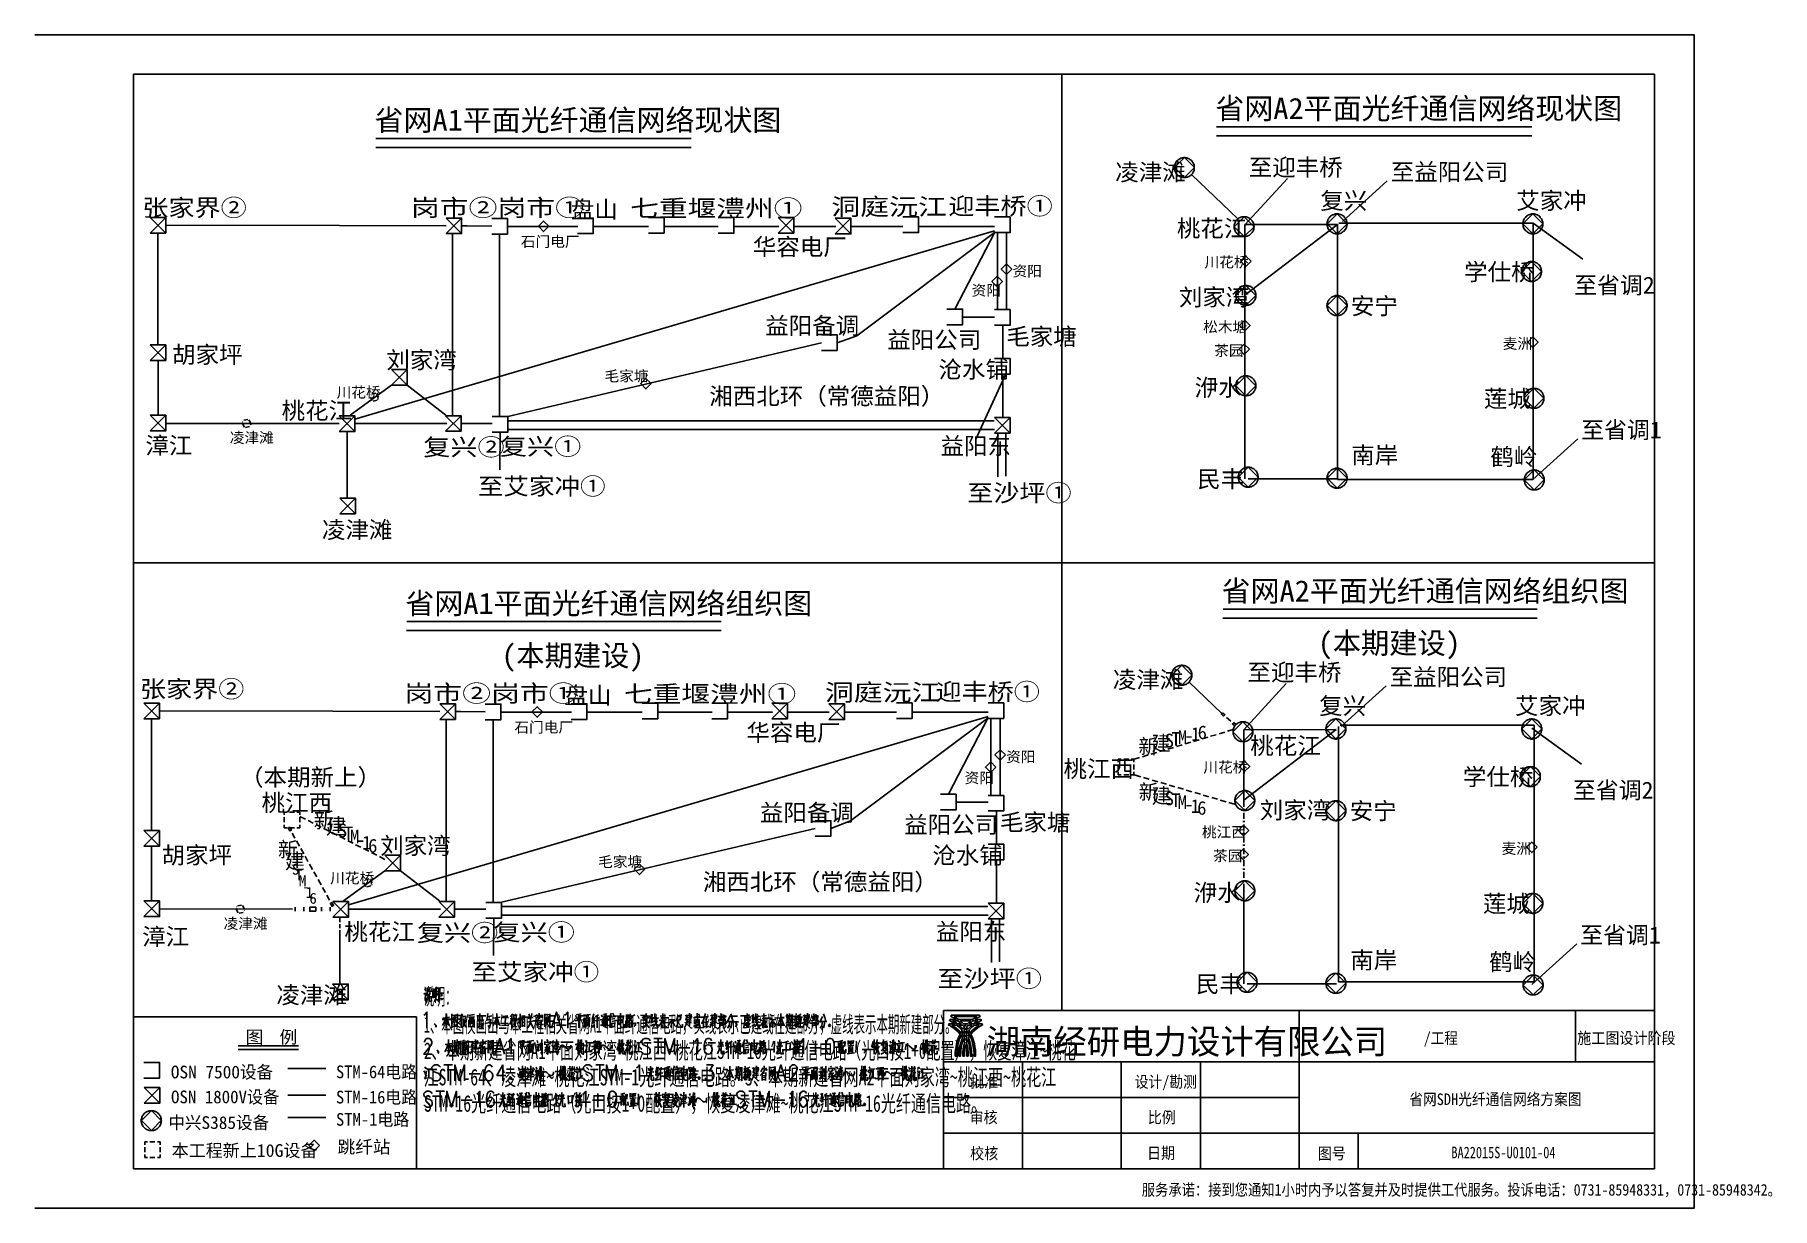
# Model space of a CAD drawing. Header units: metres. Extents: x 17 to 1264, y 17 to 859.
import ezdxf

# ---------------------------------------------------------------- set-up
doc = ezdxf.new("R2010")
doc.units = ezdxf.units.M
for name, color, linetype in [('LINES', 7, 'Continuous'), ('POLYLINES', 4, 'Continuous'), ('RECTS', 7, 'Continuous'), ('TEXTS', 3, 'Continuous')]:
    doc.layers.add(name, color=color, linetype=linetype)

msp = doc.modelspace()

# ---------------------------------------------------------------- texts
at = {"layer": 'TEXTS'}
for s, height, width, p in [('省网A2平面光纤通信网络现状图', 15.2, 1.051643, (863.99, 798.36)), ('省网A1平面光纤通信网络现状图', 15.2, 1.051643, (260.63, 790.01)), ('凌津滩', 12.16, 1.066667, (792.14, 754.15)), ('至迎丰桥', 12.16, 1.066667, (887.9, 757.6)), ('至益阳公司', 12.16, 1.066667, (989.85, 754.29)), ('张家界②', 12.16, 1.185185, (94.03, 728.66)), ('岗市②岗市①', 12.16, 1.30985, (286.7, 728.66)), ('盘山', 12.16, 1.066667, (401.47, 727.36)), ('七重堰澧州①', 12.16, 1.302975, (444.09, 728.23)), ('洞庭沅江', 12.16, 1.311818, (588.38, 729.38)), ('迎丰桥①', 12.16, 1.185185, (672.33, 729.81)), ('复兴', 12.16, 1.066667, (939.31, 733.7)), ('艾家冲', 12.16, 1.066667, (1079.85, 733.7)), ('桃花江', 12.16, 1.066667, (836.35, 713.83)), ('石门电厂', 7.6, 1.066667, (365.61, 706.62)), ('华容电厂', 12.16, 1.066667, (532.07, 700.58)), ('川花桥', 7.6, 1.066667, (856.22, 691.93)), ('资阳', 7.6, 1.066667, (718.41, 685.45)), ('学仕桥', 12.16, 1.066667, (1042.41, 682.58)), ('至省调2', 12.16, 1.037037, (1121.47, 673.07)), ('资阳', 7.6, 1.066667, (689.03, 671.63)), ('刘家湾', 12.16, 1.066667, (837.79, 664.43)), ('安宁', 12.16, 1.066667, (961.19, 658.1)), ('益阳备调', 12.16, 1.066667, (541, 643.99)), ('毛家塘', 12.16, 1.066667, (713.95, 636.21)), ('松木塘', 7.6, 1.066667, (855.21, 645.42)), ('胡家坪', 12.16, 1.066667, (115.34, 623.25)), ('益阳公司', 12.16, 1.066667, (628.55, 633.91)), ('茶园', 7.6, 1.066667, (863.13, 628.43)), ('麦洲', 7.6, 1.066667, (1070.2, 633.47)), ('刘家湾', 12.16, 1.066667, (269.13, 619.36)), ('沧水铺', 12.16, 1.066667, (665.27, 612.59)), ('毛家塘', 7.6, 1.066667, (425.66, 610.14)), ('洢水', 12.16, 1.066667, (849.16, 599.63)), ('川花桥', 7.6, 1.066667, (233.42, 598.47)), ('湘西北环（常德益阳）', 12.16, 1.066667, (500.83, 593.44)), ('莲城', 12.16, 1.066667, (1056.67, 591.57)), ('桃花江', 12.16, 1.066667, (193.96, 583.07)), ('凌津滩', 7.6, 1.066667, (156.81, 565.93)), ('至省调1', 12.16, 1.037037, (1126.51, 569.25)), ('漳江', 12.16, 1.066667, (96.19, 558.02)), ('复兴②', 12.16, 1.230769, (295.63, 556.87)), ('复兴①', 12.16, 1.230769, (350.63, 557.3)), ('益阳东', 12.16, 1.066667, (666.71, 557.73)), ('南岸', 12.16, 1.066667, (961.48, 551.11)), ('鹤岭', 12.16, 1.066667, (1061.27, 549.95)), ('至艾家冲①', 12.16, 1.15942, (334.79, 528.79)), ('至沙坪①', 12.16, 1.185185, (685.87, 524.03)), ('民丰', 12.16, 1.066667, (850.89, 533.97)), ('凌津滩', 12.16, 1.066667, (222.91, 497.54)), ('省网A2平面光纤通信网络组织图', 15.2, 1.051643, (868.46, 452.18)), ('省网A1平面光纤通信网络组织图', 15.2, 1.051643, (282.81, 443.25)), ('(本期建设)', 15.2, 1.025641, (937.58, 414.74)), ('(本期建设)', 15.2, 1.025641, (351.79, 405.81)), ('凌津滩', 12.16, 1.066667, (790.41, 389.97)), ('至迎丰桥', 12.16, 1.066667, (887.03, 395.3)), ('至益阳公司', 12.16, 1.066667, (988.99, 391.99)), ('张家界②', 12.16, 1.185185, (92.3, 383.35)), ('岗市②岗市①', 12.16, 1.30985, (282.09, 380.18)), ('盘山', 12.16, 1.066667, (396.86, 378.74)), ('七重堰澧州①', 12.16, 1.302975, (439.63, 379.75)), ('洞庭沅江', 12.16, 1.311818, (583.77, 380.9)), ('迎丰桥①', 12.16, 1.185185, (663.11, 381.33)), ('复兴', 12.16, 1.066667, (938.44, 371.25)), ('艾家冲', 12.16, 1.066667, (1078.99, 371.25)), ('石门电厂', 7.6, 1.066667, (361, 358.14)), ('华容电厂', 12.16, 1.066667, (527.47, 352.1)), ('桃花江', 12.16, 1.066667, (889.05, 342.59)), ('资阳', 7.6, 1.066667, (713.8, 336.97)), ('桃江西', 12.16, 1.066667, (754.99, 326.03)), ('川花桥', 7.6, 1.066667, (855.35, 329.48)), ('（本期新上）', 12.16, 1.066667, (164.15, 319.99)), ('资阳', 7.6, 1.066667, (683.99, 321.85)), ('学仕桥', 12.16, 1.066667, (1041.55, 320.27)), ('至省调2', 12.16, 1.037037, (1120.6, 310.77)), ('桃江西', 12.16, 1.066667, (179.56, 301.7)), ('益阳备调', 12.16, 1.066667, (537.11, 294.64)), ('益阳公司', 12.16, 1.066667, (640.65, 286)), ('毛家塘', 12.16, 1.066667, (709.34, 287.73)), ('刘家湾', 12.16, 1.066667, (895.82, 296.37)), ('安宁', 12.16, 1.066667, (960.33, 295.79)), ('桃江西', 7.6, 1.066667, (854.35, 282.97)), ('胡家坪', 12.16, 1.066667, (107.85, 264.11)), ('刘家湾', 12.16, 1.066667, (264.67, 270.88)), ('沧水铺', 12.16, 1.066667, (660.81, 263.97)), ('茶园', 7.6, 1.066667, (862.27, 265.98)), ('麦洲', 7.6, 1.066667, (1069.34, 271.16)), ('毛家塘', 7.6, 1.066667, (421.05, 261.66)), ('川花桥', 7.6, 1.066667, (228.81, 249.99)), ('湘西北环（常德益阳）', 12.16, 1.066667, (496.22, 244.96)), ('洢水', 12.16, 1.066667, (848.44, 237.19)), ('莲城', 12.16, 1.066667, (1055.95, 229.27)), ('凌津滩', 7.6, 1.066667, (152.35, 217.31)), ('漳江', 12.16, 1.066667, (93.88, 205.65)), ('桃花江', 12.16, 1.066667, (239.03, 209.11)), ('复兴②', 12.16, 1.230769, (291.02, 208.39)), ('复兴①', 12.16, 1.230769, (346.03, 208.82)), ('益阳东', 12.16, 1.066667, (663.4, 209.25)), ('至省调1', 12.16, 1.037037, (1125.79, 206.8)), ('南岸', 12.16, 1.066667, (960.76, 188.8)), ('鹤岭', 12.16, 1.066667, (1060.41, 187.51)), ('至艾家冲①', 12.16, 1.15942, (330.19, 180.31)), ('至沙坪①', 12.16, 1.185185, (664.55, 175.55)), ('凌津滩', 12.16, 1.066667, (190.22, 163.75)), ('说明：', 11.88, 0.509028, (295.63, 162.79)), ('民丰', 12.16, 1.066667, (850.03, 171.67)), ('1、本图仅画出与本工程相关省网A1平面纤通信电路，实线表示已建或在建部分，虚线表示本期新建部分。', 11.88, 0.531381, (296.06, 142.83)), ('图', 9.12, 1.066667, (168.19, 135.09)), ('例', 9.12, 1.066667, (192.51, 135.09)), ('2、本期新建省网A1平面刘家湾~桃江西~桃花江STM-16光纤通信电路（光口按1+0配置），恢复漳江~桃花', 11.88, 0.660609, (296.06, 123.97)), ('湖南经研电力设计有限公司', 17.78, 1.03637, (699.83, 127.55)), ('/工程', 8.3, 0.897436, (1013.47, 134.81)), ('施工图设计阶段', 8.3, 0.933333, (1123.63, 134.81)), ('STM-64电路', 9.12, 0.952381, (232.99, 110.17)), ('江STM-64、凌津滩~桃花江STM-1光纤通信电路。3、本期新建省网A2平面刘家湾~桃江西~桃花江', 11.88, 0.701791, (295.77, 104.96)), ('批准', 8.3, 0.933333, (688.03, 103.42)), ('设计/勘测', 8.3, 0.913043, (806.11, 103.42)), ('OSN 1800V设备', 9.12, 0.976526, (114.62, 92.17)), ('STM-16电路', 9.12, 0.952381, (232.99, 92.03)), ('STM-16光纤通信电路（光口按1+0配置），恢复凌津滩~桃花江STM-16光纤通信电路。', 11.88, 0.698951, (296.06, 86.1)), ('省网SDH光纤通信网络方案图', 8.3, 0.911458, (1003.1, 90.89)), ('审核', 8.3, 0.933333, (687.59, 77.93)), ('比例', 8.3, 0.933333, (815.47, 77.93)), ('STM-1电路', 9.12, 0.96, (232.99, 76.05)), ('本工程新上10G设备', 9.12, 1.030303, (115.05, 53.73)), ('跳纤站', 9.12, 1.066667, (234.14, 56.32)), ('校核', 8.3, 0.933333, (688.03, 52.01)), ('日期', 8.3, 0.933333, (814.89, 52.3)), ('图号', 8.3, 0.933333, (937.43, 52.01)), ('BA22015S-U0101-04', 8.3, 0.777778, (1033.34, 52.73)), ('服务承诺：接到您通知1小时内予以答复并及时提供工代服务。投诉电话：0731-85948331，0731-85948342。', 8.3, 0.883134, (811.15, 25.94))]:
    msp.add_text(s, height=height, dxfattribs=dict(at, width=width)).set_placement(p)
for s, height, p in [('1', 9.73, (846.55, 352.29)), ('6', 9.73, (851.27, 353.46)), ('新', 10.61, (808.78, 342.93)), ('建', 10.61, (818.22, 345.27)), ('S', 9.73, (827.66, 347.61)), ('T', 9.73, (832.39, 348.78)), ('M', 9.73, (837.11, 349.95)), ('-', 9.73, (841.83, 351.12)), ('新', 10.8, (808.94, 310.12)), ('建', 10.8, (818.27, 307.38)), ('S', 9.78, (827.61, 306.01)), ('T', 9.78, (832.28, 304.65)), ('M', 9.78, (836.95, 303.28)), ('新', 11.43, (216.95, 289.59)), ('-', 9.78, (841.62, 301.91)), ('1', 9.78, (846.29, 300.54)), ('6', 9.78, (850.95, 299.18)), ('建', 11.43, (225.64, 285.22)), ('S', 9.79, (234.34, 283.03)), ('T', 9.79, (238.68, 280.85)), ('M', 9.79, (243.03, 278.66)), ('新', 10.95, (191.34, 268.7)), ('-', 9.79, (247.38, 276.47)), ('1', 9.79, (251.72, 274.29)), ('6', 9.79, (256.07, 272.1)), ('建', 10.95, (196.35, 260.35)), ('S', 7.82, (201.36, 256.18)), ('T', 7.82, (203.86, 252.01)), ('M', 7.82, (206.37, 247.84)), ('-', 7.82, (208.87, 243.67)), ('1', 7.82, (211.37, 239.5)), ('6', 7.82, (213.88, 235.33)), ('OSN 7500设备', 9.12, (114.47, 110.03)), ('中兴S385设备', 9.12, (112.75, 73.74))]:
    msp.add_text(s, height=height, dxfattribs=at).set_placement(p)

# ---------------------------------------------------------------- linework, layer by layer
at = {"layer": 'LINES'}
for p, q in [((87.76, 830.45), (87.76, 45.22)), ((1179.14, 830.45), (87.76, 830.45)), ((753.83, 830.45), (753.83, 158.69)), ((1179.14, 45.22), (1179.14, 830.45)), ((864.71, 792.86), (1091.08, 792.86)), ((864.86, 786.38), (1090.94, 786.38)), ((261.5, 784.37), (487.72, 784.37)), ((261.5, 778.03), (487.72, 778.03)), ((846.93, 758.52), (880.19, 726.84)), ((915.62, 755.64), (885.09, 722.52)), ((987.33, 753.98), (955.22, 724.75)), ((99.64, 727.78), (110.87, 716.54)), ((110.87, 727.78), (99.64, 716.54)), ((312.04, 727.34), (323.13, 716.11)), ((323.13, 727.34), (312.04, 716.11)), ((550.36, 727.78), (561.59, 716.54)), ((561.59, 727.78), (550.36, 716.54)), ((591.26, 727.2), (602.49, 715.97)), ((602.49, 727.2), (591.26, 715.97)), ((952.55, 723.74), (1091.95, 723.74)), ((1091.95, 723.74), (1091.95, 539.71)), ((1127.66, 697.82), (1091.95, 723.74)), ((105.26, 716.69), (105.26, 684)), ((110.87, 722.16), (235.43, 722.02)), ((235.43, 722.02), (312.04, 721.73)), ((705.45, 718.06), (246.52, 582.98)), ((316.65, 716.11), (316.65, 585.65)), ((323.13, 721.73), (327.02, 721.73)), ((344.73, 721.44), (323.2, 721.73)), ((350.35, 715.39), (350.35, 584.93)), ((356.25, 721.3), (406.51, 721.3)), ((417.59, 721.3), (457.34, 721.3)), ((468.57, 721.3), (507.31, 721.3)), ((518.68, 721.3), (550.79, 721.3)), ((562.03, 721.3), (591.55, 721.3)), ((602.63, 721.3), (639.79, 721.3)), ((705.45, 716.83), (606.67, 642.82)), ((651.02, 721.3), (705.45, 721.3)), ((677.01, 661.9), (705.45, 716.76)), ((707.54, 716.83), (707.54, 661.68)), ((714.16, 716.83), (714.16, 661.68)), ((951.62, 722.66), (885.16, 722.59)), ((885.16, 672.05), (951.62, 722.66)), ((885.16, 722.59), (885.16, 540.29)), ((951.62, 539.71), (951.62, 722.88)), ((105.26, 684), (105.26, 636.34)), ((682.55, 656.28), (705.45, 656.28)), ((711.5, 650.45), (711.5, 626.54)), ((99.64, 636.34), (110.87, 625.1)), ((110.87, 636.34), (99.64, 625.1)), ((356.32, 584.86), (581.39, 637.85)), ((606.67, 642.82), (592.63, 637.85)), ((105.33, 625.1), (105.33, 585.79)), ((272.73, 618.62), (283.96, 607.39)), ((283.96, 618.62), (272.73, 607.39)), ((713.59, 615.6), (691.99, 568.66)), ((711.5, 615.31), (711.5, 584.5)), ((272.73, 607.39), (243.07, 585.79)), ((257.75, 599.62), (257.75, 599.62)), ((258.19, 600.48), (258.04, 600.34)), ((283.96, 607.39), (311.75, 585.94)), ((263.08, 597.17), (263.08, 597.31)), ((263.37, 598.03), (263.51, 598.03)), ((99.64, 585.79), (110.87, 574.56)), ((110.87, 585.79), (99.64, 574.56)), ((110.87, 579.89), (235.29, 579.96)), ((166.03, 580.9), (165.88, 580.75)), ((166.31, 581.62), (166.31, 581.62)), ((171.5, 578.3), (171.5, 578.3)), ((171.79, 579.02), (171.93, 579.17)), ((235.29, 585.36), (246.52, 574.13)), ((246.52, 585.36), (235.29, 574.13)), ((240.91, 574.13), (240.91, 526.32)), ((246.09, 579.89), (312.47, 579.96)), ((311.47, 585.5), (322.7, 574.42)), ((322.7, 585.5), (311.47, 574.42)), ((317.08, 579.89), (317.08, 579.89)), ((322.7, 579.96), (345.16, 579.96)), ((350.63, 546.77), (350.71, 573.7)), ((356.39, 581.83), (705.31, 581.83)), ((356.39, 575.64), (705.45, 575.64)), ((705.45, 584.21), (716.68, 572.98)), ((716.68, 584.21), (705.45, 572.98)), ((707.97, 572.54), (707.97, 541.73)), ((713.66, 572.83), (713.66, 542.02)), ((1123.99, 568.94), (1091.87, 539.71)), ((887.47, 540.29), (951.83, 540.29)), ((1091.95, 539.71), (951.62, 539.71)), ((235.72, 526.32), (246.95, 515.09)), ((246.95, 526.32), (235.72, 515.09)), ((87.83, 479.81), (1179.07, 479.81)), ((283.82, 437.76), (509.32, 437.76)), ((869.32, 440.21), (1094.97, 440.21)), ((869.47, 446.69), (1094.97, 446.69)), ((283.53, 431.28), (509.32, 431.28)), ((845.06, 394.34), (868.67, 371.88)), ((914.75, 393.26), (884.37, 360.14)), ((986.47, 391.61), (954.35, 362.38)), ((95.18, 379.3), (106.41, 368.06)), ((106.41, 379.3), (95.18, 368.06)), ((307.43, 378.86), (318.67, 367.63)), ((318.67, 378.86), (307.43, 367.63)), ((545.75, 379.3), (556.99, 368.06)), ((556.99, 379.3), (545.75, 368.06)), ((586.65, 378.72), (597.88, 367.49)), ((597.88, 378.72), (586.65, 367.49)), ((100.65, 368.21), (100.65, 335.38)), ((106.27, 373.68), (230.83, 373.54)), ((230.83, 373.54), (307.43, 373.25)), ((700.84, 369.58), (241.91, 234.5)), ((312.04, 367.63), (312.04, 237.17)), ((340.12, 372.96), (318.59, 373.25)), ((318.67, 373.25), (322.41, 373.25)), ((345.74, 366.91), (345.74, 236.45)), ((351.64, 372.82), (401.9, 372.82)), ((412.99, 372.82), (452.73, 372.82)), ((463.96, 372.82), (502.84, 372.82)), ((514.07, 372.82), (546.19, 372.82)), ((557.42, 372.82), (586.94, 372.82)), ((598.17, 372.82), (635.18, 372.82)), ((700.84, 368.78), (602.06, 294.84)), ((646.41, 372.82), (700.84, 372.82)), ((672.4, 313.99), (700.84, 368.86)), ((702.93, 368.35), (702.93, 313.06)), ((709.55, 368.35), (709.55, 313.06)), ((875.15, 366.26), (871.91, 369)), ((952.41, 179.35), (952.41, 362.45)), ((953.42, 363.38), (1092.74, 363.38)), ((1092.74, 363.38), (1092.74, 179.35)), ((840.16, 349.34), (836.13, 348.12)), ((846.28, 351.14), (842.18, 349.99)), ((852.4, 353.02), (848.3, 351.79)), ((858.45, 354.82), (854.42, 353.59)), ((864.64, 356.62), (860.54, 355.46)), ((870.69, 358.49), (866.66, 357.26)), ((876.74, 360.29), (872.71, 359.06)), ((950.75, 360.29), (884.3, 360.14)), ((884.3, 309.6), (950.75, 360.29)), ((884.3, 360.14), (884.3, 309.6)), ((1126.79, 335.38), (1091.08, 361.3)), ((794.3, 339.12), (796.46, 339.12)), ((794.3, 336.96), (794.3, 339.12)), ((798.19, 339.12), (801.79, 339.12)), ((803.51, 339.12), (805.53, 339.12)), ((805.53, 339.12), (805.53, 336.96)), ((809.63, 340.27), (805.6, 339.05)), ((815.68, 342.07), (811.65, 340.85)), ((821.87, 343.87), (817.7, 342.65)), ((827.92, 345.74), (823.89, 344.52)), ((834.04, 347.54), (829.94, 346.32)), ((100.65, 335.38), (100.65, 287.86)), ((794.3, 331.63), (794.3, 335.23)), ((794.3, 327.89), (794.3, 329.9)), ((796.46, 327.89), (794.3, 327.89)), ((801.79, 327.89), (798.19, 327.89)), ((805.53, 327.89), (803.51, 327.89)), ((805.53, 335.23), (805.53, 331.63)), ((805.53, 329.9), (805.53, 327.89)), ((810.43, 326.45), (805.6, 327.82)), ((816.55, 324.65), (812.44, 325.8)), ((822.67, 322.85), (818.56, 324.07)), ((828.79, 321.05), (824.75, 322.27)), ((834.91, 319.25), (830.8, 320.47)), ((841.03, 317.45), (836.99, 318.67)), ((847.15, 315.72), (843.04, 316.87)), ((853.27, 313.92), (849.23, 315.07)), ((859.39, 312.12), (855.28, 313.27)), ((195.83, 301.1), (197.85, 301.1)), ((195.83, 299.09), (195.83, 301.1)), ((199.58, 301.1), (203.18, 301.1)), ((204.91, 301.1), (207.07, 301.1)), ((207.07, 301.1), (207.07, 299.09)), ((677.95, 308.3), (700.84, 308.3)), ((706.89, 301.97), (706.89, 278.06)), ((865.51, 310.32), (861.47, 311.54)), ((871.63, 308.52), (867.52, 309.74)), ((878.47, 306.5), (873.71, 307.94)), ((883.58, 302.83), (885.02, 302.83)), ((884.3, 309.6), (884.3, 304.85)), ((884.3, 300.67), (884.3, 296.35)), ((95.18, 287.86), (106.41, 276.62)), ((106.41, 287.86), (95.18, 276.62)), ((195.83, 293.76), (195.83, 297.36)), ((195.83, 289.87), (195.83, 292.03)), ((197.85, 289.87), (195.83, 289.87)), ((203.18, 289.87), (199.58, 289.87)), ((207.07, 289.87), (204.91, 289.87)), ((207.07, 298.01), (211.03, 295.99)), ((207.07, 297.36), (207.07, 293.76)), ((207.07, 292.03), (207.07, 289.87)), ((212.97, 294.98), (216.71, 293.11)), ((218.66, 292.1), (222.4, 290.23)), ((224.35, 289.22), (228.09, 287.35)), ((351.79, 236.38), (576.79, 289.37)), ((602.06, 294.84), (588.02, 289.37)), ((883.58, 294.34), (885.02, 294.34)), ((884.3, 292.18), (884.3, 287.86)), ((100.72, 276.62), (100.72, 237.31)), ((203.54, 282.31), (201.52, 286.06)), ((206.71, 276.7), (204.62, 280.44)), ((209.8, 271.22), (207.71, 274.9)), ((230.03, 286.34), (233.85, 284.47)), ((235.72, 283.46), (239.47, 281.59)), ((241.41, 280.58), (245.23, 278.71)), ((247.1, 277.7), (250.91, 275.83)), ((252.79, 274.9), (256.6, 272.95)), ((883.58, 285.84), (885.02, 285.84)), ((883.58, 277.34), (885.02, 277.34)), ((884.3, 283.68), (884.3, 279.36)), ((884.3, 275.18), (884.3, 270.86)), ((212.9, 265.61), (210.81, 269.35)), ((216.07, 259.99), (213.91, 263.74)), ((258.47, 272.02), (262.29, 270.07)), ((264.16, 269.14), (268.12, 267.12)), ((268.12, 270.14), (279.35, 258.91)), ((279.35, 270.14), (268.12, 258.91)), ((706.89, 266.83), (706.89, 236.02)), ((883.58, 268.85), (885.02, 268.85)), ((884.3, 266.69), (884.3, 262.37)), ((219.16, 254.52), (217.07, 258.19)), ((222.26, 248.9), (220.17, 252.65)), ((268.12, 258.91), (238.46, 237.31)), ((253.15, 251.14), (253.15, 251.14)), ((253.58, 252), (253.58, 251.86)), ((258.76, 249.41), (258.91, 249.55)), ((279.35, 258.91), (307.15, 237.46)), ((883.58, 260.21), (885.02, 260.21)), ((883.58, 251.71), (885.02, 251.71)), ((884.3, 258.19), (884.3, 253.87)), ((884.3, 249.7), (884.3, 244.94)), ((95.18, 237.31), (106.41, 226.08)), ((106.41, 237.31), (95.18, 226.08)), ((225.35, 243.36), (223.27, 247.03)), ((228.45, 237.82), (226.43, 241.49)), ((230.68, 236.88), (241.91, 225.65)), ((241.91, 236.88), (230.68, 225.65)), ((258.47, 248.69), (258.47, 248.83)), ((306.86, 237.02), (318.09, 225.79)), ((318.09, 237.02), (306.86, 225.79)), ((884.3, 244.94), (884.3, 177.98)), ((201.88, 231.41), (106.41, 231.7)), ((161.42, 232.27), (161.42, 232.27)), ((161.85, 233.14), (161.71, 232.99)), ((166.89, 229.68), (166.89, 229.82)), ((167.18, 230.54), (167.32, 230.69)), ((203.75, 232.85), (203.75, 229.97)), ((209.87, 232.85), (209.87, 229.97)), ((222.62, 232.85), (222.62, 230.11)), ((228.81, 232.85), (228.81, 230.11)), ((235.72, 225.5), (235.72, 222.05)), ((241.48, 231.41), (307.87, 231.48)), ((312.47, 231.41), (312.47, 231.41)), ((318.09, 231.48), (340.55, 231.48)), ((346.03, 198.29), (346.17, 225.07)), ((351.79, 233.35), (700.7, 233.35)), ((351.79, 227.09), (700.84, 227.09)), ((700.84, 235.73), (712.07, 224.5)), ((712.07, 235.73), (700.84, 224.5)), ((235.72, 220.75), (235.72, 217.87)), ((235.72, 216.43), (235.72, 212.98)), ((235.72, 212.98), (235.72, 177.7)), ((703.43, 224.06), (703.43, 193.25)), ((709.05, 224.35), (709.05, 193.54)), ((1123.27, 206.57), (1091.15, 177.34)), ((230.54, 177.7), (241.77, 166.46)), ((241.77, 177.7), (230.54, 166.46)), ((298.51, 175.25), (299.08, 172.94)), ((300.52, 175.54), (299.8, 172.66)), ((305.13, 174.53), (306.71, 174.82)), ((886.75, 177.98), (950.97, 177.98)), ((1092.74, 179.35), (952.41, 179.35)), ((296.06, 170.78), (297.21, 171.22)), ((296.78, 174.53), (297.5, 172.66)), ((296.92, 165.74), (297.93, 168.05)), ((297.21, 171.5), (297.07, 166.03)), ((298.79, 167.33), (297.5, 164.88)), ((298.51, 173.09), (298.51, 169.34)), ((298.51, 172.37), (300.67, 172.66)), ((298.51, 170.06), (300.52, 170.35)), ((299.08, 170.06), (298.79, 168.05)), ((299.08, 170.06), (298.79, 167.33)), ((299.95, 170.06), (299.95, 166.18)), ((300.23, 165.46), (301.53, 165.46)), ((300.67, 172.8), (300.38, 170.35)), ((302.68, 174.53), (302.68, 167.47)), ((302.68, 173.81), (303.98, 173.95)), ((302.68, 171.36), (303.69, 171.65)), ((302.68, 168.62), (303.98, 168.91)), ((303.98, 174.38), (303.98, 167.9)), ((304.84, 169.78), (306.43, 170.06)), ((305.13, 172.08), (306.43, 172.37)), ((309.02, 169.63), (308.73, 169.63)), ((309.02, 166.9), (308.73, 166.9)), ((309.59, 153.22), (314.49, 153.94)), ((312.04, 156.67), (312.04, 146.02)), ((316.22, 156.24), (316.22, 146.88)), ((316.22, 156.24), (316.22, 146.3)), ((320.11, 155.66), (316.22, 155.23)), ((316.36, 149.76), (317.66, 151.2)), ((318.23, 154.8), (316.65, 152.06)), ((317.66, 153.65), (318.95, 153.79)), ((317.8, 150.48), (318.52, 149.62)), ((319.96, 147.02), (320.11, 156.24)), ((322.84, 154.22), (322.84, 146.3)), ((323.85, 154.22), (326.01, 154.66)), ((332.35, 155.81), (328.03, 155.23)), ((328.31, 151.92), (328.31, 146.74)), ((329.03, 154.22), (329.18, 148.75)), ((331.34, 153.65), (329.03, 153.36)), ((329.18, 149.18), (331.34, 149.62)), ((329.47, 151.49), (331.05, 151.78)), ((330.19, 153.5), (330.19, 149.47)), ((331.34, 149.62), (331.34, 154.08)), ((332.06, 146.45), (332.2, 152.21)), ((334.51, 146.3), (334.51, 149.62)), ((334.79, 154.8), (334.79, 150.91)), ((334.79, 151.2), (337.82, 151.49)), ((336.23, 156.53), (336.23, 147.02)), ((337.96, 154.8), (337.82, 150.91)), ((338.11, 149.9), (337.96, 146.3)), ((339.83, 149.47), (343.15, 150.05)), ((341.99, 156.67), (341.13, 151.34)), ((341.27, 151.92), (344.15, 152.21)), ((341.71, 154.22), (344.73, 154.8)), ((345.88, 153.22), (350.78, 153.94)), ((348.33, 156.67), (348.33, 146.02)), ((352.51, 154.37), (356.39, 154.94)), ((354.52, 154.66), (354.38, 148.18)), ((357.98, 152.64), (360.14, 153.07)), ((359.99, 156.24), (358.27, 154.22)), ((359.27, 155.09), (359.27, 146.3)), ((359.27, 152.06), (360.14, 150.77)), ((360.57, 151.2), (362.44, 151.63)), ((360.71, 155.95), (360.71, 152.5)), ((360.71, 155.23), (362.3, 155.52)), ((362.44, 153.22), (360.71, 152.93)), ((360.71, 149.33), (362.3, 149.62)), ((361.43, 151.34), (361.43, 147.17)), ((362.44, 155.95), (362.3, 153.22)), ((365.03, 152.93), (363.88, 149.47)), ((365.75, 153.65), (364.03, 153.07)), ((365.03, 156.38), (365.03, 146.3)), ((365.03, 152.93), (365.61, 151.49)), ((366.47, 155.23), (366.47, 147.02)), ((366.47, 154.37), (368.35, 154.8)), ((366.47, 152.21), (367.77, 152.64)), ((366.47, 150.19), (367.77, 150.48)), ((368.35, 155.09), (368.35, 147.02)), ((375.26, 151.2), (370.22, 150.48)), ((370.79, 152.93), (374.39, 153.65)), ((371.37, 156.38), (372.09, 153.94)), ((373.53, 156.53), (372.95, 153.22)), ((376.55, 152.35), (377.99, 155.52)), ((380.15, 151.63), (377.56, 151.2)), ((377.56, 151.49), (377.56, 146.3)), ((377.56, 149.62), (379.72, 150.05)), ((378.86, 156.82), (378.86, 153.36)), ((381.02, 153.5), (379.87, 155.52)), ((380.01, 146.3), (380.15, 151.92)), ((382.75, 156.24), (382.75, 147.02)), ((382.75, 155.52), (386.49, 155.95)), ((384.33, 154.22), (383.03, 149.33)), ((383.32, 153.65), (384.47, 150.62)), ((385.77, 154.66), (384.33, 149.04)), ((384.91, 153.65), (385.91, 149.9)), ((388.94, 149.9), (393.26, 149.9)), ((409.82, 152.06), (404.49, 151.2)), ((405.21, 155.52), (408.95, 156.24)), ((405.64, 154.37), (406.22, 152.35)), ((407.23, 155.81), (407.23, 146.3)), ((407.95, 152.21), (408.67, 154.94)), ((415.58, 155.95), (410.68, 155.38)), ((411.4, 153.79), (411.4, 146.59)), ((415, 153.36), (411.4, 152.93)), ((412.55, 152.93), (412.55, 147.6)), ((413.42, 151.63), (412.55, 151.49)), ((412.55, 149.76), (413.42, 150.05)), ((412.84, 153.07), (413.13, 155.66)), ((413.85, 153.07), (413.71, 147.74)), ((414.71, 146.74), (415, 153.94)), ((416.59, 152.21), (418.31, 152.93)), ((418.03, 156.24), (416.87, 152.35)), ((416.87, 149.62), (418.6, 150.48)), ((418.6, 153.65), (417.16, 149.76)), ((418.75, 151.34), (421.91, 151.78)), ((421.34, 155.66), (419.03, 154.22)), ((420.33, 154.94), (420.33, 146.3)), ((422.63, 151.92), (424.36, 152.35)), ((423.5, 155.66), (424.07, 154.22)), ((424.94, 155.81), (426.81, 156.24)), ((424.94, 154.22), (424.94, 148.61)), ((424.94, 153.65), (427.39, 154.08)), ((425.51, 152.06), (426.67, 152.21)), ((425.51, 150.48), (426.81, 150.77)), ((425.66, 154.94), (426.23, 153.94)), ((427.1, 156.53), (425.95, 154.51)), ((426.09, 153.79), (426.09, 148.46)), ((430.41, 156.82), (428.54, 151.34)), ((429.69, 154.51), (429.69, 146.3)), ((430.12, 153.94), (433.87, 154.37)), ((433.15, 151.2), (430.84, 150.91)), ((430.99, 152.5), (433.15, 152.93)), ((430.99, 149.9), (430.99, 146.3)), ((430.99, 149.33), (432.86, 149.62)), ((431.71, 156.82), (432.43, 154.8)), ((433, 150.05), (432.71, 147.17)), ((435.45, 154.94), (435.45, 148.75)), ((435.45, 153.79), (439.05, 154.22)), ((438.91, 150.19), (435.45, 149.62)), ((436.03, 151.92), (438.19, 152.21)), ((439.19, 154.66), (438.62, 150.19)), ((441.07, 147.6), (441.07, 151.49)), ((441.35, 155.95), (441.35, 152.35)), ((441.35, 155.09), (442.65, 155.38)), ((442.79, 153.5), (441.35, 153.22)), ((441.93, 153.36), (441.93, 148.18)), ((441.93, 150.91), (443.08, 151.2)), ((442.79, 155.66), (442.51, 153.5)), ((444.38, 152.35), (442.65, 149.76)), ((444.23, 156.24), (443.08, 152.21)), ((443.66, 154.37), (445.24, 154.8)), ((443.66, 150.05), (443.66, 146.3)), ((443.66, 149.62), (445.24, 149.76)), ((445.39, 154.94), (444.38, 152.21)), ((445.24, 150.05), (445.1, 147.02)), ((453.31, 149.62), (458.06, 150.34)), ((453.74, 154.94), (453.59, 152.64)), ((453.74, 154.22), (457.91, 154.8)), ((454.31, 151.78), (455.47, 150.62)), ((454.75, 153.5), (455.47, 152.35)), ((455.32, 156.67), (455.9, 154.94)), ((457.91, 154.94), (457.34, 153.07)), ((458.78, 152.35), (460.22, 153.07)), ((460.07, 156.1), (458.92, 152.5)), ((460.79, 150.77), (458.92, 149.9)), ((460.65, 154.08), (459.21, 150.05)), ((461.08, 151.06), (463.39, 152.21)), ((461.23, 152.93), (463.24, 154.22)), ((462.52, 155.95), (463.24, 155.09)), ((470.01, 152.06), (464.97, 151.49)), ((465.69, 154.66), (469.43, 155.09)), ((466.12, 153.07), (468.86, 153.5)), ((466.7, 150.34), (466.7, 146.3)), ((467.56, 156.67), (467.56, 151.78)), ((469.15, 151.06), (468.28, 149.33)), ((473.03, 151.06), (471.45, 147.74)), ((471.59, 152.06), (476.06, 152.35)), ((472.17, 154.94), (474.91, 155.23)), ((474.33, 150.62), (475.77, 148.32)), ((480.52, 155.38), (477.79, 154.94)), ((477.93, 151.78), (480.38, 152.21)), ((480.23, 152.21), (480.67, 155.81)), ((483.4, 150.34), (487.58, 146.3)), ((483.55, 154.94), (484.99, 155.38)), ((483.83, 151.92), (485.13, 152.35)), ((484.12, 152.06), (485.13, 155.66)), ((485.27, 153.65), (488.44, 154.22)), ((488.15, 150.19), (485.42, 149.76)), ((487.72, 155.52), (485.56, 155.09)), ((485.56, 150.91), (487.87, 151.34)), ((485.85, 152.21), (487.72, 152.5)), ((486.71, 156.82), (486.71, 147.89)), ((487.58, 152.64), (487.87, 155.81)), ((489.45, 153.36), (494.06, 154.08)), ((490.17, 152.21), (490.17, 148.9)), ((490.17, 151.78), (491.47, 152.06)), ((491.61, 149.76), (490.17, 149.62)), ((491.61, 152.21), (491.47, 149.76)), ((493.05, 156.24), (493.77, 154.94)), ((496.65, 152.06), (495.21, 149.18)), ((500.25, 154.37), (495.5, 153.65)), ((496.65, 152.06), (498.09, 156.67)), ((496.65, 151.78), (496.65, 146.02)), ((499.96, 150.62), (497.23, 150.19)), ((498.52, 147.17), (498.52, 153.5)), ((501.55, 150.34), (505.72, 146.3)), ((501.69, 154.94), (503.13, 155.38)), ((501.98, 151.92), (503.27, 152.35)), ((502.27, 152.06), (503.27, 155.66)), ((503.42, 153.65), (506.59, 154.22)), ((506.3, 150.19), (503.56, 149.76)), ((505.87, 155.52), (503.71, 155.09)), ((503.71, 150.91), (506.01, 151.34)), ((503.99, 152.21), (505.87, 152.5)), ((504.86, 156.82), (504.86, 147.89)), ((505.72, 152.64), (506.01, 155.81)), ((507.31, 151.2), (510.76, 151.92)), ((510.47, 154.66), (507.88, 154.22)), ((508.46, 150.62), (508.46, 146.88)), ((509.9, 150.19), (508.46, 149.76)), ((508.75, 152.06), (508.6, 153.65)), ((509.03, 156.67), (509.47, 154.94)), ((509.9, 154.51), (509.61, 151.63)), ((509.9, 148.32), (510.04, 150.62)), ((511.05, 155.81), (511.05, 146.16)), ((511.05, 154.8), (512.35, 154.94)), ((512.06, 148.32), (511.48, 149.62)), ((512.35, 155.23), (511.77, 152.5)), ((514.65, 150.91), (517.1, 150.91)), ((516.38, 156.38), (517.24, 153.65)), ((517.24, 151.34), (516.81, 148.03)), ((530.2, 154.22), (526.46, 153.5)), ((526.89, 151.63), (529.34, 152.78)), ((526.89, 149.62), (527.18, 147.74)), ((527.9, 150.48), (527.9, 146.59)), ((528.04, 156.67), (528.04, 153.79)), ((528.04, 154.94), (529.91, 155.52)), ((528.76, 150.48), (528.62, 146.88)), ((529.91, 149.9), (529.19, 147.89)), ((530.35, 154.66), (529.91, 152.93)), ((531.35, 152.35), (532.79, 153.07)), ((532.65, 156.1), (531.5, 152.5)), ((533.37, 150.77), (531.5, 149.9)), ((533.23, 154.08), (531.79, 150.05)), ((533.66, 152.93), (535.82, 154.22)), ((533.66, 151.06), (535.96, 152.21)), ((535.1, 155.95), (535.82, 155.09)), ((542.59, 152.06), (537.55, 151.49)), ((538.27, 154.66), (542.01, 155.09)), ((538.7, 153.07), (541.43, 153.5)), ((539.27, 150.34), (539.27, 146.3)), ((539.99, 156.67), (539.99, 151.78)), ((541.72, 151.06), (540.86, 149.33)), ((545.61, 151.06), (544.03, 147.74)), ((544.17, 152.06), (548.63, 152.35)), ((544.75, 154.94), (547.48, 155.23)), ((546.91, 150.62), (548.35, 148.32)), ((549.79, 153.22), (554.68, 153.94)), ((552.23, 156.67), (552.23, 146.02)), ((555.69, 149.62), (558.86, 150.19)), ((555.98, 154.22), (558.86, 154.8)), ((556.84, 156.38), (556.84, 149.9)), ((556.84, 152.93), (557.85, 153.07)), ((556.84, 151.34), (557.85, 151.63)), ((558.28, 156.67), (557.99, 150.05)), ((559.43, 150.48), (558.71, 146.16)), ((559.58, 155.66), (559.43, 150.34)), ((559.43, 150.62), (560.44, 150.91)), ((559.58, 155.23), (560.59, 155.52)), ((559.58, 152.93), (560.44, 153.22)), ((561.74, 152.06), (564.47, 152.5)), ((562.89, 149.76), (561.74, 147.6)), ((562.17, 154.66), (564.33, 154.94)), ((562.17, 150.34), (564.33, 150.91)), ((562.6, 154.22), (562.89, 152.93)), ((562.89, 156.53), (563.32, 155.52)), ((563.61, 154.8), (563.47, 152.5)), ((563.61, 149.76), (564.47, 148.46)), ((564.91, 152.5), (566.92, 152.93)), ((566.49, 156.24), (565.05, 154.51)), ((566.06, 152.64), (566.06, 146.16)), ((568.07, 150.34), (572.25, 146.3)), ((568.22, 154.94), (569.66, 155.38)), ((568.51, 151.92), (569.8, 152.35)), ((568.79, 152.06), (569.66, 155.66)), ((569.95, 153.65), (572.97, 154.22)), ((572.83, 150.19), (570.09, 149.76)), ((572.39, 155.52), (570.23, 155.09)), ((570.23, 150.91), (572.54, 151.34)), ((570.52, 152.21), (572.39, 152.5)), ((571.39, 156.82), (571.39, 147.89)), ((572.25, 152.64), (572.54, 155.81)), ((573.83, 151.2), (577.29, 151.92)), ((577, 154.66), (574.41, 154.22)), ((574.99, 150.62), (574.99, 146.88)), ((576.43, 150.19), (574.99, 149.76)), ((575.27, 152.06), (575.13, 153.65)), ((575.56, 156.67), (575.99, 154.94)), ((576.43, 154.51), (575.99, 151.63)), ((576.43, 148.32), (576.57, 150.62)), ((577.58, 155.81), (577.58, 146.16)), ((577.58, 154.8), (578.73, 154.94)), ((578.59, 148.32), (578.01, 149.62)), ((578.87, 155.23), (578.3, 152.5)), ((581.18, 150.91), (583.63, 150.91)), ((582.91, 156.38), (583.77, 153.65)), ((583.77, 151.34), (583.34, 148.03)), ((668.87, 158.69), (1179.07, 158.69)), ((668.87, 45.22), (668.87, 158.69)), ((924.04, 158.69), (924.04, 45.36)), ((1122.47, 121.82), (1122.47, 158.83)), ((1179.07, 158.69), (1179.07, 45.22)), ((303.55, 149.18), (304.27, 148.61)), ((304.27, 148.61), (304.84, 147.89)), ((304.55, 147.31), (304.41, 148.32)), ((304.55, 147.02), (304.55, 147.31)), ((304.7, 146.88), (304.55, 147.02)), ((304.84, 147.02), (304.7, 146.88)), ((304.84, 147.89), (304.84, 147.46)), ((304.84, 147.46), (304.84, 147.02)), ((310.89, 148.9), (313.34, 149.18)), ((313.77, 137.81), (313.77, 127.15)), ((316.22, 147.17), (319.82, 147.6)), ((317.51, 149.18), (318.52, 147.89)), ((318.38, 137.52), (318.38, 131.04)), ((319.82, 137.81), (319.53, 131.18)), ((324.43, 137.66), (324.86, 136.51)), ((328.03, 137.23), (326.59, 135.65)), ((328.31, 147.02), (332.06, 147.6)), ((333.07, 137.81), (333.07, 129.02)), ((334.51, 146.74), (337.96, 147.02)), ((338.25, 137.81), (338.25, 134.5)), ((342.14, 137.38), (342.14, 128.02)), ((347.18, 148.9), (349.63, 149.18)), ((351.79, 147.89), (356.97, 148.32)), ((363.02, 147.31), (359.85, 147.02)), ((364.6, 136.66), (368.35, 137.23)), ((366.47, 147.74), (368.35, 148.03)), ((377.56, 148.32), (379.72, 148.61)), ((377.56, 146.88), (380.01, 147.02)), ((384.33, 137.81), (384.91, 136.8)), ((391.1, 137.95), (391.53, 136.8)), ((406.79, 137.95), (406.79, 127.44)), ((408.23, 137.66), (408.23, 131.18)), ((411.4, 147.46), (414.71, 147.89)), ((411.98, 137.23), (412.7, 135.79)), ((416.59, 147.17), (418.6, 148.75)), ((427.39, 146.45), (427.96, 146.88)), ((430.99, 147.02), (432.86, 147.17)), ((436.17, 137.95), (436.17, 127.44)), ((437.61, 137.66), (437.61, 131.18)), ((440.78, 147.31), (443.08, 148.75)), ((442.65, 137.66), (442.79, 134.5)), ((445.24, 147.02), (443.66, 146.88)), ((444.38, 137.81), (443.95, 134.5)), ((447.69, 149.33), (447.4, 149.33)), ((447.4, 137.23), (448.12, 135.79)), ((455.9, 148.9), (457.63, 146.3)), ((458.92, 147.74), (460.94, 149.04)), ((461.08, 138.53), (467.13, 138.53)), ((464.11, 138.53), (464.11, 127.3)), ((466.55, 146.02), (467.85, 148.03)), ((487.58, 146.16), (488.44, 146.3)), ((489.45, 147.17), (491.9, 148.61)), ((496.79, 147.02), (500.54, 147.6)), ((505.72, 146.16), (506.59, 146.3)), ((508.46, 147.89), (510.19, 148.32)), ((509.03, 137.81), (509.03, 133.2)), ((513.93, 137.23), (512.78, 133.49)), ((520.27, 149.33), (519.98, 149.33)), ((520.84, 136.94), (522.71, 137.23)), ((523, 137.66), (521.85, 135.65)), ((526.31, 137.81), (524.3, 132.48)), ((530.63, 147.02), (526.17, 146.3)), ((527.61, 137.81), (528.33, 135.79)), ((531.5, 147.74), (533.51, 149.04)), ((540.14, 137.38), (538.84, 133.34)), ((539.13, 146.02), (540.43, 148.03)), ((551.08, 148.9), (553.53, 149.18)), ((551.37, 137.81), (551.37, 133.2)), ((556.84, 149.04), (555.69, 146.45)), ((557.56, 149.18), (558.14, 147.46)), ((563.9, 137.81), (564.47, 136.08)), ((572.25, 146.16), (572.97, 146.3)), ((574.99, 147.89), (576.71, 148.32)), ((600.47, 137.23), (600.47, 134.35)), ((604.07, 135.22), (604.22, 137.23)), ((619.05, 137.81), (619.05, 127.44)), ((632.87, 137.81), (633.31, 136.51)), ((636.62, 137.23), (637.34, 135.79)), ((654.62, 137.95), (654.62, 127.44)), ((656.2, 137.66), (656.2, 131.18)), ((661.24, 137.66), (661.24, 134.5)), ((662.97, 137.81), (662.54, 134.5)), ((162.71, 133.49), (206.06, 133.49)), ((162.71, 130.82), (206.06, 130.82)), ((305.27, 130.32), (305.99, 129.74)), ((305.99, 129.74), (306.57, 129.02)), ((306.28, 128.45), (306.14, 129.46)), ((306.28, 128.02), (306.28, 128.45)), ((306.43, 128.02), (306.28, 128.02)), ((306.57, 128.02), (306.43, 128.02)), ((306.57, 129.02), (306.57, 128.59)), ((306.57, 128.59), (306.57, 128.02)), ((311.32, 134.35), (316.22, 135.07)), ((312.62, 129.89), (315.07, 130.32)), ((318.38, 130.18), (317.23, 127.58)), ((317.37, 130.61), (320.39, 131.18)), ((317.51, 135.22), (320.39, 135.79)), ((318.38, 133.92), (319.53, 134.21)), ((318.38, 132.48), (319.53, 132.77)), ((319.24, 130.32), (319.82, 128.59)), ((320.97, 131.62), (320.39, 127.3)), ((321.11, 136.8), (320.97, 131.47)), ((320.97, 131.76), (321.98, 131.9)), ((321.11, 136.37), (322.27, 136.51)), ((321.11, 134.06), (321.98, 134.35)), ((323.42, 133.2), (326.15, 133.63)), ((324.43, 130.9), (323.42, 128.74)), ((323.71, 135.79), (325.87, 136.08)), ((323.71, 131.47), (325.87, 131.9)), ((324.14, 135.22), (324.43, 133.92)), ((325.29, 135.79), (325, 133.63)), ((325.29, 130.9), (326.01, 129.6)), ((326.44, 133.63), (328.46, 133.92)), ((327.59, 133.78), (327.59, 127.3)), ((329.75, 136.08), (331.19, 136.51)), ((329.75, 131.33), (333.79, 127.3)), ((330.04, 133.06), (331.34, 133.49)), ((330.33, 133.2), (331.34, 136.8)), ((331.48, 134.78), (334.65, 135.22)), ((334.36, 131.18), (331.63, 130.9)), ((333.93, 136.51), (331.91, 136.22)), ((331.91, 132.05), (334.07, 132.48)), ((332.06, 133.2), (333.93, 133.63)), ((333.79, 133.78), (334.07, 136.94)), ((333.79, 127.3), (334.65, 127.44)), ((336.09, 133.49), (337.39, 136.51)), ((339.55, 132.77), (336.95, 132.34)), ((336.95, 132.62), (336.95, 127.3)), ((336.95, 130.75), (339.11, 131.18)), ((336.95, 129.31), (339.11, 129.74)), ((336.95, 128.02), (339.4, 128.16)), ((340.41, 134.5), (339.26, 136.51)), ((339.4, 127.3), (339.55, 133.06)), ((342.14, 136.51), (345.88, 137.09)), ((343.72, 135.36), (342.43, 130.46)), ((342.71, 134.64), (343.87, 131.76)), ((345.16, 135.79), (343.72, 130.03)), ((344.3, 134.64), (345.31, 131.04)), ((348.33, 131.04), (352.65, 131.04)), ((369.21, 133.2), (363.88, 132.34)), ((365.03, 135.5), (365.61, 133.49)), ((366.62, 136.94), (366.62, 127.3)), ((367.34, 133.2), (368.06, 135.94)), ((374.97, 137.09), (370.07, 136.51)), ((370.79, 134.93), (370.79, 127.73)), ((374.39, 134.5), (370.79, 133.92)), ((370.79, 128.59), (374.11, 129.02)), ((371.95, 134.06), (371.95, 128.74)), ((372.81, 132.77), (371.95, 132.62)), ((371.95, 130.9), (372.81, 131.18)), ((372.23, 134.21), (372.52, 136.8)), ((373.24, 134.21), (373.1, 128.88)), ((374.11, 127.87), (374.39, 135.07)), ((376.27, 133.92), (379.15, 134.5)), ((377.42, 130.32), (376.27, 128.02)), ((376.99, 133.2), (378.57, 129.6)), ((377.42, 137.09), (377.85, 135.36)), ((379.72, 135.5), (379.72, 130.03)), ((384.76, 132.34), (382.6, 130.03)), ((382.89, 136.51), (382.75, 134.06)), ((385.05, 134.21), (382.75, 131.76)), ((382.89, 135.79), (387.07, 136.22)), ((383.47, 133.92), (385.91, 134.5)), ((384.33, 133.34), (385.05, 131.9)), ((385.05, 131.47), (386.35, 133.2)), ((387.07, 136.51), (386.49, 134.5)), ((387.93, 134.21), (388.79, 132.77)), ((388.36, 129.6), (388.65, 128.59)), ((388.65, 137.09), (389.37, 135.79)), ((388.65, 128.45), (389.8, 134.21)), ((390.67, 134.93), (389.8, 133.2)), ((390.09, 135.79), (393.11, 136.37)), ((390.38, 132.62), (392.25, 132.91)), ((390.52, 131.9), (390.38, 130.18)), ((390.38, 130.18), (392.54, 130.61)), ((392.25, 131.76), (390.52, 131.33)), ((391.1, 133.2), (391.1, 135.79)), ((391.82, 135.94), (391.82, 133.2)), ((392.25, 135.07), (392.97, 133.92)), ((392.39, 133.2), (392.25, 131.76)), ((406.79, 134.5), (405.21, 130.61)), ((405.5, 134.5), (407.66, 135.07)), ((406.79, 134.06), (407.51, 132.62)), ((407.08, 130.9), (408.23, 132.19)), ((407.51, 134.35), (408.09, 132.91)), ((410.39, 135.36), (409.1, 133.06)), ((409.1, 132.48), (410.25, 130.75)), ((412.12, 132.91), (411.26, 134.35)), ((411.98, 128.59), (411.69, 129.6)), ((411.98, 128.45), (413.13, 134.21)), ((412.7, 129.02), (416.73, 129.31)), ((413.42, 135.5), (416.3, 135.79)), ((414.86, 135.65), (414.71, 129.31)), ((417.59, 136.22), (422.49, 136.8)), ((418.46, 134.64), (418.6, 127.44)), ((422.06, 134.5), (418.46, 134.06)), ((421.91, 127.87), (422.06, 134.78)), ((436.17, 134.5), (434.59, 130.61)), ((434.87, 134.5), (437.03, 135.07)), ((436.17, 134.06), (436.89, 132.62)), ((436.46, 130.9), (437.61, 132.19)), ((436.89, 134.35), (437.47, 132.91)), ((439.77, 135.36), (438.47, 133.06)), ((438.47, 132.48), (439.63, 130.75)), ((441.21, 135.65), (445.53, 136.22)), ((442.22, 132.48), (442.22, 127.3)), ((447.55, 132.91), (446.68, 134.35)), ((447.4, 128.59), (447.11, 129.6)), ((447.4, 128.45), (448.55, 134.21)), ((448.12, 129.02), (452.15, 129.31)), ((448.84, 135.5), (451.72, 135.79)), ((450.28, 135.65), (450.14, 129.31)), ((479.23, 132.05), (486.86, 132.05)), ((511.34, 133.49), (506.73, 132.91)), ((506.8, 127.73), (508.46, 131.76)), ((508.17, 134.35), (507.59, 136.22)), ((509.61, 133.78), (510.62, 136.37)), ((511.48, 127.44), (511.19, 129.89)), ((512.49, 133.2), (514.22, 134.06)), ((512.49, 128.3), (514.51, 129.89)), ((512.78, 130.75), (514.51, 131.62)), ((514.51, 134.78), (513.07, 130.9)), ((514.65, 132.48), (517.82, 132.91)), ((517.24, 136.8), (514.94, 135.36)), ((516.23, 136.08), (516.23, 127.3)), ((518.54, 133.06), (520.27, 133.49)), ((519.4, 136.8), (519.98, 135.22)), ((520.84, 134.64), (523.29, 135.22)), ((520.84, 135.22), (520.84, 129.74)), ((521.27, 133.2), (522.57, 133.34)), ((521.27, 131.62), (522.71, 131.9)), ((521.56, 136.08), (522.14, 135.07)), ((521.99, 134.93), (521.99, 129.6)), ((523.29, 127.58), (523.87, 128.02)), ((525.59, 135.65), (525.59, 127.3)), ((526.03, 135.07), (529.77, 135.5)), ((526.75, 133.63), (529.05, 133.92)), ((529.05, 132.34), (526.75, 131.9)), ((526.89, 131.04), (526.89, 127.3)), ((526.89, 130.46), (528.76, 130.75)), ((526.89, 128.02), (528.76, 128.3)), ((528.91, 131.18), (528.62, 128.3)), ((531.35, 135.94), (531.35, 129.89)), ((531.35, 134.93), (534.95, 135.36)), ((534.81, 131.18), (531.35, 130.75)), ((531.93, 133.06), (534.09, 133.34)), ((535.1, 135.79), (534.52, 131.18)), ((536.68, 128.45), (538.84, 129.89)), ((536.97, 128.59), (536.97, 132.62)), ((537.26, 137.09), (537.26, 133.49)), ((537.26, 136.22), (538.55, 136.51)), ((538.7, 134.5), (537.26, 134.35)), ((537.83, 134.5), (537.83, 129.31)), ((537.83, 132.05), (538.84, 132.34)), ((538.7, 136.8), (538.41, 134.5)), ((540.28, 133.49), (538.55, 130.9)), ((539.42, 131.18), (539.42, 127.3)), ((539.42, 130.61), (541.15, 130.9)), ((541.15, 128.16), (539.42, 128.02)), ((539.56, 135.5), (541.15, 135.79)), ((541.29, 136.08), (540.28, 133.34)), ((541.15, 131.18), (541, 128.16)), ((553.67, 133.49), (549.07, 132.91)), ((549.14, 127.73), (550.72, 131.76)), ((550.51, 134.35), (549.93, 136.22)), ((551.95, 133.78), (552.95, 136.37)), ((553.82, 127.44), (553.53, 129.89)), ((555.98, 135.65), (556.12, 129.31)), ((555.98, 134.93), (559, 135.22)), ((556.12, 130.18), (559, 130.61)), ((558.71, 130.61), (559, 135.79)), ((560.87, 134.5), (562.6, 134.78)), ((560.87, 131.18), (562.46, 133.06)), ((562.6, 131.9), (566.06, 132.48)), ((563.03, 136.08), (562.89, 133.92)), ((563.03, 135.22), (565.63, 135.65)), ((565.77, 136.08), (565.34, 134.35)), ((573.26, 132.05), (581.03, 132.05)), ((577.15, 136.94), (577.15, 127.3)), ((593.71, 136.51), (596.73, 137.09)), ((593.99, 135.22), (593.99, 128.45)), ((593.99, 134.64), (595.87, 135.07)), ((593.99, 129.31), (595.58, 129.74)), ((594.43, 130.61), (595.29, 130.9)), ((595.29, 136.66), (595.29, 132.05)), ((595.29, 132.05), (595.72, 132.05)), ((596.01, 135.22), (595.87, 128.3)), ((596.73, 135.79), (598.17, 136.22)), ((598.31, 133.34), (596.73, 133.06)), ((598.31, 136.51), (598.17, 133.34)), ((599.75, 127.73), (604.94, 128.3)), ((600.19, 133.34), (604.65, 133.92)), ((604.22, 136.94), (600.47, 136.51)), ((600.47, 134.93), (604.22, 135.22)), ((603.64, 132.62), (601.05, 132.19)), ((601.05, 132.62), (601.05, 127.87)), ((601.05, 131.18), (603.07, 131.33)), ((603.07, 130.32), (601.05, 130.03)), ((601.05, 129.02), (603.07, 129.31)), ((601.77, 136.51), (601.77, 135.22)), ((602.35, 134.5), (602.2, 132.34)), ((602.92, 136.51), (602.78, 135.22)), ((603.5, 128.16), (603.64, 132.91)), ((612.71, 130.46), (612.43, 130.46)), ((618.47, 135.07), (617.9, 131.9)), ((619.77, 134.5), (619.05, 135.5)), ((619.91, 135.22), (622.79, 135.79)), ((620.35, 132.48), (620.92, 130.61)), ((621.5, 134.5), (621.5, 131.9)), ((621.5, 130.9), (622.65, 133.2)), ((625.53, 136.08), (628.55, 136.66)), ((625.53, 131.18), (627.98, 131.62)), ((625.67, 135.65), (625.67, 132.19)), ((625.67, 135.22), (627.83, 135.5)), ((625.67, 133.92), (627.26, 134.06)), ((627.83, 132.77), (625.67, 132.48)), ((627.83, 135.79), (627.69, 132.77)), ((629.99, 134.06), (630.71, 132.91)), ((630.57, 128.02), (629.99, 129.31)), ((630.57, 136.8), (631.15, 135.36)), ((630.57, 128.02), (631.15, 133.63)), ((631.29, 129.02), (634.89, 129.46)), ((631.43, 133.92), (634.89, 134.5)), ((631.87, 135.65), (634.6, 136.08)), ((632.15, 133.06), (634.17, 133.34)), ((632.15, 133.34), (632.15, 130.18)), ((632.15, 131.9), (633.88, 132.05)), ((632.15, 130.61), (634.31, 131.04)), ((632.3, 135.79), (632.73, 134.06)), ((633.31, 130.61), (633.31, 127.3)), ((633.74, 135.94), (633.59, 134.35)), ((634.17, 131.04), (634.31, 133.63)), ((636.76, 132.91), (635.75, 134.35)), ((636.62, 128.59), (636.33, 129.6)), ((636.62, 128.45), (637.63, 134.21)), ((637.34, 129.02), (641.23, 129.31)), ((638.06, 135.5), (640.94, 135.79)), ((639.5, 135.65), (639.35, 129.31)), ((654.62, 134.5), (653.18, 130.61)), ((653.47, 134.5), (655.63, 135.07)), ((654.62, 134.06), (655.48, 132.62)), ((655.05, 130.9), (656.2, 132.19)), ((655.48, 134.35), (656.06, 132.91)), ((658.22, 135.36), (657.07, 133.06)), ((657.07, 132.48), (658.22, 130.75)), ((659.8, 135.65), (664.12, 136.22)), ((660.67, 132.48), (660.67, 127.3)), ((198.43, 117.07), (225.64, 117.07)), ((296.92, 114.05), (296.06, 115.49)), ((296.78, 118.37), (297.5, 116.93)), ((296.92, 109.58), (297.93, 115.34)), ((298.22, 116.64), (301.1, 116.93)), ((299.66, 116.78), (299.66, 110.3)), ((310.46, 119.66), (316.51, 119.66)), ((313.48, 119.66), (313.48, 108.29)), ((328.6, 113.18), (336.38, 113.18)), ((352.79, 119.66), (352.79, 108.29)), ((364.17, 117.22), (364.75, 115.63)), ((366.47, 114.48), (364.89, 112.18)), ((368.92, 115.49), (365.32, 114.77)), ((368.2, 116.93), (365.61, 116.5)), ((366.19, 112.18), (367.63, 112.46)), ((366.91, 118.94), (366.91, 115.2)), ((368.49, 112.75), (367.34, 114.62)), ((370.36, 113.76), (369.64, 115.34)), ((370.22, 117.79), (370.94, 116.21)), ((371.08, 114.77), (374.97, 115.49)), ((371.37, 116.35), (374.11, 116.78)), ((371.37, 112.18), (374.11, 112.75)), ((374.11, 114.19), (371.66, 113.62)), ((372.81, 108), (372.81, 118.94)), ((374.11, 117.22), (373.96, 114.19)), ((375.83, 115.63), (376.55, 114.19)), ((377.13, 115.06), (376.27, 109.15)), ((376.55, 118.08), (377.13, 116.64)), ((378.43, 115.78), (377.42, 115.49)), ((377.42, 114.62), (378.28, 111.31)), ((381.02, 116.06), (379.15, 115.63)), ((379.15, 115.92), (379.15, 108.29)), ((379.43, 113.76), (380.73, 114.05)), ((380.15, 118.51), (380.3, 116.78)), ((380.15, 115.63), (380.15, 115.92)), ((380.15, 115.78), (380.15, 109.58)), ((394.41, 115.49), (392.83, 111.6)), ((393.11, 115.63), (395.27, 116.06)), ((394.41, 119.09), (394.41, 108.58)), ((394.41, 115.2), (395.13, 113.76)), ((394.7, 112.03), (395.85, 113.33)), ((395.13, 115.49), (395.71, 114.05)), ((395.85, 118.8), (395.85, 112.18)), ((398.01, 116.5), (396.71, 114.19)), ((396.71, 113.47), (397.87, 111.89)), ((399.45, 116.78), (403.77, 117.36)), ((400.46, 113.47), (400.46, 108.29)), ((400.89, 118.8), (401.03, 115.49)), ((402.62, 118.8), (402.19, 115.49)), ((405.79, 114.05), (404.92, 115.49)), ((405.64, 118.37), (406.36, 116.93)), ((405.64, 109.58), (406.79, 115.34)), ((407.08, 116.64), (409.96, 116.93)), ((408.52, 116.78), (408.52, 110.3)), ((419.32, 119.66), (425.37, 119.66)), ((422.35, 119.66), (422.35, 108.29)), ((437.47, 113.18), (445.24, 113.18)), ((460.94, 114.62), (456.33, 114.05)), ((457.77, 115.49), (457.19, 117.36)), ((458.63, 118.8), (458.63, 114.34)), ((459.21, 114.77), (460.22, 117.5)), ((462.09, 114.34), (463.82, 115.2)), ((463.53, 118.37), (462.38, 114.62)), ((462.38, 111.89), (464.11, 112.75)), ((464.11, 115.92), (462.67, 112.03)), ((464.25, 113.47), (467.42, 114.05)), ((466.84, 117.94), (464.54, 116.5)), ((465.83, 117.22), (465.83, 108.43)), ((468.14, 114.19), (469.87, 114.62)), ((469, 117.94), (469.58, 116.35)), ((470.44, 118.08), (472.31, 118.37)), ((470.44, 116.35), (470.44, 110.88)), ((470.44, 115.78), (472.89, 116.21)), ((471.02, 114.19), (472.17, 114.48)), ((471.02, 112.75), (472.31, 112.9)), ((471.16, 117.22), (471.74, 116.06)), ((472.6, 118.8), (471.45, 116.78)), ((471.59, 116.06), (471.59, 110.74)), ((475.91, 118.94), (474.04, 113.47)), ((475.19, 116.78), (475.19, 108.43)), ((475.63, 116.06), (479.37, 116.64)), ((478.65, 113.47), (476.35, 113.04)), ((476.49, 114.77), (478.65, 115.06)), ((477.21, 118.94), (477.93, 116.93)), ((480.95, 117.07), (480.95, 110.88)), ((480.95, 116.06), (484.55, 116.5)), ((484.41, 112.32), (480.95, 111.89)), ((481.53, 114.19), (483.69, 114.48)), ((484.7, 116.78), (484.12, 112.32)), ((486.57, 109.73), (486.57, 113.62)), ((486.86, 118.08), (486.86, 114.62)), ((486.86, 117.36), (488.15, 117.5)), ((488.3, 115.63), (486.86, 115.49)), ((487.43, 115.49), (487.43, 110.3)), ((487.43, 113.18), (488.59, 113.47)), ((488.3, 117.94), (488.01, 115.63)), ((489.88, 114.62), (488.15, 112.03)), ((489.74, 118.51), (488.59, 114.48)), ((489.16, 116.64), (490.75, 116.93)), ((490.89, 117.22), (489.88, 114.48)), ((513.21, 115.49), (518.11, 116.06)), ((515.66, 118.8), (515.66, 108.29)), ((519.11, 111.74), (522.28, 112.32)), ((519.4, 116.35), (522.28, 116.93)), ((520.27, 118.66), (520.27, 112.18)), ((520.27, 115.06), (521.42, 115.34)), ((520.27, 113.47), (521.42, 113.9)), ((521.71, 118.8), (521.42, 112.18)), ((522.86, 112.75), (522.14, 108.29)), ((523, 117.94), (522.86, 112.61)), ((522.86, 112.9), (523.87, 113.04)), ((523, 117.5), (524.15, 117.65)), ((523, 115.2), (523.87, 115.49)), ((525.16, 114.19), (527.9, 114.77)), ((525.59, 116.78), (527.75, 117.22)), ((525.59, 112.61), (527.75, 113.04)), ((526.03, 116.35), (526.31, 115.06)), ((526.31, 118.8), (526.75, 117.65)), ((527.18, 116.93), (526.89, 114.77)), ((528.33, 114.77), (530.35, 115.06)), ((529.91, 118.37), (528.47, 116.78)), ((529.48, 114.77), (529.48, 108.29)), ((531.5, 112.46), (535.67, 108.43)), ((531.64, 117.22), (533.08, 117.5)), ((531.93, 114.19), (533.23, 114.62)), ((532.22, 114.19), (533.23, 117.94)), ((533.37, 115.92), (536.54, 116.35)), ((536.25, 112.32), (533.51, 112.03)), ((535.82, 117.65), (533.66, 117.36)), ((533.66, 113.18), (535.96, 113.47)), ((533.95, 114.34), (535.82, 114.77)), ((534.81, 118.94), (534.81, 110.16)), ((535.67, 114.77), (535.96, 118.08)), ((537.83, 114.62), (539.27, 117.65)), ((541.43, 113.9), (538.84, 113.47)), ((538.84, 113.62), (538.84, 108.43)), ((540.14, 118.94), (540.14, 115.49)), ((542.3, 115.63), (541.15, 117.65)), ((541.29, 108.43), (541.43, 114.19)), ((544.03, 118.51), (544.03, 109.15)), ((544.03, 117.65), (547.77, 118.08)), ((545.61, 116.5), (544.31, 111.6)), ((544.6, 115.78), (545.75, 112.9)), ((547.05, 116.78), (545.61, 111.17)), ((546.04, 115.78), (547.19, 112.18)), ((572.68, 114.19), (567.5, 113.47)), ((568.22, 117.79), (571.96, 118.37)), ((568.65, 116.64), (569.23, 114.62)), ((570.23, 118.08), (570.23, 108.43)), ((570.95, 114.34), (571.67, 117.07)), ((578.59, 118.08), (573.69, 117.5)), ((574.41, 116.06), (574.41, 108.86)), ((578.01, 115.49), (574.41, 115.06)), ((575.56, 115.2), (575.56, 109.87)), ((576.43, 113.9), (575.56, 113.62)), ((575.71, 115.34), (576.14, 117.94)), ((576.86, 115.34), (576.71, 110.02)), ((577.72, 108.86), (578.01, 116.06)), ((579.88, 115.06), (582.76, 115.63)), ((580.6, 114.34), (582.19, 110.74)), ((581.03, 118.22), (581.47, 116.5)), ((583.34, 116.64), (583.34, 111.17)), ((588.38, 113.47), (586.22, 111.17)), ((586.51, 117.5), (586.36, 115.2)), ((588.67, 115.34), (586.36, 112.9)), ((586.51, 116.78), (590.68, 117.36)), ((587.08, 115.06), (589.53, 115.49)), ((587.8, 118.8), (588.52, 117.94)), ((587.8, 114.48), (588.67, 112.9)), ((588.67, 112.61), (589.96, 114.34)), ((590.68, 117.5), (590.11, 115.63)), ((591.4, 115.34), (592.41, 113.9)), ((592.27, 118.22), (592.99, 116.78)), ((592.27, 109.58), (593.42, 115.34)), ((594.14, 116.06), (593.42, 114.19)), ((593.71, 116.78), (596.59, 117.5)), ((593.85, 113.62), (595.87, 114.05)), ((594.14, 112.9), (593.99, 111.31)), ((595.87, 112.9), (594.14, 112.46)), ((594.71, 119.09), (595.15, 117.94)), ((594.71, 114.34), (594.71, 116.93)), ((595.43, 117.07), (595.43, 114.34)), ((595.87, 116.06), (596.59, 115.06)), ((596.01, 114.19), (595.87, 112.9)), ((610.41, 115.49), (608.83, 111.6)), ((609.11, 115.63), (611.27, 116.06)), ((610.41, 119.09), (610.41, 108.58)), ((610.41, 115.2), (611.13, 113.76)), ((610.7, 112.03), (611.85, 113.33)), ((611.13, 115.49), (611.71, 114.05)), ((611.85, 118.8), (611.85, 112.18)), ((613.87, 116.5), (612.71, 114.19)), ((612.71, 113.47), (613.87, 111.89)), ((615.74, 114.05), (614.73, 115.49)), ((615.59, 118.37), (616.31, 116.93)), ((615.59, 109.58), (616.75, 115.34)), ((617.03, 116.64), (619.91, 116.93)), ((618.47, 116.78), (618.33, 110.3)), ((621.21, 117.36), (626.11, 117.94)), ((622.07, 115.78), (622.22, 108.58)), ((625.67, 115.49), (622.07, 115.2)), ((625.53, 108.86), (625.67, 115.92)), ((639.79, 115.49), (638.2, 111.6)), ((638.49, 115.63), (640.65, 116.06)), ((639.79, 119.09), (639.79, 108.58)), ((639.79, 115.2), (640.51, 113.76)), ((640.07, 112.03), (641.23, 113.33)), ((640.51, 115.49), (641.08, 114.05)), ((641.23, 118.8), (641.23, 112.18)), ((643.24, 116.5), (642.09, 114.19)), ((642.09, 113.47), (643.24, 111.89)), ((644.83, 116.78), (649.15, 117.36)), ((645.83, 113.47), (645.83, 108.29)), ((646.27, 118.8), (646.27, 115.49)), ((647.99, 118.8), (647.56, 115.49)), ((651.16, 114.05), (650.15, 115.49)), ((651.02, 118.37), (651.74, 116.93)), ((651.02, 109.58), (652.03, 115.34)), ((652.46, 116.64), (655.34, 116.93)), ((653.9, 116.78), (653.75, 110.3)), ((668.87, 121.82), (1179.07, 121.82)), ((725.61, 45.36), (725.61, 121.82)), ((796.46, 121.82), (796.46, 45.36)), ((853.19, 45.36), (853.19, 121.82)), ((95.32, 103.39), (106.55, 92.16)), ((106.55, 103.39), (95.32, 92.16)), ((296.92, 109.73), (296.49, 110.74)), ((297.5, 110.16), (301.53, 110.45)), ((304.7, 100.8), (310.75, 100.8)), ((307.72, 100.8), (307.72, 89.42)), ((352.65, 99.94), (352.65, 95.47)), ((357.69, 111.46), (358.41, 110.88)), ((358.41, 110.88), (358.99, 110.16)), ((358.7, 109.58), (358.55, 110.59)), ((358.7, 109.15), (358.7, 109.58)), ((358.84, 109.01), (358.7, 109.15)), ((358.99, 109.15), (358.84, 109.01)), ((358.99, 110.16), (358.99, 109.58)), ((358.99, 109.58), (358.99, 109.15)), ((364.75, 108.29), (365.9, 109.3)), ((366.62, 99.79), (365.61, 97.78)), ((369.93, 100.08), (368.06, 94.61)), ((374.97, 111.46), (370.94, 110.88)), ((371.23, 100.08), (371.95, 98.06)), ((375.69, 110.59), (376.27, 109.44)), ((379.15, 109.44), (381.16, 109.73)), ((380.73, 112.18), (379.43, 111.89)), ((394.99, 99.94), (394.99, 95.47)), ((405.64, 109.73), (405.35, 110.74)), ((406.36, 110.16), (410.39, 110.45)), ((407.66, 99.94), (408.09, 98.35)), ((461.08, 108.58), (460.79, 110.88)), ((462.09, 109.44), (464.11, 110.88)), ((462.67, 100.08), (462.67, 89.71)), ((472.89, 108.72), (473.47, 109.01)), ((476.49, 112.18), (476.49, 108.43)), ((476.49, 111.6), (478.36, 111.89)), ((476.49, 109.15), (478.36, 109.44)), ((476.92, 100.08), (476.92, 96.34)), ((478.51, 112.18), (478.22, 109.44)), ((482.68, 89.14), (482.68, 100.08)), ((486.28, 109.58), (488.59, 110.88)), ((489.02, 112.18), (489.02, 108.43)), ((489.02, 111.74), (490.75, 112.03)), ((490.75, 109.3), (489.02, 109.01)), ((490.75, 112.18), (490.6, 109.3)), ((504.43, 100.22), (504.43, 89.71)), ((505.87, 99.79), (505.87, 93.31)), ((507.16, 111.46), (507.88, 110.88)), ((507.88, 110.88), (508.46, 110.16)), ((508.17, 109.58), (508.03, 110.59)), ((508.17, 109.15), (508.17, 109.58)), ((508.31, 109.01), (508.17, 109.15)), ((508.46, 109.15), (508.31, 109.01)), ((508.46, 110.16), (508.46, 109.58)), ((508.46, 109.58), (508.46, 109.15)), ((510.91, 99.79), (511.05, 96.62)), ((512.63, 99.94), (512.2, 96.62)), ((514.51, 111.02), (516.95, 111.46)), ((520.27, 111.31), (519.11, 108.72)), ((521.13, 111.46), (521.56, 109.58)), ((526.31, 112.03), (525.16, 109.87)), ((527.18, 112.03), (527.9, 110.74)), ((529.19, 100.8), (535.24, 100.8)), ((532.22, 100.8), (532.22, 89.42)), ((535.67, 108.29), (536.54, 108.58)), ((538.84, 111.89), (541, 112.18)), ((538.84, 110.45), (541, 110.88)), ((538.84, 109.01), (541.29, 109.3)), ((550.07, 112.18), (554.39, 112.18)), ((574.41, 109.58), (577.72, 110.16)), ((575.56, 112.03), (576.43, 112.18)), ((577.29, 99.94), (577.29, 95.47)), ((581.03, 111.46), (579.88, 109.15)), ((591.26, 99.79), (590.11, 97.78)), ((591.98, 110.74), (592.27, 109.73)), ((594.43, 100.08), (592.55, 94.61)), ((593.85, 111.31), (596.15, 111.6)), ((595.87, 100.08), (596.59, 98.06)), ((615.59, 109.73), (615.31, 110.74)), ((616.31, 110.16), (620.2, 110.45)), ((651.02, 109.73), (650.73, 110.74)), ((651.74, 110.16), (655.63, 110.45)), ((198.43, 98.06), (225.64, 98.06)), ((322.84, 94.32), (330.62, 94.32)), ((354.95, 95.76), (350.49, 95.04)), ((351.79, 96.48), (351.21, 98.35)), ((353.23, 95.9), (354.23, 98.5)), ((355.1, 89.71), (354.81, 92.02)), ((356.25, 95.47), (357.83, 96.34)), ((356.25, 90.58), (358.12, 92.02)), ((357.55, 99.5), (356.39, 95.76)), ((356.54, 93.02), (358.12, 93.74)), ((358.12, 97.06), (356.68, 93.17)), ((358.27, 94.61), (361.43, 95.04)), ((360.86, 99.07), (358.55, 97.63)), ((359.85, 98.35), (359.85, 89.57)), ((362.3, 95.18), (363.88, 95.76)), ((363.02, 99.07), (363.59, 97.49)), ((364.46, 99.07), (366.33, 99.5)), ((364.46, 97.49), (364.46, 91.87)), ((364.46, 96.91), (366.91, 97.34)), ((365.03, 95.33), (366.19, 95.62)), ((365.03, 93.74), (366.33, 94.03)), ((365.18, 98.35), (365.75, 97.2)), ((365.61, 97.06), (365.61, 91.87)), ((366.91, 89.86), (367.48, 90.14)), ((369.21, 97.78), (369.21, 89.57)), ((369.64, 97.2), (373.39, 97.78)), ((372.67, 94.46), (370.36, 94.18)), ((370.51, 95.76), (372.67, 96.19)), ((370.51, 93.17), (370.51, 89.57)), ((370.51, 92.59), (372.38, 93.02)), ((370.51, 90.29), (372.38, 90.58)), ((372.52, 93.31), (372.23, 90.58)), ((374.97, 98.21), (374.97, 92.02)), ((374.97, 97.06), (378.57, 97.63)), ((378.43, 93.46), (374.97, 93.02)), ((375.55, 95.18), (377.71, 95.62)), ((378.71, 97.92), (378.14, 93.46)), ((380.3, 90.58), (382.6, 92.02)), ((380.59, 90.86), (380.59, 94.75)), ((380.87, 99.22), (380.87, 95.76)), ((380.87, 98.35), (382.17, 98.64)), ((382.31, 96.77), (380.87, 96.48)), ((381.45, 96.62), (381.45, 91.44)), ((381.45, 94.32), (382.6, 94.46)), ((382.31, 99.07), (382.03, 96.77)), ((383.9, 95.76), (382.17, 93.17)), ((383.75, 99.65), (382.6, 95.62)), ((383.18, 97.78), (384.76, 98.06)), ((383.18, 93.31), (383.18, 89.57)), ((383.18, 92.88), (384.76, 93.17)), ((384.76, 90.43), (383.18, 90.14)), ((384.91, 98.35), (383.9, 95.62)), ((384.76, 93.31), (384.62, 90.43)), ((397.29, 95.76), (392.68, 95.04)), ((394.12, 96.48), (393.55, 98.35)), ((395.56, 95.9), (396.57, 98.5)), ((397.43, 89.71), (397.15, 92.02)), ((399.59, 97.78), (399.74, 91.58)), ((399.59, 97.06), (402.62, 97.49)), ((399.74, 92.45), (402.62, 92.74)), ((402.33, 92.74), (402.62, 97.92)), ((404.49, 96.62), (406.22, 97.06)), ((404.49, 93.46), (406.07, 95.18)), ((406.22, 94.18), (409.67, 94.61)), ((406.79, 98.35), (406.51, 96.05)), ((406.79, 97.49), (409.24, 97.78)), ((409.39, 98.35), (408.95, 96.48)), ((417.02, 94.32), (424.79, 94.32)), ((420.91, 99.22), (420.91, 89.42)), ((437.32, 98.78), (440.35, 99.36)), ((437.61, 97.49), (437.61, 90.58)), ((437.61, 96.91), (439.63, 97.2)), ((437.61, 91.58), (439.34, 91.87)), ((438.04, 92.88), (439.05, 93.17)), ((438.91, 98.93), (438.91, 94.32)), ((438.91, 94.32), (439.34, 94.32)), ((439.63, 97.49), (439.48, 90.58)), ((440.35, 98.06), (441.79, 98.35)), ((441.93, 95.62), (440.35, 95.18)), ((441.93, 98.64), (441.79, 95.62)), ((443.37, 89.86), (448.7, 90.58)), ((443.8, 95.62), (448.27, 96.05)), ((444.09, 99.5), (444.09, 96.48)), ((447.83, 99.07), (444.09, 98.78)), ((444.09, 97.06), (447.83, 97.49)), ((444.67, 94.9), (444.67, 90)), ((447.26, 94.75), (444.67, 94.46)), ((444.67, 93.31), (446.68, 93.6)), ((446.68, 92.45), (444.67, 92.3)), ((444.67, 91.15), (446.68, 91.44)), ((445.39, 98.64), (445.39, 97.34)), ((445.96, 96.77), (445.82, 94.46)), ((446.54, 98.78), (446.39, 97.34)), ((447.11, 90.43), (447.26, 95.04)), ((447.69, 97.49), (447.83, 99.5)), ((456.33, 92.59), (456.04, 92.59)), ((462.09, 97.2), (461.51, 94.03)), ((463.53, 96.62), (462.67, 97.78)), ((463.53, 97.34), (466.55, 98.06)), ((463.96, 94.61), (464.54, 92.88)), ((465.11, 96.77), (465.11, 94.18)), ((465.11, 93.17), (466.27, 95.33)), ((469.15, 98.35), (472.31, 98.93)), ((469.29, 97.78), (469.29, 94.46)), ((469.29, 97.34), (471.45, 97.78)), ((469.29, 96.05), (470.87, 96.34)), ((471.45, 95.04), (469.29, 94.61)), ((469.29, 93.46), (471.59, 93.74)), ((471.45, 98.06), (471.31, 95.04)), ((474.19, 98.35), (474.76, 96.77)), ((474.76, 89.42), (475.91, 90.43)), ((476.35, 95.62), (474.91, 93.31)), ((478.94, 96.48), (475.34, 95.9)), ((478.22, 98.06), (475.63, 97.63)), ((476.2, 93.31), (477.64, 93.6)), ((478.51, 93.74), (477.35, 95.76)), ((480.38, 94.9), (479.66, 96.48)), ((480.23, 98.93), (480.95, 97.34)), ((484.99, 92.45), (480.95, 91.87)), ((481.1, 95.9), (484.99, 96.48)), ((481.39, 97.49), (484.12, 97.92)), ((481.39, 93.31), (484.12, 93.74)), ((484.12, 95.18), (481.67, 94.75)), ((484.12, 98.35), (483.98, 95.18)), ((485.71, 91.73), (486.28, 90.58)), ((485.85, 96.77), (486.57, 95.33)), ((487.15, 96.19), (486.28, 90.29)), ((486.57, 99.22), (487.15, 97.78)), ((488.44, 96.91), (487.43, 96.62)), ((487.43, 95.76), (488.3, 92.45)), ((489.02, 97.06), (489.02, 89.42)), ((491.03, 97.06), (489.02, 96.77)), ((489.02, 90.58), (491.18, 90.86)), ((489.45, 94.9), (490.75, 95.04)), ((490.75, 93.17), (489.45, 93.02)), ((490.17, 99.65), (490.31, 97.78)), ((490.17, 96.77), (490.17, 97.06)), ((490.17, 96.91), (490.17, 90.58)), ((504.43, 96.62), (502.84, 92.74)), ((503.13, 96.77), (505.29, 97.2)), ((504.43, 96.34), (505.15, 94.9)), ((504.71, 93.17), (505.87, 94.46)), ((505.15, 96.48), (505.72, 95.04)), ((508.03, 97.63), (506.73, 95.18)), ((506.73, 94.61), (507.88, 93.02)), ((509.47, 97.78), (513.79, 98.35)), ((510.47, 94.61), (510.47, 89.42)), ((515.8, 95.04), (514.79, 96.48)), ((515.66, 90.86), (515.37, 91.87)), ((515.66, 99.5), (516.38, 98.06)), ((515.66, 90.58), (516.81, 96.48)), ((516.38, 91.15), (520.27, 91.58)), ((517.1, 97.78), (519.98, 98.06)), ((518.54, 97.78), (518.39, 91.44)), ((547.34, 94.32), (555.11, 94.32)), ((579.59, 95.76), (574.99, 95.04)), ((576.43, 96.48), (575.85, 98.35)), ((577.87, 95.9), (578.87, 98.5)), ((579.59, 89.71), (579.45, 92.02)), ((580.75, 95.47), (582.47, 96.34)), ((580.75, 90.58), (582.76, 92.02)), ((582.19, 99.5), (581.03, 95.76)), ((581.03, 93.02), (582.76, 93.74)), ((582.76, 97.06), (581.32, 93.17)), ((582.91, 94.61), (585.93, 95.04)), ((585.5, 99.07), (583.19, 97.63)), ((584.49, 98.35), (584.49, 89.57)), ((586.79, 95.18), (588.52, 95.76)), ((587.66, 99.07), (588.23, 97.49)), ((589.1, 99.07), (590.97, 99.5)), ((589.1, 97.49), (589.1, 91.87)), ((589.1, 96.91), (591.4, 97.34)), ((589.53, 95.33), (590.83, 95.62)), ((589.53, 93.74), (590.97, 94.03)), ((589.82, 98.35), (590.39, 97.2)), ((590.25, 97.06), (590.25, 91.87)), ((591.55, 89.86), (592.12, 90.14)), ((593.85, 97.78), (593.85, 89.57)), ((594.28, 97.2), (598.03, 97.78)), ((595, 95.76), (597.31, 96.19)), ((597.31, 94.46), (595, 94.18)), ((595.15, 93.17), (595.15, 89.57)), ((595.15, 92.59), (597.02, 93.02)), ((595.15, 90.29), (597.02, 90.58)), ((597.16, 93.31), (596.87, 90.58)), ((599.61, 98.21), (599.61, 92.02)), ((599.61, 97.06), (603.21, 97.63)), ((603.07, 93.46), (599.61, 93.02)), ((600.19, 95.18), (602.35, 95.62)), ((603.35, 97.92), (602.78, 93.46)), ((604.94, 90.58), (607.1, 92.02)), ((605.23, 90.86), (605.23, 94.75)), ((605.51, 99.22), (605.51, 95.76)), ((605.51, 98.35), (606.81, 98.64)), ((606.81, 96.77), (605.51, 96.48)), ((606.09, 96.62), (606.09, 91.44)), ((606.09, 94.32), (607.1, 94.46)), ((606.81, 99.07), (606.67, 96.77)), ((608.54, 95.76), (606.81, 93.17)), ((608.39, 99.65), (607.1, 95.62)), ((607.67, 93.31), (607.67, 89.57)), ((607.67, 92.88), (609.4, 93.17)), ((609.4, 90.43), (607.67, 90.14)), ((607.82, 97.78), (609.4, 98.06)), ((609.55, 98.35), (608.54, 95.62)), ((609.4, 93.31), (609.26, 90.43)), ((924.04, 96.34), (668.87, 96.34)), ((198.43, 82.08), (225.64, 82.08)), ((95.75, 64.51), (97.77, 64.51)), ((95.75, 62.35), (95.75, 64.51)), ((99.5, 64.51), (103.1, 64.51)), ((104.83, 64.51), (106.84, 64.51)), ((106.84, 64.51), (106.84, 62.35)), ((935.13, 70.7), (668.87, 70.7)), ((935.13, 70.7), (1179.07, 70.7)), ((966.52, 45.22), (966.52, 70.7)), ((95.75, 57.02), (95.75, 60.62)), ((95.75, 53.28), (95.75, 55.3)), ((97.77, 53.28), (95.75, 53.28)), ((103.1, 53.28), (99.5, 53.28)), ((106.84, 53.28), (104.83, 53.28)), ((106.84, 60.62), (106.84, 57.02)), ((106.84, 55.3), (106.84, 53.28)), ((87.76, 45.22), (1179.14, 45.22)), ((1179.07, 45.22), (668.87, 45.22))]:
    msp.add_line(p, q, dxfattribs=at)
at = {"layer": 'POLYLINES'}
for points in [[(848.92, 763.49), (841.76, 770.64), (834.6, 763.49), (841.76, 756.33), (848.92, 763.49), (848.92, 763.49)], [(848.87, 763.49), (848.87, 764.06), (848.87, 764.78), (848.73, 765.36), (848.44, 765.94), (848.15, 766.66), (847.87, 767.09), (847.58, 767.66), (847.15, 768.24), (846.71, 768.67), (846.28, 769.1), (845.71, 769.39), (845.13, 769.82), (844.55, 770.11), (843.98, 770.26), (843.4, 770.4), (842.68, 770.54), (842.11, 770.69), (841.39, 770.69), (840.81, 770.54), (840.23, 770.4), (839.51, 770.26), (838.94, 770.11), (838.36, 769.82), (837.79, 769.39), (837.35, 769.1), (836.78, 768.67), (836.35, 768.24), (835.91, 767.66), (835.63, 767.09), (835.34, 766.66), (835.05, 765.94), (834.91, 765.36), (834.76, 764.78), (834.62, 764.06), (834.62, 763.49), (834.62, 762.91), (834.76, 762.19), (834.91, 761.62), (835.05, 761.04), (835.34, 760.32), (835.63, 759.74), (835.91, 759.31), (836.35, 758.74), (836.78, 758.3), (837.35, 757.87), (837.79, 757.58), (838.36, 757.15), (838.94, 756.86), (839.51, 756.72), (840.23, 756.58), (840.81, 756.43), (841.39, 756.29), (842.11, 756.29), (842.68, 756.43), (843.4, 756.58), (843.98, 756.72), (844.55, 756.86), (845.13, 757.15), (845.71, 757.58), (846.28, 757.87), (846.71, 758.3), (847.15, 758.74), (847.58, 759.31), (847.87, 759.74), (848.15, 760.32), (848.44, 761.04), (848.73, 761.62), (848.87, 762.19), (848.87, 762.91), (848.87, 763.49)], [(848.87, 763.49), (848.87, 764.06), (848.87, 764.78), (848.73, 765.36), (848.44, 765.94), (848.15, 766.66), (847.87, 767.09), (847.58, 767.66), (847.15, 768.24), (846.71, 768.67), (846.28, 769.1), (845.71, 769.39), (845.13, 769.82), (844.55, 770.11), (843.98, 770.26), (843.4, 770.4), (842.68, 770.54), (842.11, 770.69), (841.39, 770.69), (840.81, 770.54), (840.23, 770.4), (839.51, 770.26), (838.94, 770.11), (838.36, 769.82), (837.79, 769.39), (837.35, 769.1), (836.78, 768.67), (836.35, 768.24), (835.91, 767.66), (835.63, 767.09), (835.34, 766.66), (835.05, 765.94), (834.91, 765.36), (834.76, 764.78), (834.62, 764.06), (834.62, 763.49), (834.62, 762.91), (834.76, 762.19), (834.91, 761.62), (835.05, 761.04), (835.34, 760.32), (835.63, 759.74), (835.91, 759.31), (836.35, 758.74), (836.78, 758.3), (837.35, 757.87), (837.79, 757.58), (838.36, 757.15), (838.94, 756.86), (839.51, 756.72), (840.23, 756.58), (840.81, 756.43), (841.39, 756.29), (842.11, 756.29), (842.68, 756.43), (843.4, 756.58), (843.98, 756.72), (844.55, 756.86), (845.13, 757.15), (845.71, 757.58), (846.28, 757.87), (846.71, 758.3), (847.15, 758.74), (847.58, 759.31), (847.87, 759.74), (848.15, 760.32), (848.44, 761.04), (848.73, 761.62), (848.87, 762.19), (848.87, 762.91), (848.87, 763.49)], [(385.75, 721.41), (381.98, 725.18), (378.21, 721.41), (381.98, 717.64), (385.75, 721.41), (385.75, 721.41)], [(891.79, 721.15), (891.64, 721.73), (891.64, 722.45), (891.5, 723.02), (891.21, 723.6), (891.07, 724.18), (890.63, 724.75), (890.35, 725.33), (889.91, 725.9), (889.48, 726.34), (889.05, 726.77), (888.47, 727.06), (887.9, 727.49), (887.32, 727.78), (886.75, 727.92), (886.17, 728.06), (885.45, 728.21), (884.87, 728.21), (884.3, 728.21), (883.58, 728.21), (883, 728.06), (882.28, 727.92), (881.71, 727.78), (881.13, 727.49), (880.55, 727.06), (880.12, 726.77), (879.55, 726.34), (879.11, 725.9), (878.83, 725.33), (878.39, 724.75), (878.11, 724.18), (877.82, 723.6), (877.67, 723.02), (877.53, 722.45), (877.39, 721.73), (877.39, 721.15), (877.39, 720.43), (877.53, 719.86), (877.67, 719.28), (877.82, 718.56), (878.11, 717.98), (878.39, 717.41), (878.83, 716.98), (879.11, 716.4), (879.55, 715.97), (880.12, 715.54), (880.55, 715.1), (881.13, 714.82), (881.71, 714.53), (882.28, 714.38), (883, 714.1), (883.58, 714.1), (884.3, 713.95), (884.87, 713.95), (885.45, 714.1), (886.17, 714.1), (886.75, 714.38), (887.32, 714.53), (887.9, 714.82), (888.47, 715.1), (889.05, 715.54), (889.48, 715.97), (889.91, 716.4), (890.35, 716.98), (890.63, 717.41), (891.07, 717.98), (891.21, 718.56), (891.5, 719.28), (891.64, 719.86), (891.64, 720.43), (891.79, 721.15)], [(891.79, 721.15), (891.64, 721.73), (891.64, 722.45), (891.5, 723.02), (891.21, 723.6), (891.07, 724.18), (890.63, 724.75), (890.35, 725.33), (889.91, 725.9), (889.48, 726.34), (889.05, 726.77), (888.47, 727.06), (887.9, 727.49), (887.32, 727.78), (886.75, 727.92), (886.17, 728.06), (885.45, 728.21), (884.87, 728.21), (884.3, 728.21), (883.58, 728.21), (883, 728.06), (882.28, 727.92), (881.71, 727.78), (881.13, 727.49), (880.55, 727.06), (880.12, 726.77), (879.55, 726.34), (879.11, 725.9), (878.83, 725.33), (878.39, 724.75), (878.11, 724.18), (877.82, 723.6), (877.67, 723.02), (877.53, 722.45), (877.39, 721.73), (877.39, 721.15), (877.39, 720.43), (877.53, 719.86), (877.67, 719.28), (877.82, 718.56), (878.11, 717.98), (878.39, 717.41), (878.83, 716.98), (879.11, 716.4), (879.55, 715.97), (880.12, 715.54), (880.55, 715.1), (881.13, 714.82), (881.71, 714.53), (882.28, 714.38), (883, 714.1), (883.58, 714.1), (884.3, 713.95), (884.87, 713.95), (885.45, 714.1), (886.17, 714.1), (886.75, 714.38), (887.32, 714.53), (887.9, 714.82), (888.47, 715.1), (889.05, 715.54), (889.48, 715.97), (889.91, 716.4), (890.35, 716.98), (890.63, 717.41), (891.07, 717.98), (891.21, 718.56), (891.5, 719.28), (891.64, 719.86), (891.64, 720.43), (891.79, 721.15)], [(891.71, 721.12), (884.56, 728.28), (877.4, 721.12), (884.56, 713.97), (891.71, 721.12), (891.71, 721.12)], [(958.46, 723.17), (958.46, 723.74), (958.31, 724.46), (958.17, 725.04), (958.03, 725.62), (957.74, 726.19), (957.45, 726.77), (957.02, 727.34), (956.73, 727.78), (956.3, 728.35), (955.72, 728.78), (955.29, 729.07), (954.71, 729.5), (954.14, 729.65), (953.56, 729.94), (952.84, 730.08), (952.27, 730.22), (951.55, 730.22), (950.97, 730.22), (950.25, 730.22), (949.67, 730.08), (949.1, 729.94), (948.52, 729.65), (947.95, 729.5), (947.37, 729.07), (946.79, 728.78), (946.36, 728.35), (945.93, 727.78), (945.5, 727.34), (945.07, 726.77), (944.78, 726.19), (944.63, 725.62), (944.35, 725.04), (944.2, 724.46), (944.2, 723.74), (944.06, 723.17), (944.2, 722.45), (944.2, 721.87), (944.35, 721.3), (944.63, 720.58), (944.78, 720), (945.07, 719.42), (945.5, 718.99), (945.93, 718.42), (946.36, 717.98), (946.79, 717.55), (947.37, 717.12), (947.95, 716.83), (948.52, 716.54), (949.1, 716.26), (949.67, 716.11), (950.25, 715.97), (950.97, 715.97), (951.55, 715.97), (952.27, 715.97), (952.84, 716.11), (953.56, 716.26), (954.14, 716.54), (954.71, 716.83), (955.29, 717.12), (955.72, 717.55), (956.3, 717.98), (956.73, 718.42), (957.02, 718.99), (957.45, 719.42), (957.74, 720), (958.03, 720.58), (958.17, 721.3), (958.31, 721.87), (958.46, 722.45), (958.46, 723.17)], [(958.46, 723.17), (958.46, 723.74), (958.31, 724.46), (958.17, 725.04), (958.03, 725.62), (957.74, 726.19), (957.45, 726.77), (957.02, 727.34), (956.73, 727.78), (956.3, 728.35), (955.72, 728.78), (955.29, 729.07), (954.71, 729.5), (954.14, 729.65), (953.56, 729.94), (952.84, 730.08), (952.27, 730.22), (951.55, 730.22), (950.97, 730.22), (950.25, 730.22), (949.67, 730.08), (949.1, 729.94), (948.52, 729.65), (947.95, 729.5), (947.37, 729.07), (946.79, 728.78), (946.36, 728.35), (945.93, 727.78), (945.5, 727.34), (945.07, 726.77), (944.78, 726.19), (944.63, 725.62), (944.35, 725.04), (944.2, 724.46), (944.2, 723.74), (944.06, 723.17), (944.2, 722.45), (944.2, 721.87), (944.35, 721.3), (944.63, 720.58), (944.78, 720), (945.07, 719.42), (945.5, 718.99), (945.93, 718.42), (946.36, 717.98), (946.79, 717.55), (947.37, 717.12), (947.95, 716.83), (948.52, 716.54), (949.1, 716.26), (949.67, 716.11), (950.25, 715.97), (950.97, 715.97), (951.55, 715.97), (952.27, 715.97), (952.84, 716.11), (953.56, 716.26), (954.14, 716.54), (954.71, 716.83), (955.29, 717.12), (955.72, 717.55), (956.3, 717.98), (956.73, 718.42), (957.02, 718.99), (957.45, 719.42), (957.74, 720), (958.03, 720.58), (958.17, 721.3), (958.31, 721.87), (958.46, 722.45), (958.46, 723.17)], [(958.44, 723.13), (951.28, 730.29), (944.12, 723.13), (951.28, 715.97), (958.44, 723.13), (958.44, 723.13)], [(1099, 723.17), (1099, 723.74), (1098.86, 724.46), (1098.71, 725.04), (1098.57, 725.62), (1098.28, 726.19), (1097.99, 726.77), (1097.56, 727.34), (1097.13, 727.78), (1096.7, 728.35), (1096.27, 728.78), (1095.69, 729.07), (1095.26, 729.5), (1094.68, 729.65), (1093.96, 729.94), (1093.39, 730.08), (1092.81, 730.22), (1092.09, 730.22), (1091.51, 730.22), (1090.79, 730.22), (1090.22, 730.08), (1089.64, 729.94), (1089.07, 729.65), (1088.49, 729.5), (1087.91, 729.07), (1087.34, 728.78), (1086.91, 728.35), (1086.47, 727.78), (1086.04, 727.34), (1085.61, 726.77), (1085.32, 726.19), (1085.18, 725.62), (1084.89, 725.04), (1084.75, 724.46), (1084.75, 723.74), (1084.6, 723.17), (1084.75, 722.45), (1084.75, 721.87), (1084.89, 721.3), (1085.18, 720.58), (1085.32, 720), (1085.61, 719.42), (1086.04, 718.99), (1086.47, 718.42), (1086.91, 717.98), (1087.34, 717.55), (1087.91, 717.12), (1088.49, 716.83), (1089.07, 716.54), (1089.64, 716.26), (1090.22, 716.11), (1090.79, 715.97), (1091.51, 715.97), (1092.09, 715.97), (1092.81, 715.97), (1093.39, 716.11), (1093.96, 716.26), (1094.68, 716.54), (1095.26, 716.83), (1095.69, 717.12), (1096.27, 717.55), (1096.7, 717.98), (1097.13, 718.42), (1097.56, 718.99), (1097.99, 719.42), (1098.28, 720), (1098.57, 720.58), (1098.71, 721.3), (1098.86, 721.87), (1099, 722.45), (1099, 723.17)], [(1099, 723.17), (1099, 723.74), (1098.86, 724.46), (1098.71, 725.04), (1098.57, 725.62), (1098.28, 726.19), (1097.99, 726.77), (1097.56, 727.34), (1097.13, 727.78), (1096.7, 728.35), (1096.27, 728.78), (1095.69, 729.07), (1095.26, 729.5), (1094.68, 729.65), (1093.96, 729.94), (1093.39, 730.08), (1092.81, 730.22), (1092.09, 730.22), (1091.51, 730.22), (1090.79, 730.22), (1090.22, 730.08), (1089.64, 729.94), (1089.07, 729.65), (1088.49, 729.5), (1087.91, 729.07), (1087.34, 728.78), (1086.91, 728.35), (1086.47, 727.78), (1086.04, 727.34), (1085.61, 726.77), (1085.32, 726.19), (1085.18, 725.62), (1084.89, 725.04), (1084.75, 724.46), (1084.75, 723.74), (1084.6, 723.17), (1084.75, 722.45), (1084.75, 721.87), (1084.89, 721.3), (1085.18, 720.58), (1085.32, 720), (1085.61, 719.42), (1086.04, 718.99), (1086.47, 718.42), (1086.91, 717.98), (1087.34, 717.55), (1087.91, 717.12), (1088.49, 716.83), (1089.07, 716.54), (1089.64, 716.26), (1090.22, 716.11), (1090.79, 715.97), (1091.51, 715.97), (1092.09, 715.97), (1092.81, 715.97), (1093.39, 716.11), (1093.96, 716.26), (1094.68, 716.54), (1095.26, 716.83), (1095.69, 717.12), (1096.27, 717.55), (1096.7, 717.98), (1097.13, 718.42), (1097.56, 718.99), (1097.99, 719.42), (1098.28, 720), (1098.57, 720.58), (1098.71, 721.3), (1098.86, 721.87), (1099, 722.45), (1099, 723.17)], [(1098.97, 723.13), (1091.81, 730.29), (1084.65, 723.13), (1091.81, 715.97), (1098.97, 723.13), (1098.97, 723.13)], [(889.56, 696.28), (885.79, 700.05), (882.02, 696.28), (885.79, 692.51), (889.56, 696.28), (889.56, 696.28)], [(717.93, 690.6), (714.16, 694.37), (710.39, 690.6), (714.16, 686.83), (717.93, 690.6), (717.93, 690.6)], [(1098, 688.96), (1090.84, 696.12), (1083.68, 688.96), (1090.84, 681.81), (1098, 688.96), (1098, 688.96)], [(1097.99, 688.9), (1097.99, 689.62), (1097.85, 690.19), (1097.71, 690.91), (1097.56, 691.49), (1097.27, 692.06), (1096.99, 692.64), (1096.7, 693.22), (1096.27, 693.65), (1095.83, 694.08), (1095.26, 694.51), (1094.83, 694.94), (1094.25, 695.23), (1093.67, 695.52), (1093.1, 695.81), (1092.38, 695.95), (1091.8, 696.1), (1091.23, 696.1), (1090.51, 696.1), (1089.93, 696.1), (1089.21, 695.95), (1088.63, 695.81), (1088.06, 695.52), (1087.48, 695.23), (1086.91, 694.94), (1086.33, 694.51), (1085.9, 694.08), (1085.47, 693.65), (1085.03, 693.22), (1084.75, 692.64), (1084.46, 692.06), (1084.17, 691.49), (1083.88, 690.91), (1083.74, 690.19), (1083.74, 689.62), (1083.74, 688.9), (1083.74, 688.32), (1083.74, 687.74), (1083.88, 687.02), (1084.17, 686.45), (1084.46, 685.87), (1084.75, 685.3), (1085.03, 684.72), (1085.47, 684.29), (1085.9, 683.86), (1086.33, 683.42), (1086.91, 682.99), (1087.48, 682.7), (1088.06, 682.42), (1088.63, 682.13), (1089.21, 681.98), (1089.93, 681.84), (1090.51, 681.84), (1091.23, 681.84), (1091.8, 681.84), (1092.38, 681.98), (1093.1, 682.13), (1093.67, 682.42), (1094.25, 682.7), (1094.83, 682.99), (1095.26, 683.42), (1095.83, 683.86), (1096.27, 684.29), (1096.7, 684.72), (1096.99, 685.3), (1097.27, 685.87), (1097.56, 686.45), (1097.71, 687.02), (1097.85, 687.74), (1097.99, 688.32), (1097.99, 688.9)], [(1097.99, 688.9), (1097.99, 689.62), (1097.85, 690.19), (1097.71, 690.91), (1097.56, 691.49), (1097.27, 692.06), (1096.99, 692.64), (1096.7, 693.22), (1096.27, 693.65), (1095.83, 694.08), (1095.26, 694.51), (1094.83, 694.94), (1094.25, 695.23), (1093.67, 695.52), (1093.1, 695.81), (1092.38, 695.95), (1091.8, 696.1), (1091.23, 696.1), (1090.51, 696.1), (1089.93, 696.1), (1089.21, 695.95), (1088.63, 695.81), (1088.06, 695.52), (1087.48, 695.23), (1086.91, 694.94), (1086.33, 694.51), (1085.9, 694.08), (1085.47, 693.65), (1085.03, 693.22), (1084.75, 692.64), (1084.46, 692.06), (1084.17, 691.49), (1083.88, 690.91), (1083.74, 690.19), (1083.74, 689.62), (1083.74, 688.9), (1083.74, 688.32), (1083.74, 687.74), (1083.88, 687.02), (1084.17, 686.45), (1084.46, 685.87), (1084.75, 685.3), (1085.03, 684.72), (1085.47, 684.29), (1085.9, 683.86), (1086.33, 683.42), (1086.91, 682.99), (1087.48, 682.7), (1088.06, 682.42), (1088.63, 682.13), (1089.21, 681.98), (1089.93, 681.84), (1090.51, 681.84), (1091.23, 681.84), (1091.8, 681.84), (1092.38, 681.98), (1093.1, 682.13), (1093.67, 682.42), (1094.25, 682.7), (1094.83, 682.99), (1095.26, 683.42), (1095.83, 683.86), (1096.27, 684.29), (1096.7, 684.72), (1096.99, 685.3), (1097.27, 685.87), (1097.56, 686.45), (1097.71, 687.02), (1097.85, 687.74), (1097.99, 688.32), (1097.99, 688.9)], [(711.15, 681.79), (707.38, 685.56), (703.61, 681.79), (707.38, 678.02), (711.15, 681.79), (711.15, 681.79)], [(893.08, 671.76), (893.08, 672.34), (892.94, 673.06), (892.79, 673.63), (892.65, 674.21), (892.36, 674.93), (892.07, 675.5), (891.64, 675.94), (891.21, 676.51), (890.78, 676.94), (890.35, 677.38), (889.77, 677.66), (889.34, 678.1), (888.76, 678.38), (888.04, 678.53), (887.47, 678.67), (886.89, 678.82), (886.17, 678.96), (885.59, 678.96), (884.87, 678.82), (884.3, 678.67), (883.72, 678.53), (883, 678.38), (882.43, 678.1), (881.99, 677.66), (881.42, 677.38), (880.99, 676.94), (880.55, 676.51), (880.12, 675.94), (879.69, 675.5), (879.4, 674.93), (879.11, 674.21), (878.97, 673.63), (878.83, 673.06), (878.68, 672.34), (878.68, 671.76), (878.68, 671.18), (878.83, 670.46), (878.97, 669.89), (879.11, 669.31), (879.4, 668.59), (879.69, 668.16), (880.12, 667.58), (880.55, 667.01), (880.99, 666.58), (881.42, 666.14), (881.99, 665.86), (882.43, 665.42), (883, 665.14), (883.72, 664.99), (884.3, 664.85), (884.87, 664.7), (885.59, 664.56), (886.17, 664.56), (886.89, 664.7), (887.47, 664.85), (888.04, 664.99), (888.76, 665.14), (889.34, 665.42), (889.77, 665.86), (890.35, 666.14), (890.78, 666.58), (891.21, 667.01), (891.64, 667.58), (892.07, 668.16), (892.36, 668.59), (892.65, 669.31), (892.79, 669.89), (892.94, 670.46), (893.08, 671.18), (893.08, 671.76)], [(893.08, 671.76), (893.08, 672.34), (892.94, 673.06), (892.79, 673.63), (892.65, 674.21), (892.36, 674.93), (892.07, 675.5), (891.64, 675.94), (891.21, 676.51), (890.78, 676.94), (890.35, 677.38), (889.77, 677.66), (889.34, 678.1), (888.76, 678.38), (888.04, 678.53), (887.47, 678.67), (886.89, 678.82), (886.17, 678.96), (885.59, 678.96), (884.87, 678.82), (884.3, 678.67), (883.72, 678.53), (883, 678.38), (882.43, 678.1), (881.99, 677.66), (881.42, 677.38), (880.99, 676.94), (880.55, 676.51), (880.12, 675.94), (879.69, 675.5), (879.4, 674.93), (879.11, 674.21), (878.97, 673.63), (878.83, 673.06), (878.68, 672.34), (878.68, 671.76), (878.68, 671.18), (878.83, 670.46), (878.97, 669.89), (879.11, 669.31), (879.4, 668.59), (879.69, 668.16), (880.12, 667.58), (880.55, 667.01), (880.99, 666.58), (881.42, 666.14), (881.99, 665.86), (882.43, 665.42), (883, 665.14), (883.72, 664.99), (884.3, 664.85), (884.87, 664.7), (885.59, 664.56), (886.17, 664.56), (886.89, 664.7), (887.47, 664.85), (888.04, 664.99), (888.76, 665.14), (889.34, 665.42), (889.77, 665.86), (890.35, 666.14), (890.78, 666.58), (891.21, 667.01), (891.64, 667.58), (892.07, 668.16), (892.36, 668.59), (892.65, 669.31), (892.79, 669.89), (892.94, 670.46), (893.08, 671.18), (893.08, 671.76)], [(893.04, 671.76), (885.88, 678.92), (878.72, 671.76), (885.88, 664.6), (893.04, 671.76), (893.04, 671.76)], [(958.46, 664.42), (958.46, 665.14), (958.31, 665.71), (958.17, 666.43), (958.03, 667.01), (957.74, 667.58), (957.45, 668.16), (957.02, 668.74), (956.73, 669.17), (956.3, 669.6), (955.72, 670.03), (955.29, 670.46), (954.71, 670.75), (954.14, 671.04), (953.56, 671.33), (952.84, 671.47), (952.27, 671.62), (951.55, 671.62), (950.97, 671.62), (950.25, 671.62), (949.67, 671.47), (949.1, 671.33), (948.52, 671.04), (947.95, 670.75), (947.37, 670.46), (946.79, 670.03), (946.36, 669.6), (945.93, 669.17), (945.5, 668.74), (945.07, 668.16), (944.78, 667.58), (944.63, 667.01), (944.35, 666.43), (944.2, 665.71), (944.2, 665.14), (944.06, 664.42), (944.2, 663.84), (944.2, 663.26), (944.35, 662.54), (944.63, 661.97), (944.78, 661.39), (945.07, 660.82), (945.5, 660.24), (945.93, 659.81), (946.36, 659.23), (946.79, 658.94), (947.37, 658.51), (947.95, 658.22), (948.52, 657.94), (949.1, 657.65), (949.67, 657.5), (950.25, 657.36), (950.97, 657.36), (951.55, 657.36), (952.27, 657.36), (952.84, 657.5), (953.56, 657.65), (954.14, 657.94), (954.71, 658.22), (955.29, 658.51), (955.72, 658.94), (956.3, 659.23), (956.73, 659.81), (957.02, 660.24), (957.45, 660.82), (957.74, 661.39), (958.03, 661.97), (958.17, 662.54), (958.31, 663.26), (958.46, 663.84), (958.46, 664.42)], [(958.46, 664.42), (958.46, 665.14), (958.31, 665.71), (958.17, 666.43), (958.03, 667.01), (957.74, 667.58), (957.45, 668.16), (957.02, 668.74), (956.73, 669.17), (956.3, 669.6), (955.72, 670.03), (955.29, 670.46), (954.71, 670.75), (954.14, 671.04), (953.56, 671.33), (952.84, 671.47), (952.27, 671.62), (951.55, 671.62), (950.97, 671.62), (950.25, 671.62), (949.67, 671.47), (949.1, 671.33), (948.52, 671.04), (947.95, 670.75), (947.37, 670.46), (946.79, 670.03), (946.36, 669.6), (945.93, 669.17), (945.5, 668.74), (945.07, 668.16), (944.78, 667.58), (944.63, 667.01), (944.35, 666.43), (944.2, 665.71), (944.2, 665.14), (944.06, 664.42), (944.2, 663.84), (944.2, 663.26), (944.35, 662.54), (944.63, 661.97), (944.78, 661.39), (945.07, 660.82), (945.5, 660.24), (945.93, 659.81), (946.36, 659.23), (946.79, 658.94), (947.37, 658.51), (947.95, 658.22), (948.52, 657.94), (949.1, 657.65), (949.67, 657.5), (950.25, 657.36), (950.97, 657.36), (951.55, 657.36), (952.27, 657.36), (952.84, 657.5), (953.56, 657.65), (954.14, 657.94), (954.71, 658.22), (955.29, 658.51), (955.72, 658.94), (956.3, 659.23), (956.73, 659.81), (957.02, 660.24), (957.45, 660.82), (957.74, 661.39), (958.03, 661.97), (958.17, 662.54), (958.31, 663.26), (958.46, 663.84), (958.46, 664.42)], [(958.44, 664.48), (951.28, 671.63), (944.12, 664.48), (951.28, 657.32), (958.44, 664.48), (958.44, 664.48)], [(888.84, 650.24), (885.07, 654.01), (881.3, 650.24), (885.07, 646.47), (888.84, 650.24), (888.84, 650.24)], [(888.49, 633.12), (884.72, 636.89), (880.95, 633.12), (884.72, 629.35), (888.49, 633.12), (888.49, 633.12)], [(1095.61, 638.22), (1091.84, 641.99), (1088.07, 638.22), (1091.84, 634.45), (1095.61, 638.22), (1095.61, 638.22)], [(459.16, 608.52), (455.39, 612.29), (451.62, 608.52), (455.39, 604.75), (459.16, 608.52), (459.16, 608.52)], [(893.08, 606.96), (893.08, 607.68), (892.94, 608.26), (892.79, 608.83), (892.65, 609.55), (892.36, 610.13), (892.07, 610.7), (891.64, 611.14), (891.21, 611.71), (890.78, 612.14), (890.35, 612.58), (889.77, 613.01), (889.34, 613.3), (888.76, 613.58), (888.04, 613.73), (887.47, 614.02), (886.89, 614.02), (886.17, 614.16), (885.59, 614.16), (884.87, 614.02), (884.3, 614.02), (883.72, 613.73), (883, 613.58), (882.43, 613.3), (881.99, 613.01), (881.42, 612.58), (880.99, 612.14), (880.55, 611.71), (880.12, 611.14), (879.69, 610.7), (879.4, 610.13), (879.11, 609.55), (878.97, 608.83), (878.83, 608.26), (878.68, 607.68), (878.68, 606.96), (878.68, 606.38), (878.83, 605.66), (878.97, 605.09), (879.11, 604.51), (879.4, 603.94), (879.69, 603.36), (880.12, 602.78), (880.55, 602.21), (880.99, 601.78), (881.42, 601.34), (881.99, 601.06), (882.43, 600.62), (883, 600.34), (883.72, 600.19), (884.3, 600.05), (884.87, 599.9), (885.59, 599.76), (886.17, 599.76), (886.89, 599.9), (887.47, 600.05), (888.04, 600.19), (888.76, 600.34), (889.34, 600.62), (889.77, 601.06), (890.35, 601.34), (890.78, 601.78), (891.21, 602.21), (891.64, 602.78), (892.07, 603.36), (892.36, 603.94), (892.65, 604.51), (892.79, 605.09), (892.94, 605.66), (893.08, 606.38), (893.08, 606.96)], [(893.08, 606.96), (893.08, 607.68), (892.94, 608.26), (892.79, 608.83), (892.65, 609.55), (892.36, 610.13), (892.07, 610.7), (891.64, 611.14), (891.21, 611.71), (890.78, 612.14), (890.35, 612.58), (889.77, 613.01), (889.34, 613.3), (888.76, 613.58), (888.04, 613.73), (887.47, 614.02), (886.89, 614.02), (886.17, 614.16), (885.59, 614.16), (884.87, 614.02), (884.3, 614.02), (883.72, 613.73), (883, 613.58), (882.43, 613.3), (881.99, 613.01), (881.42, 612.58), (880.99, 612.14), (880.55, 611.71), (880.12, 611.14), (879.69, 610.7), (879.4, 610.13), (879.11, 609.55), (878.97, 608.83), (878.83, 608.26), (878.68, 607.68), (878.68, 606.96), (878.68, 606.38), (878.83, 605.66), (878.97, 605.09), (879.11, 604.51), (879.4, 603.94), (879.69, 603.36), (880.12, 602.78), (880.55, 602.21), (880.99, 601.78), (881.42, 601.34), (881.99, 601.06), (882.43, 600.62), (883, 600.34), (883.72, 600.19), (884.3, 600.05), (884.87, 599.9), (885.59, 599.76), (886.17, 599.76), (886.89, 599.9), (887.47, 600.05), (888.04, 600.19), (888.76, 600.34), (889.34, 600.62), (889.77, 601.06), (890.35, 601.34), (890.78, 601.78), (891.21, 602.21), (891.64, 602.78), (892.07, 603.36), (892.36, 603.94), (892.65, 604.51), (892.79, 605.09), (892.94, 605.66), (893.08, 606.38), (893.08, 606.96)], [(893.04, 606.98), (885.88, 614.14), (878.72, 606.98), (885.88, 599.82), (893.04, 606.98), (893.04, 606.98)], [(257.66, 598.83), (259.06, 596.32)], [(261.47, 601.64), (258.66, 601.04)], [(263.55, 598.83), (262.15, 601.33)], [(1099.74, 597.98), (1092.58, 605.13), (1085.42, 597.98), (1092.58, 590.82), (1099.74, 597.98), (1099.74, 597.98)], [(1099.72, 598.03), (1099.72, 598.61), (1099.58, 599.18), (1099.43, 599.9), (1099.29, 600.48), (1099, 601.06), (1098.71, 601.63), (1098.43, 602.21), (1097.99, 602.64), (1097.56, 603.22), (1096.99, 603.5), (1096.55, 603.94), (1095.98, 604.22), (1095.4, 604.51), (1094.83, 604.8), (1094.11, 604.94), (1093.53, 605.09), (1092.95, 605.09), (1092.23, 605.09), (1091.66, 605.09), (1090.94, 604.94), (1090.36, 604.8), (1089.79, 604.51), (1089.21, 604.22), (1088.63, 603.94), (1088.06, 603.5), (1087.63, 603.22), (1087.19, 602.64), (1086.76, 602.21), (1086.47, 601.63), (1086.19, 601.06), (1085.9, 600.48), (1085.61, 599.9), (1085.47, 599.18), (1085.47, 598.61), (1085.47, 598.03), (1085.47, 597.31), (1085.47, 596.74), (1085.61, 596.02), (1085.9, 595.44), (1086.19, 594.86), (1086.47, 594.29), (1086.76, 593.71), (1087.19, 593.28), (1087.63, 592.85), (1088.06, 592.42), (1088.63, 591.98), (1089.21, 591.7), (1089.79, 591.41), (1090.36, 591.12), (1090.94, 590.98), (1091.66, 590.83), (1092.23, 590.83), (1092.95, 590.83), (1093.53, 590.83), (1094.11, 590.98), (1094.83, 591.12), (1095.4, 591.41), (1095.98, 591.7), (1096.55, 591.98), (1096.99, 592.42), (1097.56, 592.85), (1097.99, 593.28), (1098.43, 593.71), (1098.71, 594.29), (1099, 594.86), (1099.29, 595.44), (1099.43, 596.02), (1099.58, 596.74), (1099.72, 597.31), (1099.72, 598.03)], [(1099.72, 598.03), (1099.72, 598.61), (1099.58, 599.18), (1099.43, 599.9), (1099.29, 600.48), (1099, 601.06), (1098.71, 601.63), (1098.43, 602.21), (1097.99, 602.64), (1097.56, 603.22), (1096.99, 603.5), (1096.55, 603.94), (1095.98, 604.22), (1095.4, 604.51), (1094.83, 604.8), (1094.11, 604.94), (1093.53, 605.09), (1092.95, 605.09), (1092.23, 605.09), (1091.66, 605.09), (1090.94, 604.94), (1090.36, 604.8), (1089.79, 604.51), (1089.21, 604.22), (1088.63, 603.94), (1088.06, 603.5), (1087.63, 603.22), (1087.19, 602.64), (1086.76, 602.21), (1086.47, 601.63), (1086.19, 601.06), (1085.9, 600.48), (1085.61, 599.9), (1085.47, 599.18), (1085.47, 598.61), (1085.47, 598.03), (1085.47, 597.31), (1085.47, 596.74), (1085.61, 596.02), (1085.9, 595.44), (1086.19, 594.86), (1086.47, 594.29), (1086.76, 593.71), (1087.19, 593.28), (1087.63, 592.85), (1088.06, 592.42), (1088.63, 591.98), (1089.21, 591.7), (1089.79, 591.41), (1090.36, 591.12), (1090.94, 590.98), (1091.66, 590.83), (1092.23, 590.83), (1092.95, 590.83), (1093.53, 590.83), (1094.11, 590.98), (1094.83, 591.12), (1095.4, 591.41), (1095.98, 591.7), (1096.55, 591.98), (1096.99, 592.42), (1097.56, 592.85), (1097.99, 593.28), (1098.43, 593.71), (1098.71, 594.29), (1099, 594.86), (1099.29, 595.44), (1099.43, 596.02), (1099.58, 596.74), (1099.72, 597.31), (1099.72, 598.03)], [(259.74, 596.01), (262.55, 596.61)], [(165.85, 579.95), (167.3, 577.34)], [(169.8, 582.87), (166.88, 582.24)], [(168.01, 577.02), (170.92, 577.65)], [(171.96, 579.95), (170.51, 582.55)], [(894.7, 541.36), (887.54, 548.52), (880.38, 541.36), (887.54, 534.2), (894.7, 541.36), (894.7, 541.36)], [(894.67, 541.3), (894.67, 542.02), (894.52, 542.59), (894.38, 543.31), (894.23, 543.89), (893.95, 544.46), (893.66, 545.04), (893.37, 545.62), (892.94, 546.05), (892.51, 546.48), (892.07, 546.91), (891.5, 547.34), (890.92, 547.63), (890.35, 547.92), (889.77, 548.21), (889.19, 548.35), (888.47, 548.5), (887.9, 548.5), (887.18, 548.5), (886.6, 548.5), (885.88, 548.35), (885.31, 548.21), (884.73, 547.92), (884.15, 547.63), (883.58, 547.34), (883.15, 546.91), (882.57, 546.48), (882.14, 546.05), (881.71, 545.62), (881.42, 545.04), (881.13, 544.46), (880.84, 543.89), (880.7, 543.31), (880.55, 542.59), (880.41, 542.02), (880.41, 541.3), (880.41, 540.72), (880.55, 540.14), (880.7, 539.42), (880.84, 538.85), (881.13, 538.27), (881.42, 537.7), (881.71, 537.12), (882.14, 536.69), (882.57, 536.26), (883.15, 535.82), (883.58, 535.39), (884.15, 535.1), (884.73, 534.82), (885.31, 534.53), (885.88, 534.38), (886.6, 534.24), (887.18, 534.24), (887.9, 534.24), (888.47, 534.24), (889.19, 534.38), (889.77, 534.53), (890.35, 534.82), (890.92, 535.1), (891.5, 535.39), (892.07, 535.82), (892.51, 536.26), (892.94, 536.69), (893.37, 537.12), (893.66, 537.7), (893.95, 538.27), (894.23, 538.85), (894.38, 539.42), (894.52, 540.14), (894.67, 540.72), (894.67, 541.3)], [(894.67, 541.3), (894.67, 542.02), (894.52, 542.59), (894.38, 543.31), (894.23, 543.89), (893.95, 544.46), (893.66, 545.04), (893.37, 545.62), (892.94, 546.05), (892.51, 546.48), (892.07, 546.91), (891.5, 547.34), (890.92, 547.63), (890.35, 547.92), (889.77, 548.21), (889.19, 548.35), (888.47, 548.5), (887.9, 548.5), (887.18, 548.5), (886.6, 548.5), (885.88, 548.35), (885.31, 548.21), (884.73, 547.92), (884.15, 547.63), (883.58, 547.34), (883.15, 546.91), (882.57, 546.48), (882.14, 546.05), (881.71, 545.62), (881.42, 545.04), (881.13, 544.46), (880.84, 543.89), (880.7, 543.31), (880.55, 542.59), (880.41, 542.02), (880.41, 541.3), (880.41, 540.72), (880.55, 540.14), (880.7, 539.42), (880.84, 538.85), (881.13, 538.27), (881.42, 537.7), (881.71, 537.12), (882.14, 536.69), (882.57, 536.26), (883.15, 535.82), (883.58, 535.39), (884.15, 535.1), (884.73, 534.82), (885.31, 534.53), (885.88, 534.38), (886.6, 534.24), (887.18, 534.24), (887.9, 534.24), (888.47, 534.24), (889.19, 534.38), (889.77, 534.53), (890.35, 534.82), (890.92, 535.1), (891.5, 535.39), (892.07, 535.82), (892.51, 536.26), (892.94, 536.69), (893.37, 537.12), (893.66, 537.7), (893.95, 538.27), (894.23, 538.85), (894.38, 539.42), (894.52, 540.14), (894.67, 540.72), (894.67, 541.3)], [(958.46, 540.58), (958.46, 541.3), (958.31, 541.87), (958.17, 542.59), (958.03, 543.17), (957.74, 543.74), (957.45, 544.32), (957.02, 544.9), (956.73, 545.33), (956.3, 545.76), (955.72, 546.19), (955.29, 546.62), (954.71, 546.91), (954.14, 547.2), (953.56, 547.49), (952.84, 547.63), (952.27, 547.78), (951.55, 547.78), (950.97, 547.78), (950.25, 547.78), (949.67, 547.63), (949.1, 547.49), (948.52, 547.2), (947.95, 546.91), (947.37, 546.62), (946.79, 546.19), (946.36, 545.76), (945.93, 545.33), (945.5, 544.9), (945.07, 544.32), (944.78, 543.74), (944.63, 543.17), (944.35, 542.59), (944.2, 541.87), (944.2, 541.3), (944.06, 540.58), (944.2, 540), (944.2, 539.42), (944.35, 538.7), (944.63, 538.13), (944.78, 537.55), (945.07, 536.98), (945.5, 536.4), (945.93, 535.97), (946.36, 535.39), (946.79, 535.1), (947.37, 534.67), (947.95, 534.38), (948.52, 534.1), (949.1, 533.81), (949.67, 533.66), (950.25, 533.52), (950.97, 533.52), (951.55, 533.52), (952.27, 533.52), (952.84, 533.66), (953.56, 533.81), (954.14, 534.1), (954.71, 534.38), (955.29, 534.67), (955.72, 535.1), (956.3, 535.39), (956.73, 535.97), (957.02, 536.4), (957.45, 536.98), (957.74, 537.55), (958.03, 538.13), (958.17, 538.7), (958.31, 539.42), (958.46, 540), (958.46, 540.58)], [(958.46, 540.58), (958.46, 541.3), (958.31, 541.87), (958.17, 542.59), (958.03, 543.17), (957.74, 543.74), (957.45, 544.32), (957.02, 544.9), (956.73, 545.33), (956.3, 545.76), (955.72, 546.19), (955.29, 546.62), (954.71, 546.91), (954.14, 547.2), (953.56, 547.49), (952.84, 547.63), (952.27, 547.78), (951.55, 547.78), (950.97, 547.78), (950.25, 547.78), (949.67, 547.63), (949.1, 547.49), (948.52, 547.2), (947.95, 546.91), (947.37, 546.62), (946.79, 546.19), (946.36, 545.76), (945.93, 545.33), (945.5, 544.9), (945.07, 544.32), (944.78, 543.74), (944.63, 543.17), (944.35, 542.59), (944.2, 541.87), (944.2, 541.3), (944.06, 540.58), (944.2, 540), (944.2, 539.42), (944.35, 538.7), (944.63, 538.13), (944.78, 537.55), (945.07, 536.98), (945.5, 536.4), (945.93, 535.97), (946.36, 535.39), (946.79, 535.1), (947.37, 534.67), (947.95, 534.38), (948.52, 534.1), (949.1, 533.81), (949.67, 533.66), (950.25, 533.52), (950.97, 533.52), (951.55, 533.52), (952.27, 533.52), (952.84, 533.66), (953.56, 533.81), (954.14, 534.1), (954.71, 534.38), (955.29, 534.67), (955.72, 535.1), (956.3, 535.39), (956.73, 535.97), (957.02, 536.4), (957.45, 536.98), (957.74, 537.55), (958.03, 538.13), (958.17, 538.7), (958.31, 539.42), (958.46, 540), (958.46, 540.58)], [(958.44, 540.64), (951.28, 547.79), (944.12, 540.64), (951.28, 533.48), (958.44, 540.64), (958.44, 540.64)], [(1099.92, 539.41), (1092.76, 546.57), (1085.6, 539.41), (1092.76, 532.25), (1099.92, 539.41), (1099.92, 539.41)], [(1099.87, 539.42), (1099.87, 540), (1099.87, 540.72), (1099.72, 541.3), (1099.43, 541.87), (1099.15, 542.45), (1098.86, 543.02), (1098.57, 543.6), (1098.14, 544.18), (1097.71, 544.61), (1097.27, 545.04), (1096.7, 545.33), (1096.12, 545.76), (1095.55, 546.05), (1094.97, 546.19), (1094.39, 546.34), (1093.67, 546.48), (1093.1, 546.62), (1092.38, 546.62), (1091.8, 546.48), (1091.23, 546.34), (1090.51, 546.19), (1089.93, 546.05), (1089.35, 545.76), (1088.78, 545.33), (1088.35, 545.04), (1087.77, 544.61), (1087.34, 544.18), (1086.91, 543.6), (1086.62, 543.02), (1086.33, 542.45), (1086.04, 541.87), (1085.9, 541.3), (1085.75, 540.72), (1085.61, 540), (1085.61, 539.42), (1085.61, 538.7), (1085.75, 538.13), (1085.9, 537.55), (1086.04, 536.83), (1086.33, 536.26), (1086.62, 535.68), (1086.91, 535.25), (1087.34, 534.67), (1087.77, 534.24), (1088.35, 533.81), (1088.78, 533.38), (1089.35, 533.09), (1089.93, 532.8), (1090.51, 532.66), (1091.23, 532.37), (1091.8, 532.37), (1092.38, 532.22), (1093.1, 532.22), (1093.67, 532.37), (1094.39, 532.37), (1094.97, 532.66), (1095.55, 532.8), (1096.12, 533.09), (1096.7, 533.38), (1097.27, 533.81), (1097.71, 534.24), (1098.14, 534.67), (1098.57, 535.25), (1098.86, 535.68), (1099.15, 536.26), (1099.43, 536.83), (1099.72, 537.55), (1099.87, 538.13), (1099.87, 538.7), (1099.87, 539.42)], [(1099.87, 539.42), (1099.87, 540), (1099.87, 540.72), (1099.72, 541.3), (1099.43, 541.87), (1099.15, 542.45), (1098.86, 543.02), (1098.57, 543.6), (1098.14, 544.18), (1097.71, 544.61), (1097.27, 545.04), (1096.7, 545.33), (1096.12, 545.76), (1095.55, 546.05), (1094.97, 546.19), (1094.39, 546.34), (1093.67, 546.48), (1093.1, 546.62), (1092.38, 546.62), (1091.8, 546.48), (1091.23, 546.34), (1090.51, 546.19), (1089.93, 546.05), (1089.35, 545.76), (1088.78, 545.33), (1088.35, 545.04), (1087.77, 544.61), (1087.34, 544.18), (1086.91, 543.6), (1086.62, 543.02), (1086.33, 542.45), (1086.04, 541.87), (1085.9, 541.3), (1085.75, 540.72), (1085.61, 540), (1085.61, 539.42), (1085.61, 538.7), (1085.75, 538.13), (1085.9, 537.55), (1086.04, 536.83), (1086.33, 536.26), (1086.62, 535.68), (1086.91, 535.25), (1087.34, 534.67), (1087.77, 534.24), (1088.35, 533.81), (1088.78, 533.38), (1089.35, 533.09), (1089.93, 532.8), (1090.51, 532.66), (1091.23, 532.37), (1091.8, 532.37), (1092.38, 532.22), (1093.1, 532.22), (1093.67, 532.37), (1094.39, 532.37), (1094.97, 532.66), (1095.55, 532.8), (1096.12, 533.09), (1096.7, 533.38), (1097.27, 533.81), (1097.71, 534.24), (1098.14, 534.67), (1098.57, 535.25), (1098.86, 535.68), (1099.15, 536.26), (1099.43, 536.83), (1099.72, 537.55), (1099.87, 538.13), (1099.87, 538.7), (1099.87, 539.42)], [(847, 399.31), (847, 400.03), (847, 400.61), (846.86, 401.18), (846.57, 401.9), (846.43, 402.48), (845.99, 403.06), (845.71, 403.49), (845.27, 404.06), (844.84, 404.5), (844.41, 404.93), (843.83, 405.36), (843.26, 405.65), (842.68, 405.94), (842.11, 406.08), (841.53, 406.37), (840.81, 406.37), (840.23, 406.51), (839.66, 406.51), (838.94, 406.37), (838.36, 406.37), (837.64, 406.08), (837.07, 405.94), (836.49, 405.65), (835.91, 405.36), (835.48, 404.93), (834.91, 404.5), (834.47, 404.06), (834.19, 403.49), (833.75, 403.06), (833.47, 402.48), (833.18, 401.9), (833.03, 401.18), (832.89, 400.61), (832.75, 400.03), (832.75, 399.31), (832.75, 398.74), (832.89, 398.02), (833.03, 397.44), (833.18, 396.86), (833.47, 396.29), (833.75, 395.71), (834.19, 395.14), (834.47, 394.56), (834.91, 394.13), (835.48, 393.7), (835.91, 393.41), (836.49, 392.98), (837.07, 392.69), (837.64, 392.54), (838.36, 392.4), (838.94, 392.26), (839.66, 392.11), (840.23, 392.11), (840.81, 392.26), (841.53, 392.4), (842.11, 392.54), (842.68, 392.69), (843.26, 392.98), (843.83, 393.41), (844.41, 393.7), (844.84, 394.13), (845.27, 394.56), (845.71, 395.14), (845.99, 395.71), (846.43, 396.29), (846.57, 396.86), (846.86, 397.44), (847, 398.02), (847, 398.74), (847, 399.31)], [(847, 399.31), (847, 400.03), (847, 400.61), (846.86, 401.18), (846.57, 401.9), (846.43, 402.48), (845.99, 403.06), (845.71, 403.49), (845.27, 404.06), (844.84, 404.5), (844.41, 404.93), (843.83, 405.36), (843.26, 405.65), (842.68, 405.94), (842.11, 406.08), (841.53, 406.37), (840.81, 406.37), (840.23, 406.51), (839.66, 406.51), (838.94, 406.37), (838.36, 406.37), (837.64, 406.08), (837.07, 405.94), (836.49, 405.65), (835.91, 405.36), (835.48, 404.93), (834.91, 404.5), (834.47, 404.06), (834.19, 403.49), (833.75, 403.06), (833.47, 402.48), (833.18, 401.9), (833.03, 401.18), (832.89, 400.61), (832.75, 400.03), (832.75, 399.31), (832.75, 398.74), (832.89, 398.02), (833.03, 397.44), (833.18, 396.86), (833.47, 396.29), (833.75, 395.71), (834.19, 395.14), (834.47, 394.56), (834.91, 394.13), (835.48, 393.7), (835.91, 393.41), (836.49, 392.98), (837.07, 392.69), (837.64, 392.54), (838.36, 392.4), (838.94, 392.26), (839.66, 392.11), (840.23, 392.11), (840.81, 392.26), (841.53, 392.4), (842.11, 392.54), (842.68, 392.69), (843.26, 392.98), (843.83, 393.41), (844.41, 393.7), (844.84, 394.13), (845.27, 394.56), (845.71, 395.14), (845.99, 395.71), (846.43, 396.29), (846.57, 396.86), (846.86, 397.44), (847, 398.02), (847, 398.74), (847, 399.31)], [(847.07, 399.32), (839.92, 406.48), (832.76, 399.32), (839.92, 392.16), (847.07, 399.32), (847.07, 399.32)], [(381.17, 372.91), (377.4, 376.68), (373.63, 372.91), (377.4, 369.14), (381.17, 372.91), (381.17, 372.91)], [(869.18, 372.38), (870.76, 370.94), (869.9, 369.94), (868.31, 371.23), (869.18, 372.38)], [(869.18, 372.38), (870.76, 370.94), (869.9, 369.94), (868.31, 371.23), (869.18, 372.38)], [(877.24, 365.33), (878.83, 364.03), (877.96, 362.88), (876.23, 364.32), (877.24, 365.33)], [(877.24, 365.33), (878.83, 364.03), (877.96, 362.88), (876.23, 364.32), (877.24, 365.33)], [(890.92, 358.73), (883.76, 365.89), (876.6, 358.73), (883.76, 351.57), (890.92, 358.73), (890.92, 358.73)], [(890.92, 358.7), (890.92, 359.42), (890.78, 360), (890.63, 360.58), (890.49, 361.3), (890.2, 361.87), (889.91, 362.45), (889.48, 362.88), (889.19, 363.46), (888.76, 363.89), (888.19, 364.32), (887.75, 364.75), (887.18, 365.04), (886.6, 365.33), (886.03, 365.47), (885.31, 365.76), (884.73, 365.76), (884.01, 365.9), (883.43, 365.9), (882.86, 365.76), (882.14, 365.76), (881.56, 365.47), (880.99, 365.33), (880.41, 365.04), (879.83, 364.75), (879.26, 364.32), (878.83, 363.89), (878.39, 363.46), (877.96, 362.88), (877.67, 362.45), (877.24, 361.87), (877.1, 361.3), (876.81, 360.58), (876.67, 360), (876.67, 359.42), (876.67, 358.7), (876.67, 358.13), (876.67, 357.41), (876.81, 356.83), (877.1, 356.26), (877.24, 355.68), (877.67, 355.1), (877.96, 354.53), (878.39, 353.95), (878.83, 353.52), (879.26, 353.09), (879.83, 352.8), (880.41, 352.37), (880.99, 352.08), (881.56, 351.94), (882.14, 351.79), (882.86, 351.65), (883.43, 351.65), (884.01, 351.65), (884.73, 351.65), (885.31, 351.79), (886.03, 351.94), (886.6, 352.08), (887.18, 352.37), (887.75, 352.8), (888.19, 353.09), (888.76, 353.52), (889.19, 353.95), (889.48, 354.53), (889.91, 355.1), (890.2, 355.68), (890.49, 356.26), (890.63, 356.83), (890.78, 357.41), (890.92, 358.13), (890.92, 358.7)], [(890.92, 358.7), (890.92, 359.42), (890.78, 360), (890.63, 360.58), (890.49, 361.3), (890.2, 361.87), (889.91, 362.45), (889.48, 362.88), (889.19, 363.46), (888.76, 363.89), (888.19, 364.32), (887.75, 364.75), (887.18, 365.04), (886.6, 365.33), (886.03, 365.47), (885.31, 365.76), (884.73, 365.76), (884.01, 365.9), (883.43, 365.9), (882.86, 365.76), (882.14, 365.76), (881.56, 365.47), (880.99, 365.33), (880.41, 365.04), (879.83, 364.75), (879.26, 364.32), (878.83, 363.89), (878.39, 363.46), (877.96, 362.88), (877.67, 362.45), (877.24, 361.87), (877.1, 361.3), (876.81, 360.58), (876.67, 360), (876.67, 359.42), (876.67, 358.7), (876.67, 358.13), (876.67, 357.41), (876.81, 356.83), (877.1, 356.26), (877.24, 355.68), (877.67, 355.1), (877.96, 354.53), (878.39, 353.95), (878.83, 353.52), (879.26, 353.09), (879.83, 352.8), (880.41, 352.37), (880.99, 352.08), (881.56, 351.94), (882.14, 351.79), (882.86, 351.65), (883.43, 351.65), (884.01, 351.65), (884.73, 351.65), (885.31, 351.79), (886.03, 351.94), (886.6, 352.08), (887.18, 352.37), (887.75, 352.8), (888.19, 353.09), (888.76, 353.52), (889.19, 353.95), (889.48, 354.53), (889.91, 355.1), (890.2, 355.68), (890.49, 356.26), (890.63, 356.83), (890.78, 357.41), (890.92, 358.13), (890.92, 358.7)], [(957.64, 360.74), (950.48, 367.89), (943.32, 360.74), (950.48, 353.58), (957.64, 360.74), (957.64, 360.74)], [(957.59, 360.72), (957.59, 361.44), (957.59, 362.02), (957.45, 362.59), (957.16, 363.31), (956.87, 363.89), (956.59, 364.46), (956.3, 364.9), (955.87, 365.47), (955.43, 365.9), (955, 366.34), (954.43, 366.77), (953.85, 367.06), (953.27, 367.34), (952.7, 367.49), (952.12, 367.78), (951.4, 367.78), (950.83, 367.92), (950.11, 367.92), (949.53, 367.78), (948.95, 367.78), (948.23, 367.49), (947.66, 367.34), (947.08, 367.06), (946.51, 366.77), (946.07, 366.34), (945.5, 365.9), (945.07, 365.47), (944.63, 364.9), (944.35, 364.46), (944.06, 363.89), (943.77, 363.31), (943.63, 362.59), (943.48, 362.02), (943.34, 361.44), (943.34, 360.72), (943.34, 360.14), (943.48, 359.42), (943.63, 358.85), (943.77, 358.27), (944.06, 357.7), (944.35, 357.12), (944.63, 356.54), (945.07, 355.97), (945.5, 355.54), (946.07, 355.1), (946.51, 354.82), (947.08, 354.38), (947.66, 354.1), (948.23, 353.95), (948.95, 353.81), (949.53, 353.66), (950.11, 353.52), (950.83, 353.52), (951.4, 353.66), (952.12, 353.81), (952.7, 353.95), (953.27, 354.1), (953.85, 354.38), (954.43, 354.82), (955, 355.1), (955.43, 355.54), (955.87, 355.97), (956.3, 356.54), (956.59, 357.12), (956.87, 357.7), (957.16, 358.27), (957.45, 358.85), (957.59, 359.42), (957.59, 360.14), (957.59, 360.72)], [(957.59, 360.72), (957.59, 361.44), (957.59, 362.02), (957.45, 362.59), (957.16, 363.31), (956.87, 363.89), (956.59, 364.46), (956.3, 364.9), (955.87, 365.47), (955.43, 365.9), (955, 366.34), (954.43, 366.77), (953.85, 367.06), (953.27, 367.34), (952.7, 367.49), (952.12, 367.78), (951.4, 367.78), (950.83, 367.92), (950.11, 367.92), (949.53, 367.78), (948.95, 367.78), (948.23, 367.49), (947.66, 367.34), (947.08, 367.06), (946.51, 366.77), (946.07, 366.34), (945.5, 365.9), (945.07, 365.47), (944.63, 364.9), (944.35, 364.46), (944.06, 363.89), (943.77, 363.31), (943.63, 362.59), (943.48, 362.02), (943.34, 361.44), (943.34, 360.72), (943.34, 360.14), (943.48, 359.42), (943.63, 358.85), (943.77, 358.27), (944.06, 357.7), (944.35, 357.12), (944.63, 356.54), (945.07, 355.97), (945.5, 355.54), (946.07, 355.1), (946.51, 354.82), (947.08, 354.38), (947.66, 354.1), (948.23, 353.95), (948.95, 353.81), (949.53, 353.66), (950.11, 353.52), (950.83, 353.52), (951.4, 353.66), (952.12, 353.81), (952.7, 353.95), (953.27, 354.1), (953.85, 354.38), (954.43, 354.82), (955, 355.1), (955.43, 355.54), (955.87, 355.97), (956.3, 356.54), (956.59, 357.12), (956.87, 357.7), (957.16, 358.27), (957.45, 358.85), (957.59, 359.42), (957.59, 360.14), (957.59, 360.72)], [(1098.17, 360.74), (1091.01, 367.89), (1083.85, 360.74), (1091.01, 353.58), (1098.17, 360.74), (1098.17, 360.74)], [(1098.14, 360.72), (1098.14, 361.44), (1097.99, 362.02), (1097.85, 362.59), (1097.71, 363.31), (1097.42, 363.89), (1097.13, 364.46), (1096.84, 364.9), (1096.41, 365.47), (1095.98, 365.9), (1095.55, 366.34), (1094.97, 366.77), (1094.39, 367.06), (1093.82, 367.34), (1093.24, 367.49), (1092.67, 367.78), (1091.95, 367.78), (1091.37, 367.92), (1090.65, 367.92), (1090.07, 367.78), (1089.35, 367.78), (1088.78, 367.49), (1088.2, 367.34), (1087.63, 367.06), (1087.05, 366.77), (1086.62, 366.34), (1086.04, 365.9), (1085.61, 365.47), (1085.18, 364.9), (1084.89, 364.46), (1084.6, 363.89), (1084.31, 363.31), (1084.17, 362.59), (1084.03, 362.02), (1083.88, 361.44), (1083.88, 360.72), (1083.88, 360.14), (1084.03, 359.42), (1084.17, 358.85), (1084.31, 358.27), (1084.6, 357.7), (1084.89, 357.12), (1085.18, 356.54), (1085.61, 355.97), (1086.04, 355.54), (1086.62, 355.1), (1087.05, 354.82), (1087.63, 354.38), (1088.2, 354.1), (1088.78, 353.95), (1089.35, 353.81), (1090.07, 353.66), (1090.65, 353.52), (1091.37, 353.52), (1091.95, 353.66), (1092.67, 353.81), (1093.24, 353.95), (1093.82, 354.1), (1094.39, 354.38), (1094.97, 354.82), (1095.55, 355.1), (1095.98, 355.54), (1096.41, 355.97), (1096.84, 356.54), (1097.13, 357.12), (1097.42, 357.7), (1097.71, 358.27), (1097.85, 358.85), (1097.99, 359.42), (1098.14, 360.14), (1098.14, 360.72)], [(1098.14, 360.72), (1098.14, 361.44), (1097.99, 362.02), (1097.85, 362.59), (1097.71, 363.31), (1097.42, 363.89), (1097.13, 364.46), (1096.84, 364.9), (1096.41, 365.47), (1095.98, 365.9), (1095.55, 366.34), (1094.97, 366.77), (1094.39, 367.06), (1093.82, 367.34), (1093.24, 367.49), (1092.67, 367.78), (1091.95, 367.78), (1091.37, 367.92), (1090.65, 367.92), (1090.07, 367.78), (1089.35, 367.78), (1088.78, 367.49), (1088.2, 367.34), (1087.63, 367.06), (1087.05, 366.77), (1086.62, 366.34), (1086.04, 365.9), (1085.61, 365.47), (1085.18, 364.9), (1084.89, 364.46), (1084.6, 363.89), (1084.31, 363.31), (1084.17, 362.59), (1084.03, 362.02), (1083.88, 361.44), (1083.88, 360.72), (1083.88, 360.14), (1084.03, 359.42), (1084.17, 358.85), (1084.31, 358.27), (1084.6, 357.7), (1084.89, 357.12), (1085.18, 356.54), (1085.61, 355.97), (1086.04, 355.54), (1086.62, 355.1), (1087.05, 354.82), (1087.63, 354.38), (1088.2, 354.1), (1088.78, 353.95), (1089.35, 353.81), (1090.07, 353.66), (1090.65, 353.52), (1091.37, 353.52), (1091.95, 353.66), (1092.67, 353.81), (1093.24, 353.95), (1093.82, 354.1), (1094.39, 354.38), (1094.97, 354.82), (1095.55, 355.1), (1095.98, 355.54), (1096.41, 355.97), (1096.84, 356.54), (1097.13, 357.12), (1097.42, 357.7), (1097.71, 358.27), (1097.85, 358.85), (1097.99, 359.42), (1098.14, 360.14), (1098.14, 360.72)], [(706.56, 333.29), (702.79, 337.06), (699.02, 333.29), (702.79, 329.52), (706.56, 333.29), (706.56, 333.29)], [(713.35, 342.1), (709.58, 345.87), (705.81, 342.1), (709.58, 338.33), (713.35, 342.1), (713.35, 342.1)], [(888.76, 333.89), (884.99, 337.66), (881.22, 333.89), (884.99, 330.12), (888.76, 333.89), (888.76, 333.89)], [(1097.13, 326.59), (1097.13, 327.17), (1097.13, 327.89), (1096.99, 328.46), (1096.7, 329.04), (1096.55, 329.62), (1096.12, 330.19), (1095.83, 330.77), (1095.4, 331.34), (1094.97, 331.78), (1094.54, 332.21), (1093.96, 332.5), (1093.39, 332.93), (1092.81, 333.22), (1092.23, 333.36), (1091.66, 333.5), (1090.94, 333.65), (1090.36, 333.65), (1089.79, 333.65), (1089.07, 333.65), (1088.49, 333.5), (1087.77, 333.36), (1087.19, 333.22), (1086.62, 332.93), (1086.04, 332.5), (1085.61, 332.21), (1085.03, 331.78), (1084.6, 331.34), (1084.31, 330.77), (1083.88, 330.19), (1083.59, 329.62), (1083.31, 329.04), (1083.16, 328.46), (1083.02, 327.89), (1082.87, 327.17), (1082.87, 326.59), (1082.87, 325.87), (1083.02, 325.3), (1083.16, 324.72), (1083.31, 324), (1083.59, 323.42), (1083.88, 322.85), (1084.31, 322.42), (1084.6, 321.84), (1085.03, 321.41), (1085.61, 320.98), (1086.04, 320.54), (1086.62, 320.26), (1087.19, 319.97), (1087.77, 319.82), (1088.49, 319.54), (1089.07, 319.54), (1089.79, 319.39), (1090.36, 319.39), (1090.94, 319.54), (1091.66, 319.54), (1092.23, 319.82), (1092.81, 319.97), (1093.39, 320.26), (1093.96, 320.54), (1094.54, 320.98), (1094.97, 321.41), (1095.4, 321.84), (1095.83, 322.42), (1096.12, 322.85), (1096.55, 323.42), (1096.7, 324), (1096.99, 324.72), (1097.13, 325.3), (1097.13, 325.87), (1097.13, 326.59)], [(1097.13, 326.59), (1097.13, 327.17), (1097.13, 327.89), (1096.99, 328.46), (1096.7, 329.04), (1096.55, 329.62), (1096.12, 330.19), (1095.83, 330.77), (1095.4, 331.34), (1094.97, 331.78), (1094.54, 332.21), (1093.96, 332.5), (1093.39, 332.93), (1092.81, 333.22), (1092.23, 333.36), (1091.66, 333.5), (1090.94, 333.65), (1090.36, 333.65), (1089.79, 333.65), (1089.07, 333.65), (1088.49, 333.5), (1087.77, 333.36), (1087.19, 333.22), (1086.62, 332.93), (1086.04, 332.5), (1085.61, 332.21), (1085.03, 331.78), (1084.6, 331.34), (1084.31, 330.77), (1083.88, 330.19), (1083.59, 329.62), (1083.31, 329.04), (1083.16, 328.46), (1083.02, 327.89), (1082.87, 327.17), (1082.87, 326.59), (1082.87, 325.87), (1083.02, 325.3), (1083.16, 324.72), (1083.31, 324), (1083.59, 323.42), (1083.88, 322.85), (1084.31, 322.42), (1084.6, 321.84), (1085.03, 321.41), (1085.61, 320.98), (1086.04, 320.54), (1086.62, 320.26), (1087.19, 319.97), (1087.77, 319.82), (1088.49, 319.54), (1089.07, 319.54), (1089.79, 319.39), (1090.36, 319.39), (1090.94, 319.54), (1091.66, 319.54), (1092.23, 319.82), (1092.81, 319.97), (1093.39, 320.26), (1093.96, 320.54), (1094.54, 320.98), (1094.97, 321.41), (1095.4, 321.84), (1095.83, 322.42), (1096.12, 322.85), (1096.55, 323.42), (1096.7, 324), (1096.99, 324.72), (1097.13, 325.3), (1097.13, 325.87), (1097.13, 326.59)], [(1097.2, 326.57), (1090.04, 333.73), (1082.89, 326.57), (1090.04, 319.41), (1097.2, 326.57), (1097.2, 326.57)], [(892.24, 309.37), (885.08, 316.52), (877.93, 309.37), (885.08, 302.21), (892.24, 309.37), (892.24, 309.37)], [(892.22, 309.31), (892.22, 310.03), (892.07, 310.61), (891.93, 311.33), (891.79, 311.9), (891.5, 312.48), (891.21, 313.06), (890.92, 313.63), (890.49, 314.06), (890.06, 314.5), (889.48, 314.93), (889.05, 315.36), (888.47, 315.65), (887.9, 315.94), (887.32, 316.22), (886.75, 316.37), (886.03, 316.51), (885.45, 316.51), (884.73, 316.51), (884.15, 316.51), (883.43, 316.37), (882.86, 316.22), (882.28, 315.94), (881.71, 315.65), (881.13, 315.36), (880.55, 314.93), (880.12, 314.5), (879.69, 314.06), (879.26, 313.63), (878.97, 313.06), (878.68, 312.48), (878.39, 311.9), (878.25, 311.33), (878.11, 310.61), (877.96, 310.03), (877.96, 309.31), (877.96, 308.74), (878.11, 308.16), (878.25, 307.44), (878.39, 306.86), (878.68, 306.29), (878.97, 305.71), (879.26, 305.14), (879.69, 304.7), (880.12, 304.13), (880.55, 303.84), (881.13, 303.41), (881.71, 303.12), (882.28, 302.83), (882.86, 302.54), (883.43, 302.4), (884.15, 302.26), (884.73, 302.26), (885.45, 302.26), (886.03, 302.26), (886.75, 302.4), (887.32, 302.54), (887.9, 302.83), (888.47, 303.12), (889.05, 303.41), (889.48, 303.84), (890.06, 304.13), (890.49, 304.7), (890.92, 305.14), (891.21, 305.71), (891.5, 306.29), (891.79, 306.86), (891.93, 307.44), (892.07, 308.16), (892.22, 308.74), (892.22, 309.31)], [(892.22, 309.31), (892.22, 310.03), (892.07, 310.61), (891.93, 311.33), (891.79, 311.9), (891.5, 312.48), (891.21, 313.06), (890.92, 313.63), (890.49, 314.06), (890.06, 314.5), (889.48, 314.93), (889.05, 315.36), (888.47, 315.65), (887.9, 315.94), (887.32, 316.22), (886.75, 316.37), (886.03, 316.51), (885.45, 316.51), (884.73, 316.51), (884.15, 316.51), (883.43, 316.37), (882.86, 316.22), (882.28, 315.94), (881.71, 315.65), (881.13, 315.36), (880.55, 314.93), (880.12, 314.5), (879.69, 314.06), (879.26, 313.63), (878.97, 313.06), (878.68, 312.48), (878.39, 311.9), (878.25, 311.33), (878.11, 310.61), (877.96, 310.03), (877.96, 309.31), (877.96, 308.74), (878.11, 308.16), (878.25, 307.44), (878.39, 306.86), (878.68, 306.29), (878.97, 305.71), (879.26, 305.14), (879.69, 304.7), (880.12, 304.13), (880.55, 303.84), (881.13, 303.41), (881.71, 303.12), (882.28, 302.83), (882.86, 302.54), (883.43, 302.4), (884.15, 302.26), (884.73, 302.26), (885.45, 302.26), (886.03, 302.26), (886.75, 302.4), (887.32, 302.54), (887.9, 302.83), (888.47, 303.12), (889.05, 303.41), (889.48, 303.84), (890.06, 304.13), (890.49, 304.7), (890.92, 305.14), (891.21, 305.71), (891.5, 306.29), (891.79, 306.86), (891.93, 307.44), (892.07, 308.16), (892.22, 308.74), (892.22, 309.31)], [(957.64, 302.08), (950.48, 309.24), (943.32, 302.08), (950.48, 294.92), (957.64, 302.08), (957.64, 302.08)], [(957.59, 302.11), (957.59, 302.69), (957.59, 303.41), (957.45, 303.98), (957.16, 304.56), (956.87, 305.14), (956.59, 305.71), (956.3, 306.29), (955.87, 306.72), (955.43, 307.3), (955, 307.73), (954.43, 308.02), (953.85, 308.45), (953.27, 308.59), (952.7, 308.88), (952.12, 309.02), (951.4, 309.17), (950.83, 309.17), (950.11, 309.17), (949.53, 309.17), (948.95, 309.02), (948.23, 308.88), (947.66, 308.59), (947.08, 308.45), (946.51, 308.02), (946.07, 307.73), (945.5, 307.3), (945.07, 306.72), (944.63, 306.29), (944.35, 305.71), (944.06, 305.14), (943.77, 304.56), (943.63, 303.98), (943.48, 303.41), (943.34, 302.69), (943.34, 302.11), (943.34, 301.39), (943.48, 300.82), (943.63, 300.24), (943.77, 299.52), (944.06, 298.94), (944.35, 298.37), (944.63, 297.94), (945.07, 297.36), (945.5, 296.93), (946.07, 296.5), (946.51, 296.06), (947.08, 295.78), (947.66, 295.49), (948.23, 295.34), (948.95, 295.06), (949.53, 295.06), (950.11, 294.91), (950.83, 294.91), (951.4, 295.06), (952.12, 295.06), (952.7, 295.34), (953.27, 295.49), (953.85, 295.78), (954.43, 296.06), (955, 296.5), (955.43, 296.93), (955.87, 297.36), (956.3, 297.94), (956.59, 298.37), (956.87, 298.94), (957.16, 299.52), (957.45, 300.24), (957.59, 300.82), (957.59, 301.39), (957.59, 302.11)], [(957.59, 302.11), (957.59, 302.69), (957.59, 303.41), (957.45, 303.98), (957.16, 304.56), (956.87, 305.14), (956.59, 305.71), (956.3, 306.29), (955.87, 306.72), (955.43, 307.3), (955, 307.73), (954.43, 308.02), (953.85, 308.45), (953.27, 308.59), (952.7, 308.88), (952.12, 309.02), (951.4, 309.17), (950.83, 309.17), (950.11, 309.17), (949.53, 309.17), (948.95, 309.02), (948.23, 308.88), (947.66, 308.59), (947.08, 308.45), (946.51, 308.02), (946.07, 307.73), (945.5, 307.3), (945.07, 306.72), (944.63, 306.29), (944.35, 305.71), (944.06, 305.14), (943.77, 304.56), (943.63, 303.98), (943.48, 303.41), (943.34, 302.69), (943.34, 302.11), (943.34, 301.39), (943.48, 300.82), (943.63, 300.24), (943.77, 299.52), (944.06, 298.94), (944.35, 298.37), (944.63, 297.94), (945.07, 297.36), (945.5, 296.93), (946.07, 296.5), (946.51, 296.06), (947.08, 295.78), (947.66, 295.49), (948.23, 295.34), (948.95, 295.06), (949.53, 295.06), (950.11, 294.91), (950.83, 294.91), (951.4, 295.06), (952.12, 295.06), (952.7, 295.34), (953.27, 295.49), (953.85, 295.78), (954.43, 296.06), (955, 296.5), (955.43, 296.93), (955.87, 297.36), (956.3, 297.94), (956.59, 298.37), (956.87, 298.94), (957.16, 299.52), (957.45, 300.24), (957.59, 300.82), (957.59, 301.39), (957.59, 302.11)], [(199.87, 290.3), (201.02, 288.29), (199.87, 287.57), (198.71, 289.58), (199.87, 290.3)], [(199.87, 290.3), (201.02, 288.29), (199.87, 287.57), (198.71, 289.58), (199.87, 290.3)], [(888.04, 287.84), (884.27, 291.61), (880.5, 287.84), (884.27, 284.07), (888.04, 287.84), (888.04, 287.84)], [(887.69, 270.73), (883.92, 274.5), (880.15, 270.73), (883.92, 266.96), (887.69, 270.73), (887.69, 270.73)], [(1094.81, 275.83), (1091.04, 279.6), (1087.27, 275.83), (1091.04, 272.06), (1094.81, 275.83), (1094.81, 275.83)], [(454.57, 260.02), (450.8, 263.79), (447.04, 260.02), (450.8, 256.25), (454.57, 260.02), (454.57, 260.02)], [(253.07, 250.33), (254.47, 247.82)], [(256.88, 253.14), (254.07, 252.54)], [(258.96, 250.33), (257.56, 252.83)], [(892.24, 244.59), (885.08, 251.74), (877.93, 244.59), (885.08, 237.43), (892.24, 244.59), (892.24, 244.59)], [(892.22, 244.66), (892.22, 245.23), (892.07, 245.81), (891.93, 246.53), (891.79, 247.1), (891.5, 247.68), (891.21, 248.26), (890.92, 248.83), (890.49, 249.26), (890.06, 249.7), (889.48, 250.13), (889.05, 250.56), (888.47, 250.85), (887.9, 251.14), (887.32, 251.42), (886.75, 251.57), (886.03, 251.71), (885.45, 251.71), (884.73, 251.71), (884.15, 251.71), (883.43, 251.57), (882.86, 251.42), (882.28, 251.14), (881.71, 250.85), (881.13, 250.56), (880.55, 250.13), (880.12, 249.7), (879.69, 249.26), (879.26, 248.83), (878.97, 248.26), (878.68, 247.68), (878.39, 247.1), (878.25, 246.53), (878.11, 245.81), (877.96, 245.23), (877.96, 244.66), (877.96, 243.94), (878.11, 243.36), (878.25, 242.64), (878.39, 242.06), (878.68, 241.49), (878.97, 240.91), (879.26, 240.34), (879.69, 239.9), (880.12, 239.47), (880.55, 239.04), (881.13, 238.61), (881.71, 238.32), (882.28, 238.03), (882.86, 237.74), (883.43, 237.6), (884.15, 237.46), (884.73, 237.46), (885.45, 237.46), (886.03, 237.46), (886.75, 237.6), (887.32, 237.74), (887.9, 238.03), (888.47, 238.32), (889.05, 238.61), (889.48, 239.04), (890.06, 239.47), (890.49, 239.9), (890.92, 240.34), (891.21, 240.91), (891.5, 241.49), (891.79, 242.06), (891.93, 242.64), (892.07, 243.36), (892.22, 243.94), (892.22, 244.66)], [(892.22, 244.66), (892.22, 245.23), (892.07, 245.81), (891.93, 246.53), (891.79, 247.1), (891.5, 247.68), (891.21, 248.26), (890.92, 248.83), (890.49, 249.26), (890.06, 249.7), (889.48, 250.13), (889.05, 250.56), (888.47, 250.85), (887.9, 251.14), (887.32, 251.42), (886.75, 251.57), (886.03, 251.71), (885.45, 251.71), (884.73, 251.71), (884.15, 251.71), (883.43, 251.57), (882.86, 251.42), (882.28, 251.14), (881.71, 250.85), (881.13, 250.56), (880.55, 250.13), (880.12, 249.7), (879.69, 249.26), (879.26, 248.83), (878.97, 248.26), (878.68, 247.68), (878.39, 247.1), (878.25, 246.53), (878.11, 245.81), (877.96, 245.23), (877.96, 244.66), (877.96, 243.94), (878.11, 243.36), (878.25, 242.64), (878.39, 242.06), (878.68, 241.49), (878.97, 240.91), (879.26, 240.34), (879.69, 239.9), (880.12, 239.47), (880.55, 239.04), (881.13, 238.61), (881.71, 238.32), (882.28, 238.03), (882.86, 237.74), (883.43, 237.6), (884.15, 237.46), (884.73, 237.46), (885.45, 237.46), (886.03, 237.46), (886.75, 237.6), (887.32, 237.74), (887.9, 238.03), (888.47, 238.32), (889.05, 238.61), (889.48, 239.04), (890.06, 239.47), (890.49, 239.9), (890.92, 240.34), (891.21, 240.91), (891.5, 241.49), (891.79, 242.06), (891.93, 242.64), (892.07, 243.36), (892.22, 243.94), (892.22, 244.66)], [(255.15, 247.51), (257.96, 248.12)], [(1099, 235.58), (1098.86, 236.16), (1098.86, 236.88), (1098.71, 237.46), (1098.43, 238.03), (1098.28, 238.75), (1097.99, 239.18), (1097.56, 239.76), (1097.13, 240.34), (1096.7, 240.77), (1096.27, 241.2), (1095.69, 241.49), (1095.11, 241.92), (1094.54, 242.21), (1093.96, 242.35), (1093.39, 242.5), (1092.81, 242.64), (1092.09, 242.78), (1091.51, 242.78), (1090.79, 242.64), (1090.22, 242.5), (1089.5, 242.35), (1088.92, 242.21), (1088.35, 241.92), (1087.77, 241.49), (1087.34, 241.2), (1086.76, 240.77), (1086.33, 240.34), (1086.04, 239.76), (1085.61, 239.18), (1085.32, 238.75), (1085.03, 238.03), (1084.89, 237.46), (1084.75, 236.88), (1084.6, 236.16), (1084.6, 235.58), (1084.6, 235.01), (1084.75, 234.29), (1084.89, 233.71), (1085.03, 233.14), (1085.32, 232.42), (1085.61, 231.84), (1086.04, 231.41), (1086.33, 230.83), (1086.76, 230.4), (1087.34, 229.97), (1087.77, 229.54), (1088.35, 229.25), (1088.92, 228.96), (1089.5, 228.82), (1090.22, 228.67), (1090.79, 228.53), (1091.51, 228.38), (1092.09, 228.38), (1092.81, 228.53), (1093.39, 228.67), (1093.96, 228.82), (1094.54, 228.96), (1095.11, 229.25), (1095.69, 229.54), (1096.27, 229.97), (1096.7, 230.4), (1097.13, 230.83), (1097.56, 231.41), (1097.99, 231.84), (1098.28, 232.42), (1098.43, 233.14), (1098.71, 233.71), (1098.86, 234.29), (1098.86, 235.01), (1099, 235.58)], [(1099, 235.58), (1098.86, 236.16), (1098.86, 236.88), (1098.71, 237.46), (1098.43, 238.03), (1098.28, 238.75), (1097.99, 239.18), (1097.56, 239.76), (1097.13, 240.34), (1096.7, 240.77), (1096.27, 241.2), (1095.69, 241.49), (1095.11, 241.92), (1094.54, 242.21), (1093.96, 242.35), (1093.39, 242.5), (1092.81, 242.64), (1092.09, 242.78), (1091.51, 242.78), (1090.79, 242.64), (1090.22, 242.5), (1089.5, 242.35), (1088.92, 242.21), (1088.35, 241.92), (1087.77, 241.49), (1087.34, 241.2), (1086.76, 240.77), (1086.33, 240.34), (1086.04, 239.76), (1085.61, 239.18), (1085.32, 238.75), (1085.03, 238.03), (1084.89, 237.46), (1084.75, 236.88), (1084.6, 236.16), (1084.6, 235.58), (1084.6, 235.01), (1084.75, 234.29), (1084.89, 233.71), (1085.03, 233.14), (1085.32, 232.42), (1085.61, 231.84), (1086.04, 231.41), (1086.33, 230.83), (1086.76, 230.4), (1087.34, 229.97), (1087.77, 229.54), (1088.35, 229.25), (1088.92, 228.96), (1089.5, 228.82), (1090.22, 228.67), (1090.79, 228.53), (1091.51, 228.38), (1092.09, 228.38), (1092.81, 228.53), (1093.39, 228.67), (1093.96, 228.82), (1094.54, 228.96), (1095.11, 229.25), (1095.69, 229.54), (1096.27, 229.97), (1096.7, 230.4), (1097.13, 230.83), (1097.56, 231.41), (1097.99, 231.84), (1098.28, 232.42), (1098.43, 233.14), (1098.71, 233.71), (1098.86, 234.29), (1098.86, 235.01), (1099, 235.58)], [(1098.94, 235.58), (1091.78, 242.74), (1084.62, 235.58), (1091.78, 228.42), (1098.94, 235.58), (1098.94, 235.58)], [(161.26, 231.45), (162.71, 228.84)], [(165.21, 234.37), (162.3, 233.74)], [(163.42, 228.53), (166.33, 229.15)], [(167.37, 231.45), (165.92, 234.05)], [(218.44, 230.11), (214.12, 229.97), (214.12, 232.85), (218.44, 232.85), (218.44, 230.11)], [(218.44, 230.11), (214.12, 229.97), (214.12, 232.85), (218.44, 232.85), (218.44, 230.11)], [(230.11, 236.3), (231.26, 234.14), (230.11, 233.57), (228.95, 235.58), (230.11, 236.3)], [(230.11, 236.3), (231.26, 234.14), (230.11, 233.57), (228.95, 235.58), (230.11, 236.3)], [(304.99, 175.68), (305.13, 174.67), (305.13, 172.08), (304.84, 169.78), (304.55, 167.33), (304.12, 166.03), (303.4, 164.88)], [(306.71, 175.25), (306.71, 165.02), (305.99, 166.61)], [(893.95, 178.99), (893.8, 179.57), (893.8, 180.29), (893.66, 180.86), (893.51, 181.44), (893.23, 182.02), (892.94, 182.59), (892.51, 183.17), (892.07, 183.74), (891.64, 184.18), (891.21, 184.61), (890.63, 184.9), (890.2, 185.33), (889.63, 185.62), (888.91, 185.76), (888.33, 185.9), (887.75, 186.05), (887.03, 186.05), (886.46, 186.05), (885.74, 186.05), (885.16, 185.9), (884.59, 185.76), (883.87, 185.62), (883.29, 185.33), (882.86, 184.9), (882.28, 184.61), (881.85, 184.18), (881.42, 183.74), (880.99, 183.17), (880.55, 182.59), (880.27, 182.02), (879.98, 181.44), (879.83, 180.86), (879.69, 180.29), (879.55, 179.57), (879.55, 178.99), (879.55, 178.27), (879.69, 177.7), (879.83, 177.12), (879.98, 176.4), (880.27, 175.82), (880.55, 175.25), (880.99, 174.82), (881.42, 174.24), (881.85, 173.81), (882.28, 173.38), (882.86, 172.94), (883.29, 172.66), (883.87, 172.37), (884.59, 172.22), (885.16, 171.94), (885.74, 171.94), (886.46, 171.79), (887.03, 171.79), (887.75, 171.94), (888.33, 171.94), (888.91, 172.22), (889.63, 172.37), (890.2, 172.66), (890.63, 172.94), (891.21, 173.38), (891.64, 173.81), (892.07, 174.24), (892.51, 174.82), (892.94, 175.25), (893.23, 175.82), (893.51, 176.4), (893.66, 177.12), (893.8, 177.7), (893.8, 178.27), (893.95, 178.99)], [(893.95, 178.99), (893.8, 179.57), (893.8, 180.29), (893.66, 180.86), (893.51, 181.44), (893.23, 182.02), (892.94, 182.59), (892.51, 183.17), (892.07, 183.74), (891.64, 184.18), (891.21, 184.61), (890.63, 184.9), (890.2, 185.33), (889.63, 185.62), (888.91, 185.76), (888.33, 185.9), (887.75, 186.05), (887.03, 186.05), (886.46, 186.05), (885.74, 186.05), (885.16, 185.9), (884.59, 185.76), (883.87, 185.62), (883.29, 185.33), (882.86, 184.9), (882.28, 184.61), (881.85, 184.18), (881.42, 183.74), (880.99, 183.17), (880.55, 182.59), (880.27, 182.02), (879.98, 181.44), (879.83, 180.86), (879.69, 180.29), (879.55, 179.57), (879.55, 178.99), (879.55, 178.27), (879.69, 177.7), (879.83, 177.12), (879.98, 176.4), (880.27, 175.82), (880.55, 175.25), (880.99, 174.82), (881.42, 174.24), (881.85, 173.81), (882.28, 173.38), (882.86, 172.94), (883.29, 172.66), (883.87, 172.37), (884.59, 172.22), (885.16, 171.94), (885.74, 171.94), (886.46, 171.79), (887.03, 171.79), (887.75, 171.94), (888.33, 171.94), (888.91, 172.22), (889.63, 172.37), (890.2, 172.66), (890.63, 172.94), (891.21, 173.38), (891.64, 173.81), (892.07, 174.24), (892.51, 174.82), (892.94, 175.25), (893.23, 175.82), (893.51, 176.4), (893.66, 177.12), (893.8, 177.7), (893.8, 178.27), (893.95, 178.99)], [(893.9, 178.97), (886.74, 186.13), (879.58, 178.97), (886.74, 171.81), (893.9, 178.97), (893.9, 178.97)], [(957.64, 178.24), (950.48, 185.4), (943.32, 178.24), (950.48, 171.08), (957.64, 178.24), (957.64, 178.24)], [(957.59, 178.27), (957.59, 178.85), (957.59, 179.57), (957.45, 180.14), (957.16, 180.72), (956.87, 181.3), (956.59, 181.87), (956.3, 182.45), (955.87, 182.88), (955.43, 183.46), (955, 183.89), (954.43, 184.18), (953.85, 184.61), (953.27, 184.75), (952.7, 185.04), (952.12, 185.18), (951.4, 185.33), (950.83, 185.33), (950.11, 185.33), (949.53, 185.33), (948.95, 185.18), (948.23, 185.04), (947.66, 184.75), (947.08, 184.61), (946.51, 184.18), (946.07, 183.89), (945.5, 183.46), (945.07, 182.88), (944.63, 182.45), (944.35, 181.87), (944.06, 181.3), (943.77, 180.72), (943.63, 180.14), (943.48, 179.57), (943.34, 178.85), (943.34, 178.27), (943.34, 177.55), (943.48, 176.98), (943.63, 176.4), (943.77, 175.68), (944.06, 175.1), (944.35, 174.53), (944.63, 174.1), (945.07, 173.52), (945.5, 173.09), (946.07, 172.66), (946.51, 172.22), (947.08, 171.94), (947.66, 171.65), (948.23, 171.5), (948.95, 171.22), (949.53, 171.22), (950.11, 171.07), (950.83, 171.07), (951.4, 171.22), (952.12, 171.22), (952.7, 171.5), (953.27, 171.65), (953.85, 171.94), (954.43, 172.22), (955, 172.66), (955.43, 173.09), (955.87, 173.52), (956.3, 174.1), (956.59, 174.53), (956.87, 175.1), (957.16, 175.68), (957.45, 176.4), (957.59, 176.98), (957.59, 177.55), (957.59, 178.27)], [(957.59, 178.27), (957.59, 178.85), (957.59, 179.57), (957.45, 180.14), (957.16, 180.72), (956.87, 181.3), (956.59, 181.87), (956.3, 182.45), (955.87, 182.88), (955.43, 183.46), (955, 183.89), (954.43, 184.18), (953.85, 184.61), (953.27, 184.75), (952.7, 185.04), (952.12, 185.18), (951.4, 185.33), (950.83, 185.33), (950.11, 185.33), (949.53, 185.33), (948.95, 185.18), (948.23, 185.04), (947.66, 184.75), (947.08, 184.61), (946.51, 184.18), (946.07, 183.89), (945.5, 183.46), (945.07, 182.88), (944.63, 182.45), (944.35, 181.87), (944.06, 181.3), (943.77, 180.72), (943.63, 180.14), (943.48, 179.57), (943.34, 178.85), (943.34, 178.27), (943.34, 177.55), (943.48, 176.98), (943.63, 176.4), (943.77, 175.68), (944.06, 175.1), (944.35, 174.53), (944.63, 174.1), (945.07, 173.52), (945.5, 173.09), (946.07, 172.66), (946.51, 172.22), (947.08, 171.94), (947.66, 171.65), (948.23, 171.5), (948.95, 171.22), (949.53, 171.22), (950.11, 171.07), (950.83, 171.07), (951.4, 171.22), (952.12, 171.22), (952.7, 171.5), (953.27, 171.65), (953.85, 171.94), (954.43, 172.22), (955, 172.66), (955.43, 173.09), (955.87, 173.52), (956.3, 174.1), (956.59, 174.53), (956.87, 175.1), (957.16, 175.68), (957.45, 176.4), (957.59, 176.98), (957.59, 177.55), (957.59, 178.27)], [(1099.15, 176.98), (1099.15, 177.7), (1099, 178.27), (1098.86, 178.99), (1098.71, 179.57), (1098.43, 180.14), (1098.14, 180.72), (1097.71, 181.15), (1097.42, 181.73), (1096.84, 182.16), (1096.41, 182.59), (1095.83, 183.02), (1095.4, 183.31), (1094.83, 183.6), (1094.11, 183.89), (1093.53, 184.03), (1092.95, 184.18), (1092.23, 184.18), (1091.66, 184.18), (1090.94, 184.18), (1090.36, 184.03), (1089.79, 183.89), (1089.21, 183.6), (1088.63, 183.31), (1088.06, 183.02), (1087.48, 182.59), (1087.05, 182.16), (1086.62, 181.73), (1086.19, 181.15), (1085.75, 180.72), (1085.47, 180.14), (1085.32, 179.57), (1085.03, 178.99), (1084.89, 178.27), (1084.89, 177.7), (1084.75, 176.98), (1084.89, 176.4), (1084.89, 175.68), (1085.03, 175.1), (1085.32, 174.53), (1085.47, 173.95), (1085.75, 173.38), (1086.19, 172.8), (1086.62, 172.37), (1087.05, 171.79), (1087.48, 171.36), (1088.06, 171.07), (1088.63, 170.78), (1089.21, 170.5), (1089.79, 170.21), (1090.36, 170.06), (1090.94, 169.92), (1091.66, 169.92), (1092.23, 169.92), (1092.95, 169.92), (1093.53, 170.06), (1094.11, 170.21), (1094.83, 170.5), (1095.4, 170.78), (1095.83, 171.07), (1096.41, 171.36), (1096.84, 171.79), (1097.42, 172.37), (1097.71, 172.8), (1098.14, 173.38), (1098.43, 173.95), (1098.71, 174.53), (1098.86, 175.1), (1099, 175.68), (1099.15, 176.4), (1099.15, 176.98)], [(1099.15, 176.98), (1099.15, 177.7), (1099, 178.27), (1098.86, 178.99), (1098.71, 179.57), (1098.43, 180.14), (1098.14, 180.72), (1097.71, 181.15), (1097.42, 181.73), (1096.84, 182.16), (1096.41, 182.59), (1095.83, 183.02), (1095.4, 183.31), (1094.83, 183.6), (1094.11, 183.89), (1093.53, 184.03), (1092.95, 184.18), (1092.23, 184.18), (1091.66, 184.18), (1090.94, 184.18), (1090.36, 184.03), (1089.79, 183.89), (1089.21, 183.6), (1088.63, 183.31), (1088.06, 183.02), (1087.48, 182.59), (1087.05, 182.16), (1086.62, 181.73), (1086.19, 181.15), (1085.75, 180.72), (1085.47, 180.14), (1085.32, 179.57), (1085.03, 178.99), (1084.89, 178.27), (1084.89, 177.7), (1084.75, 176.98), (1084.89, 176.4), (1084.89, 175.68), (1085.03, 175.1), (1085.32, 174.53), (1085.47, 173.95), (1085.75, 173.38), (1086.19, 172.8), (1086.62, 172.37), (1087.05, 171.79), (1087.48, 171.36), (1088.06, 171.07), (1088.63, 170.78), (1089.21, 170.5), (1089.79, 170.21), (1090.36, 170.06), (1090.94, 169.92), (1091.66, 169.92), (1092.23, 169.92), (1092.95, 169.92), (1093.53, 170.06), (1094.11, 170.21), (1094.83, 170.5), (1095.4, 170.78), (1095.83, 171.07), (1096.41, 171.36), (1096.84, 171.79), (1097.42, 172.37), (1097.71, 172.8), (1098.14, 173.38), (1098.43, 173.95), (1098.71, 174.53), (1098.86, 175.1), (1099, 175.68), (1099.15, 176.4), (1099.15, 176.98)], [(1099.12, 177.02), (1091.96, 184.17), (1084.81, 177.02), (1091.96, 169.86), (1099.12, 177.02), (1099.12, 177.02)], [(299.95, 170.06), (299.95, 165.74), (300.23, 165.46), (301.53, 165.46), (301.39, 167.76)], [(309.24, 169.64), (308.86, 170.11), (308.48, 169.64)], [(308.48, 169.64), (308.86, 169.17), (309.24, 169.64)], [(309.24, 166.92), (308.86, 167.4), (308.48, 166.92)], [(308.48, 166.92), (308.86, 166.45), (309.24, 166.92)], [(309.14, 169.64), (308.86, 169.99), (308.58, 169.64)], [(308.58, 169.64), (308.86, 169.28), (309.14, 169.64)], [(309.14, 166.92), (308.86, 167.28), (308.58, 166.92)], [(308.58, 166.92), (308.86, 166.57), (309.14, 166.92)], [(309.05, 169.64), (308.86, 169.88), (308.67, 169.64)], [(308.67, 169.64), (308.86, 169.4), (309.05, 169.64)], [(309.05, 166.92), (308.86, 167.16), (308.67, 166.92)], [(308.67, 166.92), (308.86, 166.69), (309.05, 166.92)], [(296.06, 155.38), (296.92, 155.81), (298.22, 157.54), (298.22, 146.16)], [(312.04, 153.5), (310.89, 150.77), (309.45, 147.89)], [(312.33, 153.5), (314.06, 148.32), (314.78, 148.32)], [(317.51, 152.93), (319.39, 150.34), (319.96, 150.48)], [(317.66, 151.2), (318.23, 152.21), (319.24, 154.22)], [(323.56, 156.24), (322.7, 154.08), (321.55, 151.78)], [(326.15, 154.94), (325, 149.76), (324.43, 148.03), (323.27, 146.3)], [(323.99, 152.78), (326.01, 147.02), (326.87, 147.02)], [(344.15, 152.5), (343.87, 149.33), (343.15, 146.16), (342.28, 147.89)], [(348.33, 153.5), (347.18, 150.77), (345.74, 147.89)], [(348.62, 153.5), (350.35, 148.32), (351.07, 148.32)], [(359.27, 152.64), (358.55, 150.62), (357.69, 148.61)], [(372.67, 153.22), (372.23, 149.9), (371.66, 147.74), (370.07, 146.02)], [(372.38, 150.91), (374.39, 146.3), (375.26, 146.3)], [(379.87, 154.37), (377.56, 151.49), (375.98, 150.05)], [(386.49, 156.38), (386.49, 146.3), (385.63, 147.89)], [(387.64, 146.16), (391.1, 157.54), (394.55, 146.16)], [(397.15, 155.38), (398.01, 155.81), (399.31, 157.54), (399.31, 146.16)], [(424.36, 152.78), (424.07, 150.77), (424.36, 149.76), (423.93, 148.32)], [(427.39, 154.22), (427.1, 147.89), (426.52, 149.04)], [(437.18, 156.82), (437.18, 147.6), (437.32, 147.17), (437.47, 146.88), (437.9, 146.45), (440.06, 146.59), (439.77, 149.04)], [(443.66, 153.79), (445.53, 150.34), (446.11, 150.34)], [(447.93, 149.32), (447.55, 149.8), (447.18, 149.32)], [(447.84, 149.32), (447.55, 149.68), (447.27, 149.32)], [(456.19, 153.94), (455.9, 149.9), (455.32, 148.46), (454.17, 147.02), (453.02, 146.16)], [(463.39, 151.06), (462.52, 149.33), (460.65, 147.02)], [(461.66, 156.53), (461.95, 151.06), (462.67, 148.61)], [(467.42, 151.63), (466.41, 149.9), (464.68, 147.6)], [(467.42, 151.49), (469.15, 147.02), (470.3, 147.02)], [(473.75, 151.92), (473.75, 146.45), (472.89, 148.03)], [(477.93, 153.79), (477.93, 147.6), (478.36, 146.74), (481.53, 146.74), (481.53, 149.04)], [(485.27, 152.78), (484.55, 149.18), (483.11, 146.3)], [(493.48, 152.5), (492.76, 149.04), (491.03, 146.3)], [(492.19, 156.82), (492.47, 152.06), (492.91, 148.9), (494.2, 146.02), (494.06, 148.46)], [(503.42, 152.78), (502.7, 149.18), (501.26, 146.3)], [(511.77, 152.64), (512.49, 150.91), (512.49, 149.62), (512.06, 148.32)], [(515.51, 154.37), (514.51, 152.21), (513.35, 150.19)], [(515.66, 150.91), (515.08, 148.03), (513.79, 146.16)], [(517.1, 153.65), (517.96, 150.91), (518.68, 150.91)], [(520.5, 149.32), (520.12, 149.8), (519.74, 149.32)], [(520.41, 149.32), (520.12, 149.68), (519.84, 149.32)], [(526.46, 154.37), (526.31, 151.34), (526.17, 149.18), (525.45, 146.02)], [(528.04, 153.65), (528.04, 151.63), (528.47, 151.06), (529.91, 151.34), (529.91, 152.5)], [(535.96, 151.06), (535.1, 149.33), (533.23, 147.02)], [(534.23, 156.53), (534.52, 151.06), (535.24, 148.61)], [(539.99, 151.63), (538.99, 149.9), (537.26, 147.6)], [(539.99, 151.49), (541.72, 147.02), (542.73, 147.02)], [(546.33, 151.92), (546.33, 146.45), (545.47, 148.03)], [(552.09, 153.5), (551.08, 150.77), (549.64, 147.89)], [(552.38, 153.5), (554.25, 148.32), (554.97, 148.32)], [(560.59, 155.81), (560.59, 146.16), (559.87, 147.02)], [(563.18, 152.21), (563.18, 146.59), (562.6, 147.6)], [(565.05, 155.52), (564.76, 149.9), (564.62, 148.46), (564.19, 146.74)], [(569.95, 152.78), (569.23, 149.18), (567.79, 146.3)], [(578.3, 152.64), (579.02, 150.91), (579.02, 149.62), (578.59, 148.32)], [(582.04, 154.37), (581.03, 152.21), (579.88, 150.19)], [(582.19, 150.91), (581.61, 148.03), (580.31, 146.16)], [(583.63, 153.65), (584.49, 150.91), (585.07, 150.91)], [(696.81, 148.32), (696.81, 148.61), (696.67, 148.75), (696.67, 148.9), (696.52, 149.04), (696.52, 149.18), (696.23, 149.18), (695.8, 149.18), (694.36, 149.18), (692.92, 149.18), (692.35, 149.18), (692.2, 149.18), (693.79, 150.19), (694.94, 150.91), (695.8, 151.34), (695.95, 151.34), (696.09, 151.49), (695.95, 151.63), (695.95, 151.92), (695.95, 152.06), (695.8, 152.06), (695.8, 152.21), (695.66, 152.35), (695.51, 152.35), (695.08, 152.35), (693.64, 152.35), (692.2, 152.35), (691.77, 152.35), (691.63, 152.35), (693.07, 153.36), (694.22, 153.94), (694.94, 154.37), (695.23, 154.37), (695.23, 154.51), (695.08, 154.66), (695.08, 154.94), (694.94, 155.23), (694.79, 155.38), (694.65, 155.38), (693.93, 155.38), (692.92, 155.38), (691.63, 155.38), (690.19, 155.38), (688.46, 155.38), (684.71, 155.38), (680.97, 155.38), (679.24, 155.38), (677.66, 155.38), (676.36, 155.38), (675.35, 155.38), (674.78, 155.38), (674.49, 155.38), (674.49, 155.23), (674.35, 155.09), (674.35, 154.94), (674.2, 154.66), (674.06, 154.51), (674.2, 154.37), (674.35, 154.37), (675.21, 153.94), (676.36, 153.36), (677.8, 152.35), (677.66, 152.35), (677.08, 152.35), (675.64, 152.35), (674.2, 152.35), (673.77, 152.35), (673.63, 152.35), (673.48, 152.21), (673.48, 152.06), (673.48, 151.92), (673.34, 151.78), (673.19, 151.49), (673.34, 151.34), (673.48, 151.34), (674.35, 150.91), (675.64, 150.19), (677.08, 149.18), (676.94, 149.18), (676.51, 149.18), (674.92, 149.18), (673.48, 149.18), (673.05, 149.18), (672.91, 149.18), (672.76, 149.18), (672.76, 149.04), (672.76, 148.9), (672.76, 148.75), (672.62, 148.75), (672.62, 148.46), (672.47, 148.32), (672.76, 148.18), (673.34, 147.89), (674.2, 147.46), (675.21, 146.74), (676.51, 145.87), (677.95, 144.72), (679.39, 143.42), (680.83, 141.84), (679.39, 138.53), (678.23, 134.78), (677.95, 132.77), (677.51, 130.61), (677.37, 128.3), (677.37, 126), (677.51, 126), (677.95, 126), (678.23, 126), (678.38, 126), (678.52, 128.16), (678.67, 130.32), (679.24, 134.21), (680.25, 137.66), (681.55, 140.83), (682.12, 139.97), (682.55, 139.1), (681.55, 136.37), (680.68, 133.2), (680.25, 129.74), (680.11, 126), (680.25, 126), (680.68, 126), (680.97, 126), (681.11, 126), (681.26, 129.46), (681.69, 132.48), (682.27, 135.36), (683.27, 137.95), (683.71, 136.8), (684.14, 135.79), (683.56, 133.63), (682.99, 131.33), (682.84, 128.74), (682.84, 126), (682.99, 126), (683.27, 126), (683.71, 126), (683.85, 126), (683.85, 128.16), (683.99, 130.32), (684.28, 132.19), (684.71, 134.06), (685.15, 132.19), (685.43, 130.32), (685.58, 128.16), (685.58, 126), (685.72, 126), (686.01, 126), (686.44, 126), (686.59, 126), (686.59, 128.74), (686.3, 131.33), (685.87, 133.63), (685.29, 135.79), (685.58, 136.8), (686.15, 137.81), (687.02, 135.36), (687.59, 132.48), (688.03, 129.31), (688.17, 126), (688.31, 126), (688.75, 126), (689.03, 126), (689.18, 126), (689.03, 129.74), (688.6, 133.2), (687.74, 136.22), (686.73, 139.1), (687.31, 139.97), (687.88, 140.83), (689.18, 137.66), (690.04, 134.21), (690.76, 130.32), (690.91, 128.16), (690.91, 126), (691.05, 126), (691.48, 126), (691.77, 126), (691.91, 126), (691.91, 128.3), (691.77, 130.61), (691.48, 132.77), (691.05, 134.78), (689.9, 138.53), (688.6, 141.7), (689.9, 143.42), (691.34, 144.72), (692.78, 145.87), (694.07, 146.74), (695.23, 147.46), (696.09, 147.89), (696.67, 148.18), (696.81, 148.32)], [(696.81, 148.32), (696.81, 148.61), (696.67, 148.75), (696.67, 148.9), (696.52, 149.04), (696.52, 149.18), (696.23, 149.18), (695.8, 149.18), (694.36, 149.18), (692.92, 149.18), (692.35, 149.18), (692.2, 149.18), (693.79, 150.19), (694.94, 150.91), (695.8, 151.34), (695.95, 151.34), (696.09, 151.49), (695.95, 151.63), (695.95, 151.92), (695.95, 152.06), (695.8, 152.06), (695.8, 152.21), (695.66, 152.35), (695.51, 152.35), (695.08, 152.35), (693.64, 152.35), (692.2, 152.35), (691.77, 152.35), (691.63, 152.35), (693.07, 153.36), (694.22, 153.94), (694.94, 154.37), (695.23, 154.37), (695.23, 154.51), (695.08, 154.66), (695.08, 154.94), (694.94, 155.23), (694.79, 155.38), (694.65, 155.38), (693.93, 155.38), (692.92, 155.38), (691.63, 155.38), (690.19, 155.38), (688.46, 155.38), (684.71, 155.38), (680.97, 155.38), (679.24, 155.38), (677.66, 155.38), (676.36, 155.38), (675.35, 155.38), (674.78, 155.38), (674.49, 155.38), (674.49, 155.23), (674.35, 155.09), (674.35, 154.94), (674.2, 154.66), (674.06, 154.51), (674.2, 154.37), (674.35, 154.37), (675.21, 153.94), (676.36, 153.36), (677.8, 152.35), (677.66, 152.35), (677.08, 152.35), (675.64, 152.35), (674.2, 152.35), (673.77, 152.35), (673.63, 152.35), (673.48, 152.21), (673.48, 152.06), (673.48, 151.92), (673.34, 151.78), (673.19, 151.49), (673.34, 151.34), (673.48, 151.34), (674.35, 150.91), (675.64, 150.19), (677.08, 149.18), (676.94, 149.18), (676.51, 149.18), (674.92, 149.18), (673.48, 149.18), (673.05, 149.18), (672.91, 149.18), (672.76, 149.18), (672.76, 149.04), (672.76, 148.9), (672.76, 148.75), (672.62, 148.75), (672.62, 148.46), (672.47, 148.32), (672.76, 148.18), (673.34, 147.89), (674.2, 147.46), (675.21, 146.74), (676.51, 145.87), (677.95, 144.72), (679.39, 143.42), (680.83, 141.84), (679.39, 138.53), (678.23, 134.78), (677.95, 132.77), (677.51, 130.61), (677.37, 128.3), (677.37, 126), (677.51, 126), (677.95, 126), (678.23, 126), (678.38, 126), (678.52, 128.16), (678.67, 130.32), (679.24, 134.21), (680.25, 137.66), (681.55, 140.83), (682.12, 139.97), (682.55, 139.1), (681.55, 136.37), (680.68, 133.2), (680.25, 129.74), (680.11, 126), (680.25, 126), (680.68, 126), (680.97, 126), (681.11, 126), (681.26, 129.46), (681.69, 132.48), (682.27, 135.36), (683.27, 137.95), (683.71, 136.8), (684.14, 135.79), (683.56, 133.63), (682.99, 131.33), (682.84, 128.74), (682.84, 126), (682.99, 126), (683.27, 126), (683.71, 126), (683.85, 126), (683.85, 128.16), (683.99, 130.32), (684.28, 132.19), (684.71, 134.06), (685.15, 132.19), (685.43, 130.32), (685.58, 128.16), (685.58, 126), (685.72, 126), (686.01, 126), (686.44, 126), (686.59, 126), (686.59, 128.74), (686.3, 131.33), (685.87, 133.63), (685.29, 135.79), (685.58, 136.8), (686.15, 137.81), (687.02, 135.36), (687.59, 132.48), (688.03, 129.31), (688.17, 126), (688.31, 126), (688.75, 126), (689.03, 126), (689.18, 126), (689.03, 129.74), (688.6, 133.2), (687.74, 136.22), (686.73, 139.1), (687.31, 139.97), (687.88, 140.83), (689.18, 137.66), (690.04, 134.21), (690.76, 130.32), (690.91, 128.16), (690.91, 126), (691.05, 126), (691.48, 126), (691.77, 126), (691.91, 126), (691.91, 128.3), (691.77, 130.61), (691.48, 132.77), (691.05, 134.78), (689.9, 138.53), (688.6, 141.7), (689.9, 143.42), (691.34, 144.72), (692.78, 145.87), (694.07, 146.74), (695.23, 147.46), (696.09, 147.89), (696.67, 148.18), (696.81, 148.32)], [(675.79, 151.34), (675.64, 151.34), (675.93, 151.34), (676.22, 151.34), (677.51, 151.34), (678.67, 151.34), (679.1, 151.34), (679.24, 151.34), (680.39, 150.34), (681.69, 149.18), (681.55, 149.18), (681.26, 149.18), (680.25, 149.18), (679.24, 149.18), (678.95, 149.18), (678.81, 149.18), (677.23, 150.48), (675.79, 151.34)], [(675.79, 151.34), (675.64, 151.34), (675.93, 151.34), (676.22, 151.34), (677.51, 151.34), (678.67, 151.34), (679.1, 151.34), (679.24, 151.34), (680.39, 150.34), (681.69, 149.18), (681.55, 149.18), (681.26, 149.18), (680.25, 149.18), (679.24, 149.18), (678.95, 149.18), (678.81, 149.18), (677.23, 150.48), (675.79, 151.34)], [(676.51, 154.37), (676.79, 154.37), (677.23, 154.37), (678.09, 154.37), (679.1, 154.37), (681.69, 154.37), (684.71, 154.37), (687.59, 154.37), (690.19, 154.37), (691.34, 154.37), (692.06, 154.37), (692.63, 154.37), (692.78, 154.37), (691.34, 153.5), (689.75, 152.35), (689.61, 152.35), (689.32, 152.35), (688.89, 152.35), (688.17, 152.35), (686.59, 152.35), (684.71, 152.35), (682.84, 152.35), (681.11, 152.35), (680.54, 152.35), (679.96, 152.35), (679.67, 152.35), (679.53, 152.35), (677.95, 153.5), (676.51, 154.37)], [(676.51, 154.37), (676.79, 154.37), (677.23, 154.37), (678.09, 154.37), (679.1, 154.37), (681.69, 154.37), (684.71, 154.37), (687.59, 154.37), (690.19, 154.37), (691.34, 154.37), (692.06, 154.37), (692.63, 154.37), (692.78, 154.37), (691.34, 153.5), (689.75, 152.35), (689.61, 152.35), (689.32, 152.35), (688.89, 152.35), (688.17, 152.35), (686.59, 152.35), (684.71, 152.35), (682.84, 152.35), (681.11, 152.35), (680.54, 152.35), (679.96, 152.35), (679.67, 152.35), (679.53, 152.35), (677.95, 153.5), (676.51, 154.37)], [(680.83, 151.34), (680.97, 151.34), (681.26, 151.34), (682.12, 151.34), (683.27, 151.34), (684.71, 151.34), (686.01, 151.34), (687.31, 151.34), (688.17, 151.34), (688.31, 151.34), (688.46, 151.34), (687.31, 150.34), (686.15, 149.18), (686.01, 149.18), (685.72, 149.18), (684.71, 149.18), (683.71, 149.18), (683.27, 149.18), (683.13, 149.18), (681.98, 150.34), (680.83, 151.34)], [(680.83, 151.34), (680.97, 151.34), (681.26, 151.34), (682.12, 151.34), (683.27, 151.34), (684.71, 151.34), (686.01, 151.34), (687.31, 151.34), (688.17, 151.34), (688.31, 151.34), (688.46, 151.34), (687.31, 150.34), (686.15, 149.18), (686.01, 149.18), (685.72, 149.18), (684.71, 149.18), (683.71, 149.18), (683.27, 149.18), (683.13, 149.18), (681.98, 150.34), (680.83, 151.34)], [(693.64, 151.34), (692.2, 150.48), (690.47, 149.18), (690.33, 149.18), (690.04, 149.18), (689.03, 149.18), (688.03, 149.18), (687.74, 149.18), (687.59, 149.18), (688.89, 150.34), (690.04, 151.34), (690.19, 151.34), (690.62, 151.34), (691.91, 151.34), (693.07, 151.34), (693.5, 151.34), (693.64, 151.34)], [(693.64, 151.34), (692.2, 150.48), (690.47, 149.18), (690.33, 149.18), (690.04, 149.18), (689.03, 149.18), (688.03, 149.18), (687.74, 149.18), (687.59, 149.18), (688.89, 150.34), (690.04, 151.34), (690.19, 151.34), (690.62, 151.34), (691.91, 151.34), (693.07, 151.34), (693.5, 151.34), (693.64, 151.34)], [(296.49, 135.94), (296.49, 136.37), (296.92, 137.52), (297.35, 138.1), (298.22, 138.53), (299.95, 138.53), (300.81, 138.1), (301.24, 137.52), (301.67, 136.37), (301.67, 135.36), (301.24, 134.21), (300.38, 132.62), (296.06, 127.3), (302.11, 127.3)], [(319.96, 146.59), (319.96, 147.02), (319.82, 147.6)], [(345.88, 137.52), (345.88, 127.44), (345.02, 129.02)], [(347.03, 127.3), (350.49, 138.53), (353.95, 127.3)], [(356.54, 136.37), (357.4, 136.94), (358.7, 138.53), (358.7, 127.3)], [(380.73, 137.81), (380.73, 127.3), (379.87, 128.88)], [(409.1, 137.81), (409.1, 128.16), (409.53, 127.73), (410.68, 127.73), (410.54, 129.89)], [(422.78, 148.32), (423.93, 148.32), (427.39, 146.3)], [(438.47, 137.81), (438.47, 128.16), (438.91, 127.73), (440.06, 127.73), (439.91, 129.89)], [(447.98, 149.18), (447.98, 148.61), (447.69, 148.03), (447.26, 147.6), (446.83, 147.46)], [(447.18, 149.32), (447.55, 148.85), (447.93, 149.32)], [(447.27, 149.32), (447.55, 148.97), (447.84, 149.32)], [(447.74, 149.32), (447.55, 149.56), (447.37, 149.32)], [(447.37, 149.32), (447.55, 149.09), (447.74, 149.32)], [(458.49, 136.94), (457.63, 138.1), (456.33, 138.53), (454.6, 138.53), (453.31, 138.1), (452.44, 136.94), (452.44, 135.94), (452.87, 134.78), (453.31, 134.21), (454.17, 133.78), (456.76, 132.62), (457.63, 132.05), (458.06, 131.62), (458.49, 130.46), (458.49, 128.88), (457.63, 127.73), (456.33, 127.3), (454.6, 127.3), (453.31, 127.73), (452.44, 128.88)], [(462.67, 148.61), (463.96, 146.3), (463.96, 148.75)], [(468.86, 127.3), (468.86, 138.53), (472.31, 127.3), (475.77, 138.53), (475.77, 127.3)], [(490.31, 136.37), (491.18, 136.94), (492.47, 138.53), (492.47, 127.3)], [(502.41, 136.94), (501.98, 138.1), (500.68, 138.53), (499.82, 138.53), (498.52, 138.1), (497.66, 136.37), (497.23, 133.78), (497.23, 131.04), (497.66, 128.88), (498.52, 127.73), (499.82, 127.3), (500.25, 127.3), (501.55, 127.73), (502.41, 128.88), (502.84, 130.46), (502.84, 131.04), (502.41, 132.62), (501.55, 133.78), (500.25, 134.21), (499.82, 134.21), (498.52, 133.78), (497.66, 132.62), (497.23, 131.04)], [(516.67, 148.03), (516.38, 146.3), (515.66, 147.6)], [(520.55, 149.18), (520.55, 148.61), (520.27, 148.03), (519.83, 147.6), (519.4, 147.46)], [(519.74, 149.32), (520.12, 148.85), (520.5, 149.32)], [(519.84, 149.32), (520.12, 148.97), (520.41, 149.32)], [(520.31, 149.32), (520.12, 149.56), (519.93, 149.32)], [(519.93, 149.32), (520.12, 149.09), (520.31, 149.32)], [(533.08, 137.81), (533.08, 128.74), (533.08, 128.3), (533.37, 128.02), (533.8, 127.58), (535.82, 127.73), (535.67, 130.03)], [(535.24, 148.61), (536.54, 146.3), (536.54, 148.75)], [(562.03, 137.81), (562.03, 127.3), (561.02, 128.74)], [(566.35, 136.37), (567.21, 136.94), (568.51, 138.53), (568.51, 127.3)], [(583.19, 148.03), (582.91, 146.3), (582.19, 147.6)], [(587.08, 138.53), (585.79, 138.1), (584.92, 136.37), (584.49, 133.78), (584.49, 132.05), (584.92, 129.46), (585.79, 127.73), (587.08, 127.3), (587.95, 127.3), (589.24, 127.73), (590.11, 129.46), (590.54, 132.05), (590.54, 133.78), (590.11, 136.37), (589.24, 138.1), (587.95, 138.53), (587.08, 138.53)], [(587.87, 148.02), (587.11, 148.97), (586.36, 148.02)], [(586.36, 148.02), (587.11, 147.08), (587.87, 148.02)], [(587.78, 148.02), (587.11, 148.85), (586.45, 148.02)], [(586.45, 148.02), (587.11, 147.2), (587.78, 148.02)], [(621.21, 137.81), (620.92, 134.78), (620.06, 131.9), (619.34, 130.03)], [(625.96, 137.81), (625.53, 136.08), (624.23, 133.63)], [(657.07, 137.81), (657.07, 128.16), (657.5, 127.73), (658.65, 127.73), (658.51, 129.89)], [(674.92, 148.18), (675.07, 148.18), (675.5, 148.18), (676.65, 148.18), (677.95, 148.18), (678.38, 148.18), (678.52, 148.18), (680.39, 146.45), (682.27, 144.43), (681.83, 143.57), (681.26, 142.7), (679.67, 144.58), (677.95, 146.16), (676.36, 147.31), (674.92, 148.18)], [(674.92, 148.18), (675.07, 148.18), (675.5, 148.18), (676.65, 148.18), (677.95, 148.18), (678.38, 148.18), (678.52, 148.18), (680.39, 146.45), (682.27, 144.43), (681.83, 143.57), (681.26, 142.7), (679.67, 144.58), (677.95, 146.16), (676.36, 147.31), (674.92, 148.18)], [(682.7, 148.18), (683.42, 147.46), (683.99, 146.74), (683.42, 146.02), (682.84, 145.3), (681.55, 146.88), (680.11, 148.18), (680.25, 148.18), (680.54, 148.18), (681.4, 148.18), (682.27, 148.18), (682.55, 148.18), (682.7, 148.18)], [(682.7, 148.18), (683.42, 147.46), (683.99, 146.74), (683.42, 146.02), (682.84, 145.3), (681.55, 146.88), (680.11, 148.18), (680.25, 148.18), (680.54, 148.18), (681.4, 148.18), (682.27, 148.18), (682.55, 148.18), (682.7, 148.18)], [(681.98, 141.84), (682.55, 142.7), (682.99, 143.57), (683.56, 142.7), (683.99, 141.98), (683.56, 141.12), (683.13, 140.26), (682.55, 141.12), (681.98, 141.84)], [(681.98, 141.84), (682.55, 142.7), (682.99, 143.57), (683.56, 142.7), (683.99, 141.98), (683.56, 141.12), (683.13, 140.26), (682.55, 141.12), (681.98, 141.84)], [(684.71, 146.02), (685.15, 145.15), (685.72, 144.43), (685.15, 143.71), (684.71, 142.85), (684.14, 143.71), (683.56, 144.43), (684.14, 145.15), (684.71, 146.02)], [(684.71, 146.02), (685.15, 145.15), (685.72, 144.43), (685.15, 143.71), (684.71, 142.85), (684.14, 143.71), (683.56, 144.43), (684.14, 145.15), (684.71, 146.02)], [(684.71, 137.23), (684.28, 138.24), (683.71, 139.1), (684.14, 139.97), (684.71, 140.83), (685.15, 139.97), (685.58, 139.1), (685.15, 138.24), (684.71, 137.23)], [(684.71, 137.23), (684.28, 138.24), (683.71, 139.1), (684.14, 139.97), (684.71, 140.83), (685.15, 139.97), (685.58, 139.1), (685.15, 138.24), (684.71, 137.23)], [(685.15, 148.18), (684.86, 147.89), (684.71, 147.6), (684.43, 147.89), (684.14, 148.18), (684.28, 148.18), (684.71, 148.18), (685, 148.18), (685.15, 148.18)], [(685.15, 148.18), (684.86, 147.89), (684.71, 147.6), (684.43, 147.89), (684.14, 148.18), (684.28, 148.18), (684.71, 148.18), (685, 148.18), (685.15, 148.18)], [(685.29, 146.74), (686.01, 147.46), (686.59, 148.18), (686.73, 148.18), (687.02, 148.18), (687.88, 148.18), (688.89, 148.18), (689.18, 148.18), (687.88, 146.88), (686.44, 145.3), (685.87, 146.02), (685.29, 146.74)], [(685.29, 146.74), (686.01, 147.46), (686.59, 148.18), (686.73, 148.18), (687.02, 148.18), (687.88, 148.18), (688.89, 148.18), (689.18, 148.18), (687.88, 146.88), (686.44, 145.3), (685.87, 146.02), (685.29, 146.74)], [(686.15, 140.26), (685.72, 141.12), (685.29, 141.98), (685.87, 142.7), (686.3, 143.57), (686.87, 142.7), (687.31, 141.84), (686.73, 141.12), (686.15, 140.26)], [(686.15, 140.26), (685.72, 141.12), (685.29, 141.98), (685.87, 142.7), (686.3, 143.57), (686.87, 142.7), (687.31, 141.84), (686.73, 141.12), (686.15, 140.26)], [(694.51, 148.18), (694.36, 148.18), (693.07, 147.31), (691.48, 146.16), (689.75, 144.58), (688.03, 142.7), (687.59, 143.57), (687.02, 144.43), (688.89, 146.45), (690.91, 148.18), (691.05, 148.18), (691.34, 148.18), (692.63, 148.18), (693.93, 148.18), (694.22, 148.18), (694.51, 148.18)], [(694.51, 148.18), (694.36, 148.18), (693.07, 147.31), (691.48, 146.16), (689.75, 144.58), (688.03, 142.7), (687.59, 143.57), (687.02, 144.43), (688.89, 146.45), (690.91, 148.18), (691.05, 148.18), (691.34, 148.18), (692.63, 148.18), (693.93, 148.18), (694.22, 148.18), (694.51, 148.18)], [(313.77, 134.5), (312.62, 131.9), (311.18, 129.02)], [(314.06, 134.5), (315.79, 129.46), (316.51, 129.46)], [(322.27, 136.94), (322.27, 127.3), (321.4, 128.16)], [(324.71, 133.34), (324.71, 127.73), (324.14, 128.74)], [(326.59, 136.66), (326.44, 131.04), (326.15, 129.6), (325.87, 127.87)], [(331.48, 133.92), (330.76, 130.32), (329.32, 127.3)], [(339.26, 135.5), (336.95, 132.62), (335.37, 131.18)], [(378.57, 133.92), (378.28, 132.48), (377.42, 130.18)], [(385.05, 131.18), (383.75, 129.74), (382.03, 128.02)], [(385.05, 131.9), (385.05, 129.6), (384.91, 127.3), (383.9, 128.3)], [(385.19, 131.76), (386.63, 128.45), (387.35, 128.45)], [(392.54, 130.9), (391.82, 127.15), (391.1, 128.59)], [(393.69, 130.46), (393.69, 131.62), (394.12, 133.2), (394.99, 133.78), (395.85, 133.78), (396.71, 133.2), (398.44, 131.62), (399.31, 131.04), (400.17, 131.04), (401.03, 131.62), (401.47, 132.62), (401.47, 133.78)], [(408.23, 131.18), (408.09, 129.89), (407.66, 128.45), (407.08, 127.3)], [(419.75, 136.51), (419.75, 133.2), (419.47, 131.47), (418.6, 130.32)], [(418.6, 128.59), (421.34, 128.88), (421.91, 128.02)], [(420.62, 136.51), (420.62, 131.47), (420.91, 131.18), (421.63, 131.18)], [(423.07, 130.46), (423.07, 131.62), (423.5, 133.2), (424.36, 133.78), (425.23, 133.78), (426.09, 133.2), (427.82, 131.62), (428.68, 131.04), (429.55, 131.04), (430.41, 131.62), (430.84, 132.62), (430.84, 133.78)], [(437.61, 131.18), (437.47, 129.89), (437.03, 128.45), (436.46, 127.3)], [(442.51, 133.92), (442.22, 132.48), (440.78, 129.89)], [(442.94, 130.03), (443.8, 130.9), (445.24, 133.63)], [(443.66, 133.92), (443.66, 128.16), (444.09, 127.58), (445.82, 127.58), (445.67, 129.89)], [(509.47, 133.34), (509.47, 128.02), (509.9, 127.58), (511.48, 127.58)], [(518.68, 129.46), (519.83, 129.31), (523.29, 127.44)], [(520.27, 133.92), (519.98, 131.9), (520.27, 130.9), (519.83, 129.31)], [(523.29, 135.36), (523, 129.02), (522.43, 130.18)], [(539.42, 134.93), (541.43, 131.33), (541.87, 131.33)], [(547.6, 136.8), (547.33, 128.99), (547.7, 128.54)], [(551.8, 133.34), (551.8, 128.02), (552.23, 127.58), (553.82, 127.58)], [(564.91, 132.19), (564.47, 130.46), (563.9, 129.02), (562.6, 127.15)], [(564.04, 134.78), (563.47, 130.61), (565.63, 127.58)], [(594.71, 136.51), (594.71, 133.78), (594.43, 131.47)], [(596.73, 133.63), (596.73, 129.31), (597.31, 128.59)], [(597.31, 128.59), (598.89, 128.74), (598.75, 130.9)], [(605.94, 128.54), (606.4, 136.34), (606.04, 136.8)], [(613, 130.32), (613, 129.74), (612.71, 129.17), (612.28, 128.59), (611.85, 128.59)], [(612.94, 130.43), (612.56, 130.9), (612.18, 130.43)], [(612.18, 130.43), (612.56, 129.95), (612.94, 130.43)], [(612.84, 130.43), (612.56, 130.78), (612.28, 130.43)], [(612.28, 130.43), (612.56, 130.07), (612.84, 130.43)], [(612.75, 130.43), (612.56, 130.66), (612.37, 130.43)], [(612.37, 130.43), (612.56, 130.19), (612.75, 130.43)], [(621.5, 131.9), (620.92, 129.17), (620.06, 127.73), (619.63, 127.3)], [(621.35, 131.47), (622.65, 127.44), (623.08, 127.44)], [(628.12, 131.9), (627.26, 129.89), (625.82, 128.45), (623.95, 127.3)], [(626.25, 132.62), (625.53, 131.18), (624.38, 129.46)], [(625.53, 130.61), (628.27, 127.44), (629.27, 127.58)], [(641.51, 130.46), (641.51, 131.62), (641.95, 133.2), (642.81, 133.78), (643.67, 133.78), (644.54, 133.2), (646.27, 131.62), (647.13, 131.04), (647.99, 131.04), (648.86, 131.62), (649.29, 132.62), (649.29, 133.78)], [(656.2, 131.18), (656.06, 129.89), (655.48, 128.45), (654.91, 127.3)], [(661.1, 133.92), (660.67, 132.48), (659.37, 129.89)], [(661.53, 130.03), (662.39, 130.9), (663.83, 133.63)], [(662.25, 133.92), (662.25, 128.16), (662.68, 127.58), (664.27, 127.58), (664.27, 129.89)], [(307.87, 118.08), (307, 119.09), (305.71, 119.66), (303.98, 119.66), (302.68, 119.09), (301.82, 118.08), (301.82, 116.93), (302.25, 115.92), (302.68, 115.34), (303.55, 114.77), (306.14, 113.76), (307, 113.18), (307.43, 112.61), (307.87, 111.6), (307.87, 110.02), (307, 108.86), (305.71, 108.29), (303.98, 108.29), (302.68, 108.86), (301.82, 110.02)], [(318.23, 108.29), (318.23, 119.66), (321.69, 108.29), (325.15, 119.66), (325.15, 108.29)], [(345.02, 118.08), (344.59, 119.09), (343.29, 119.66), (342.43, 119.66), (341.13, 119.09), (340.27, 117.5), (339.83, 114.77), (339.83, 112.18), (340.27, 110.02), (341.13, 108.86), (342.43, 108.29), (342.86, 108.29), (344.15, 108.86), (345.02, 110.02), (345.45, 111.6), (345.45, 112.18), (345.02, 113.76), (344.15, 114.77), (342.86, 115.34), (342.43, 115.34), (341.13, 114.77), (340.27, 113.76), (339.83, 112.18)], [(352.79, 119.66), (348.47, 112.18), (354.95, 112.18)], [(365.03, 115.2), (364.17, 111.02), (363.59, 112.18)], [(364.89, 110.16), (366.19, 112.18), (366.76, 113.47)], [(365.9, 109.3), (366.76, 110.3), (367.77, 112.75)], [(371.08, 114.19), (370.22, 109.15), (369.64, 110.3)], [(376.99, 109.87), (377.99, 112.9), (378.57, 116.06)], [(379.58, 118.8), (379.15, 116.35), (378.57, 114.05)], [(381.31, 111.6), (381.31, 112.61), (381.74, 114.34), (382.6, 114.77), (383.47, 114.77), (384.33, 114.34), (386.06, 112.61), (386.92, 112.18), (387.79, 112.18), (388.65, 112.61), (389.08, 113.76), (389.08, 114.77)], [(395.85, 112.32), (395.71, 110.88), (395.27, 109.58), (394.7, 108.43)], [(396.71, 118.94), (396.71, 109.3), (397.15, 108.86), (398.3, 108.86), (398.15, 110.88)], [(400.75, 115.06), (400.46, 113.47), (399.02, 111.02)], [(401.18, 111.17), (402.04, 112.03), (403.48, 114.77)], [(401.9, 115.06), (401.9, 109.3), (402.47, 108.72), (404.06, 108.72), (403.91, 110.88)], [(416.73, 118.08), (415.87, 119.09), (414.57, 119.66), (412.84, 119.66), (411.55, 119.09), (410.68, 118.08), (410.68, 116.93), (411.11, 115.92), (411.55, 115.34), (412.41, 114.77), (415, 113.76), (415.87, 113.18), (416.3, 112.61), (416.73, 111.6), (416.73, 110.02), (415.87, 108.86), (414.57, 108.29), (412.84, 108.29), (411.55, 108.86), (410.68, 110.02)], [(427.1, 108.29), (427.1, 119.66), (430.55, 108.29), (434.01, 119.66), (434.01, 108.29)], [(448.7, 117.5), (449.56, 118.08), (450.86, 119.66), (450.86, 108.29)], [(456.04, 108.29), (456.76, 109.3), (457.77, 111.46), (458.35, 114.19)], [(459.07, 114.48), (459.07, 109.15), (459.5, 108.72), (461.08, 108.72)], [(469.87, 114.91), (469.58, 112.9), (469.87, 112.03), (469.43, 110.45)], [(472.89, 116.5), (472.6, 110.16), (472.03, 111.31)], [(482.68, 118.94), (482.68, 109.87), (482.83, 109.44), (482.97, 109.01), (483.4, 108.72), (485.56, 108.86), (485.27, 111.17)], [(489.02, 116.06), (491.03, 112.46), (491.61, 112.46)], [(498.81, 119.66), (503.56, 119.66), (500.97, 115.34), (502.27, 115.34), (503.13, 114.77), (503.56, 114.34), (503.99, 112.61), (503.99, 111.6), (503.56, 110.02), (502.7, 108.86), (501.4, 108.29), (500.11, 108.29), (498.81, 108.86), (498.38, 109.44), (497.95, 110.45)], [(515.66, 115.63), (514.51, 112.9), (513.07, 110.16)], [(515.8, 115.63), (517.67, 110.59), (518.39, 110.59)], [(524.15, 118.08), (524.15, 108.29), (523.29, 109.3)], [(526.6, 114.48), (526.6, 108.86), (526.03, 109.87)], [(528.47, 117.79), (528.19, 112.18), (528.04, 110.74), (527.61, 108.86)], [(533.37, 114.91), (532.65, 111.46), (531.21, 108.43)], [(541.15, 116.64), (538.84, 113.62), (537.26, 112.18)], [(547.77, 118.66), (547.77, 108.58), (546.91, 110.16)], [(548.78, 108.29), (552.23, 119.66), (555.69, 108.29)], [(558.71, 116.93), (558.71, 117.5), (559.15, 118.66), (559.58, 119.09), (560.44, 119.66), (562.17, 119.66), (563.03, 119.09), (563.47, 118.66), (563.9, 117.5), (563.9, 116.5), (563.47, 115.34), (562.6, 113.76), (558.28, 108.29), (564.33, 108.29)], [(582.19, 115.06), (581.75, 113.47), (581.03, 111.31)], [(584.35, 118.8), (584.35, 108.29), (583.48, 110.02)], [(588.67, 112.32), (587.37, 110.88), (585.64, 109.15)], [(588.67, 112.9), (588.67, 110.74), (588.38, 108.29), (587.51, 109.44)], [(588.81, 112.9), (590.25, 109.58), (590.83, 109.58)], [(597.16, 111.6), (597.16, 112.61), (597.59, 114.34), (598.46, 114.77), (599.32, 114.77), (600.19, 114.34), (601.91, 112.61), (602.78, 112.18), (603.64, 112.18), (604.51, 112.61), (604.94, 113.76), (604.94, 114.77)], [(611.85, 112.32), (611.71, 110.88), (611.13, 109.58), (610.7, 108.43)], [(612.71, 118.94), (612.71, 109.3), (613.15, 108.86), (614.3, 108.86), (614.15, 110.88)], [(623.37, 117.5), (623.23, 114.19), (622.94, 112.61), (622.22, 111.46)], [(624.23, 117.65), (624.23, 112.61), (624.52, 112.18), (625.24, 112.18)], [(626.54, 111.6), (626.54, 112.61), (626.97, 114.34), (627.83, 114.77), (628.7, 114.77), (629.56, 114.34), (631.29, 112.61), (632.15, 112.18), (633.02, 112.18), (633.88, 112.61), (634.31, 113.76), (634.31, 114.77)], [(641.23, 112.32), (641.08, 110.88), (640.51, 109.58), (639.93, 108.43)], [(642.09, 118.94), (642.09, 109.3), (642.52, 108.86), (643.67, 108.86), (643.53, 110.88)], [(646.12, 115.06), (645.83, 113.47), (644.39, 111.02)], [(646.55, 111.17), (647.42, 112.03), (648.86, 114.77)], [(647.27, 115.06), (647.27, 109.3), (647.71, 108.72), (649.29, 108.72), (649.29, 110.88)], [(302.11, 99.22), (301.24, 100.22), (299.95, 100.8), (298.22, 100.8), (296.92, 100.22), (296.06, 99.22), (296.06, 98.06), (296.49, 97.06), (296.92, 96.48), (297.79, 95.9), (300.38, 94.9), (301.24, 94.32), (301.67, 93.74), (302.11, 92.74), (302.11, 91.01), (301.24, 90), (299.95, 89.42), (298.22, 89.42), (296.92, 90), (296.06, 91.01)], [(312.47, 89.42), (312.47, 100.8), (315.93, 89.42), (319.39, 100.8), (319.39, 89.42)], [(334.07, 98.64), (334.94, 99.22), (336.23, 100.8), (336.23, 89.42)], [(346.17, 99.22), (345.74, 100.22), (344.44, 100.8), (343.58, 100.8), (342.28, 100.22), (341.42, 98.64), (340.99, 95.9), (340.99, 93.17), (341.42, 91.01), (342.28, 90), (343.58, 89.42), (344.01, 89.42), (345.31, 90), (346.17, 91.01), (346.6, 92.74), (346.6, 93.17), (346.17, 94.9), (345.31, 95.9), (344.01, 96.48), (343.58, 96.48), (342.28, 95.9), (341.42, 94.9), (340.99, 93.17)], [(366.04, 111.46), (367.77, 108.43), (368.92, 108.58)], [(376.7, 100.08), (376.7, 91.01), (376.84, 90.58), (376.99, 90.14), (377.42, 89.86), (379.58, 89.86), (379.29, 92.3)], [(405.64, 100.08), (405.64, 89.57), (404.63, 91.01)], [(410.11, 98.64), (410.97, 99.22), (412.27, 100.8), (412.27, 89.42)], [(430.84, 100.8), (429.55, 100.22), (428.68, 98.64), (428.25, 95.9), (428.25, 94.32), (428.68, 91.58), (429.55, 90), (430.84, 89.42), (431.71, 89.42), (433, 90), (433.87, 91.58), (434.3, 94.32), (434.3, 95.9), (433.87, 98.64), (433, 100.22), (431.71, 100.8), (430.84, 100.8)], [(464.83, 100.08), (464.54, 97.06), (463.82, 94.18), (462.95, 92.3)], [(469.58, 100.08), (469.15, 98.35), (467.85, 95.76)], [(468.28, 110.59), (469.43, 110.45), (472.89, 108.58)], [(489.59, 99.94), (489.16, 97.49), (488.44, 95.04)], [(494.29, 110.23), (493.53, 111.17), (492.77, 110.23)], [(492.77, 110.23), (493.53, 109.28), (494.29, 110.23)], [(494.19, 110.23), (493.53, 111.06), (492.87, 110.23)], [(492.87, 110.23), (493.53, 109.4), (494.19, 110.23)], [(506.73, 100.08), (506.73, 90.43), (507.16, 89.86), (508.31, 89.86), (508.17, 92.02)], [(526.6, 99.22), (525.74, 100.22), (524.44, 100.8), (522.71, 100.8), (521.42, 100.22), (520.55, 99.22), (520.55, 98.06), (520.99, 97.06), (521.42, 96.48), (522.28, 95.9), (524.87, 94.9), (525.74, 94.32), (526.17, 93.74), (526.6, 92.74), (526.6, 91.01), (525.74, 90), (524.44, 89.42), (522.71, 89.42), (521.42, 90), (520.55, 91.01)], [(536.97, 89.42), (536.97, 100.8), (540.43, 89.42), (543.88, 100.8), (543.88, 89.42)], [(558.57, 98.64), (559.43, 99.22), (560.73, 100.8), (560.73, 89.42)], [(570.67, 99.22), (570.23, 100.22), (568.94, 100.8), (568.07, 100.8), (566.78, 100.22), (565.91, 98.64), (565.48, 95.9), (565.48, 93.17), (565.91, 91.01), (566.78, 90), (568.07, 89.42), (568.51, 89.42), (569.8, 90), (570.67, 91.01), (571.1, 92.74), (571.1, 93.17), (570.67, 94.9), (569.8, 95.9), (568.51, 96.48), (568.07, 96.48), (566.78, 95.9), (565.91, 94.9), (565.48, 93.17)], [(596.15, 112.03), (595.43, 108.29), (594.71, 109.73)], [(601.34, 100.08), (601.34, 91.01), (601.34, 90.58), (601.63, 90.14), (602.06, 89.86), (604.07, 89.86), (603.79, 92.3)], [(622.22, 109.58), (624.95, 110.02), (625.53, 109.15)], [(350.06, 89.42), (350.78, 90.43), (351.79, 92.45), (352.36, 95.33)], [(353.08, 95.62), (353.08, 90.29), (353.51, 89.86), (355.1, 89.86)], [(362.3, 91.73), (363.45, 91.58), (366.91, 89.71)], [(363.88, 96.05), (363.59, 94.03), (363.88, 93.17), (363.45, 91.58)], [(366.91, 97.63), (366.62, 91.15), (366.04, 92.45)], [(383.18, 97.06), (385.05, 93.6), (385.63, 93.6)], [(391.24, 99.01), (390.96, 91.19), (391.34, 90.74)], [(392.39, 89.42), (393.11, 90.43), (394.12, 92.45), (394.7, 95.33)], [(395.42, 95.62), (395.42, 90.29), (395.85, 89.86), (397.43, 89.86)], [(408.52, 94.46), (408.09, 92.59), (407.51, 91.15), (406.22, 89.28)], [(407.66, 97.06), (407.08, 92.74), (409.24, 89.86)], [(438.33, 98.78), (438.33, 95.9), (438.04, 93.74)], [(440.35, 95.76), (440.35, 91.44), (440.92, 90.86)], [(440.92, 90.86), (442.65, 91.01), (442.36, 93.17)], [(449.58, 90.74), (450.03, 98.55), (449.67, 99.01)], [(456.62, 92.45), (456.62, 91.87), (456.33, 91.3), (455.9, 90.86), (455.47, 90.72)], [(456.57, 92.63), (456.19, 93.1), (455.82, 92.63)], [(455.82, 92.63), (456.19, 92.16), (456.57, 92.63)], [(456.48, 92.63), (456.19, 92.99), (455.91, 92.63)], [(455.91, 92.63), (456.19, 92.28), (456.48, 92.63)], [(456.38, 92.63), (456.19, 92.87), (456, 92.63)], [(456, 92.63), (456.19, 92.4), (456.38, 92.63)], [(465.11, 94.18), (464.54, 91.3), (463.82, 89.86), (463.24, 89.57)], [(464.97, 93.74), (466.27, 89.71), (466.84, 89.71)], [(471.74, 94.18), (470.87, 92.16), (469.43, 90.58), (467.56, 89.57)], [(469.87, 94.75), (469.15, 93.31), (467.99, 91.73)], [(469.15, 92.88), (472.03, 89.71), (472.89, 89.86)], [(475.05, 96.34), (474.19, 92.16), (473.61, 93.31)], [(474.91, 91.15), (476.2, 93.31), (476.63, 94.61)], [(475.91, 90.43), (476.63, 91.44), (477.79, 93.74)], [(476.06, 92.45), (477.79, 89.57), (478.94, 89.71)], [(481.1, 95.33), (480.23, 90.29), (479.66, 91.44)], [(487, 91.01), (488.01, 93.89), (488.44, 97.2)], [(491.18, 92.74), (491.18, 93.74), (491.61, 95.33), (492.47, 95.9), (493.34, 95.9), (494.2, 95.33), (495.93, 93.74), (496.79, 93.17), (497.66, 93.17), (498.52, 93.74), (498.95, 94.9), (498.95, 95.9)], [(505.87, 93.46), (505.72, 92.02), (505.29, 90.58), (504.71, 89.57)], [(510.76, 96.19), (510.47, 94.61), (509.03, 92.16)], [(511.19, 92.3), (512.06, 93.17), (513.5, 95.76)], [(511.91, 96.19), (511.91, 90.43), (512.35, 89.86), (514.07, 89.86), (513.93, 92.02)], [(574.7, 89.42), (575.42, 90.43), (576.43, 92.45), (576.86, 95.33)], [(577.72, 95.62), (577.72, 90.29), (578.15, 89.86), (579.59, 89.86)], [(586.94, 91.73), (588.09, 91.58), (591.55, 89.71)], [(588.52, 96.05), (588.23, 94.03), (588.52, 93.17), (588.09, 91.58)], [(591.4, 97.63), (591.26, 91.15), (590.68, 92.45)], [(607.67, 97.06), (609.55, 93.6), (610.12, 93.6)], [(612.92, 91.33), (612.17, 92.28), (611.41, 91.33)], [(611.41, 91.33), (612.17, 90.39), (612.92, 91.33)], [(612.83, 91.33), (612.17, 92.16), (611.51, 91.33)], [(611.51, 91.33), (612.17, 90.51), (612.83, 91.33)], [(107.71, 79.78), (107.56, 80.35), (107.56, 80.93), (107.42, 81.65), (107.27, 82.22), (106.99, 82.8), (106.7, 83.38), (106.27, 83.95), (105.83, 84.38), (105.4, 84.96), (104.97, 85.25), (104.39, 85.68), (103.96, 85.97), (103.39, 86.26), (102.67, 86.54), (102.09, 86.69), (101.51, 86.83), (100.79, 86.83), (100.22, 86.83), (99.5, 86.83), (98.92, 86.69), (98.35, 86.54), (97.63, 86.26), (97.05, 85.97), (96.62, 85.68), (96.04, 85.25), (95.61, 84.96), (95.18, 84.38), (94.75, 83.95), (94.31, 83.38), (94.03, 82.8), (93.74, 82.22), (93.59, 81.65), (93.45, 80.93), (93.31, 80.35), (93.31, 79.78), (93.31, 79.06), (93.45, 78.48), (93.59, 77.76), (93.74, 77.18), (94.03, 76.61), (94.31, 76.03), (94.75, 75.46), (95.18, 75.02), (95.61, 74.59), (96.04, 74.16), (96.62, 73.73), (97.05, 73.44), (97.63, 73.15), (98.35, 72.86), (98.92, 72.72), (99.5, 72.58), (100.22, 72.58), (100.79, 72.58), (101.51, 72.58), (102.09, 72.72), (102.67, 72.86), (103.39, 73.15), (103.96, 73.44), (104.39, 73.73), (104.97, 74.16), (105.4, 74.59), (105.83, 75.02), (106.27, 75.46), (106.7, 76.03), (106.99, 76.61), (107.27, 77.18), (107.42, 77.76), (107.56, 78.48), (107.56, 79.06), (107.71, 79.78)], [(107.71, 79.78), (107.56, 80.35), (107.56, 80.93), (107.42, 81.65), (107.27, 82.22), (106.99, 82.8), (106.7, 83.38), (106.27, 83.95), (105.83, 84.38), (105.4, 84.96), (104.97, 85.25), (104.39, 85.68), (103.96, 85.97), (103.39, 86.26), (102.67, 86.54), (102.09, 86.69), (101.51, 86.83), (100.79, 86.83), (100.22, 86.83), (99.5, 86.83), (98.92, 86.69), (98.35, 86.54), (97.63, 86.26), (97.05, 85.97), (96.62, 85.68), (96.04, 85.25), (95.61, 84.96), (95.18, 84.38), (94.75, 83.95), (94.31, 83.38), (94.03, 82.8), (93.74, 82.22), (93.59, 81.65), (93.45, 80.93), (93.31, 80.35), (93.31, 79.78), (93.31, 79.06), (93.45, 78.48), (93.59, 77.76), (93.74, 77.18), (94.03, 76.61), (94.31, 76.03), (94.75, 75.46), (95.18, 75.02), (95.61, 74.59), (96.04, 74.16), (96.62, 73.73), (97.05, 73.44), (97.63, 73.15), (98.35, 72.86), (98.92, 72.72), (99.5, 72.58), (100.22, 72.58), (100.79, 72.58), (101.51, 72.58), (102.09, 72.72), (102.67, 72.86), (103.39, 73.15), (103.96, 73.44), (104.39, 73.73), (104.97, 74.16), (105.4, 74.59), (105.83, 75.02), (106.27, 75.46), (106.7, 76.03), (106.99, 76.61), (107.27, 77.18), (107.42, 77.76), (107.56, 78.48), (107.56, 79.06), (107.71, 79.78)], [(107.66, 79.72), (100.5, 86.88), (93.34, 79.72), (100.5, 72.56), (107.66, 79.72), (107.66, 79.72)], [(221.09, 61.87), (217.32, 65.64), (213.55, 61.87), (217.32, 58.1), (221.09, 61.87), (221.09, 61.87)]]:
    msp.add_lwpolyline(points, dxfattribs=at)
at = {"layer": 'RECTS'}
for points in [[(16.84, 858.82), (1207.43, 858.82), (1207.43, 16.85), (16.84, 16.85)], [(99.64, 727.78), (110.87, 727.78), (110.87, 716.54), (99.64, 716.54)], [(312.04, 727.34), (323.13, 727.34), (323.13, 716.11), (312.04, 716.11)], [(344.73, 727.06), (355.96, 727.06), (355.96, 715.82), (344.73, 715.82)], [(406.36, 727.34), (417.59, 727.34), (417.59, 716.11), (406.36, 716.11)], [(457.19, 727.78), (468.43, 727.78), (468.43, 716.54), (457.19, 716.54)], [(507.31, 727.78), (518.54, 727.78), (518.54, 716.54), (507.31, 716.54)], [(550.36, 727.78), (561.59, 727.78), (561.59, 716.54), (550.36, 716.54)], [(591.26, 727.2), (602.49, 727.2), (602.49, 715.97), (591.26, 715.97)], [(639.79, 728.06), (651.02, 728.06), (651.02, 716.83), (639.79, 716.83)], [(705.45, 728.06), (716.68, 728.06), (716.68, 716.83), (705.45, 716.83)], [(671.32, 661.97), (682.55, 661.97), (682.55, 650.74), (671.32, 650.74)], [(705.45, 661.68), (716.68, 661.68), (716.68, 650.45), (705.45, 650.45)], [(99.64, 636.34), (110.87, 636.34), (110.87, 625.1), (99.64, 625.1)], [(581.47, 643.54), (592.55, 643.54), (592.55, 632.3), (581.47, 632.3)], [(705.45, 626.54), (716.68, 626.54), (716.68, 615.31), (705.45, 615.31)], [(272.73, 618.62), (283.96, 618.62), (283.96, 607.39), (272.73, 607.39)], [(99.64, 585.79), (110.87, 585.79), (110.87, 574.56), (99.64, 574.56)], [(235.29, 585.36), (246.52, 585.36), (246.52, 574.13), (235.29, 574.13)], [(311.47, 585.5), (322.7, 585.5), (322.7, 574.42), (311.47, 574.42)], [(345.16, 584.93), (356.39, 584.93), (356.39, 573.7), (345.16, 573.7)], [(705.45, 584.21), (716.68, 584.21), (716.68, 572.98), (705.45, 572.98)], [(235.72, 526.32), (246.95, 526.32), (246.95, 515.09), (235.72, 515.09)], [(95.03, 379.3), (106.27, 379.3), (106.27, 368.06), (95.03, 368.06)], [(307.43, 378.86), (318.67, 378.86), (318.67, 367.63), (307.43, 367.63)], [(340.12, 378.58), (351.35, 378.58), (351.35, 367.34), (340.12, 367.34)], [(401.75, 378.86), (412.99, 378.86), (412.99, 367.63), (401.75, 367.63)], [(452.59, 379.3), (463.82, 379.3), (463.82, 368.06), (452.59, 368.06)], [(502.7, 379.15), (513.93, 379.15), (513.93, 368.06), (502.7, 368.06)], [(545.75, 379.3), (556.99, 379.3), (556.99, 368.06), (545.75, 368.06)], [(586.65, 378.72), (597.88, 378.72), (597.88, 367.49), (586.65, 367.49)], [(635.18, 379.44), (646.41, 379.44), (646.41, 368.35), (635.18, 368.35)], [(700.84, 379.44), (712.07, 379.44), (712.07, 368.35), (700.84, 368.35)], [(666.71, 313.92), (677.95, 313.92), (677.95, 302.69), (666.71, 302.69)], [(700.84, 313.06), (712.07, 313.06), (712.07, 301.97), (700.84, 301.97)], [(95.03, 287.86), (106.27, 287.86), (106.27, 276.62), (95.03, 276.62)], [(576.86, 294.91), (588.09, 294.91), (588.09, 283.82), (576.86, 283.82)], [(700.84, 278.06), (712.07, 278.06), (712.07, 266.83), (700.84, 266.83)], [(268.12, 270.14), (279.35, 270.14), (279.35, 258.91), (268.12, 258.91)], [(95.18, 237.31), (106.41, 237.31), (106.41, 226.08), (95.18, 226.08)], [(230.68, 236.88), (241.91, 236.88), (241.91, 225.65), (230.68, 225.65)], [(306.86, 237.02), (318.09, 237.02), (318.09, 225.79), (306.86, 225.79)], [(340.55, 236.3), (351.79, 236.3), (351.79, 225.07), (340.55, 225.07)], [(700.84, 235.73), (712.07, 235.73), (712.07, 224.5), (700.84, 224.5)], [(230.54, 177.7), (241.77, 177.7), (241.77, 166.46), (230.54, 166.46)], [(87.83, 154.08), (290.73, 154.08), (290.73, 45.22), (87.83, 45.22)], [(95.18, 121.54), (106.41, 121.54), (106.41, 110.3), (95.18, 110.3)], [(95.32, 103.39), (106.55, 103.39), (106.55, 92.16), (95.32, 92.16)]]:
    msp.add_lwpolyline(points, dxfattribs=at)

msp.set_redraw_order([(e.dxf.handle, doc.entitydb.next_handle()) for e in msp.query("TEXT MTEXT ATTDEF DIMENSION ARC_DIMENSION")])  # texts and dimensions are drawn at this point

doc.saveas('drawing.dxf')
